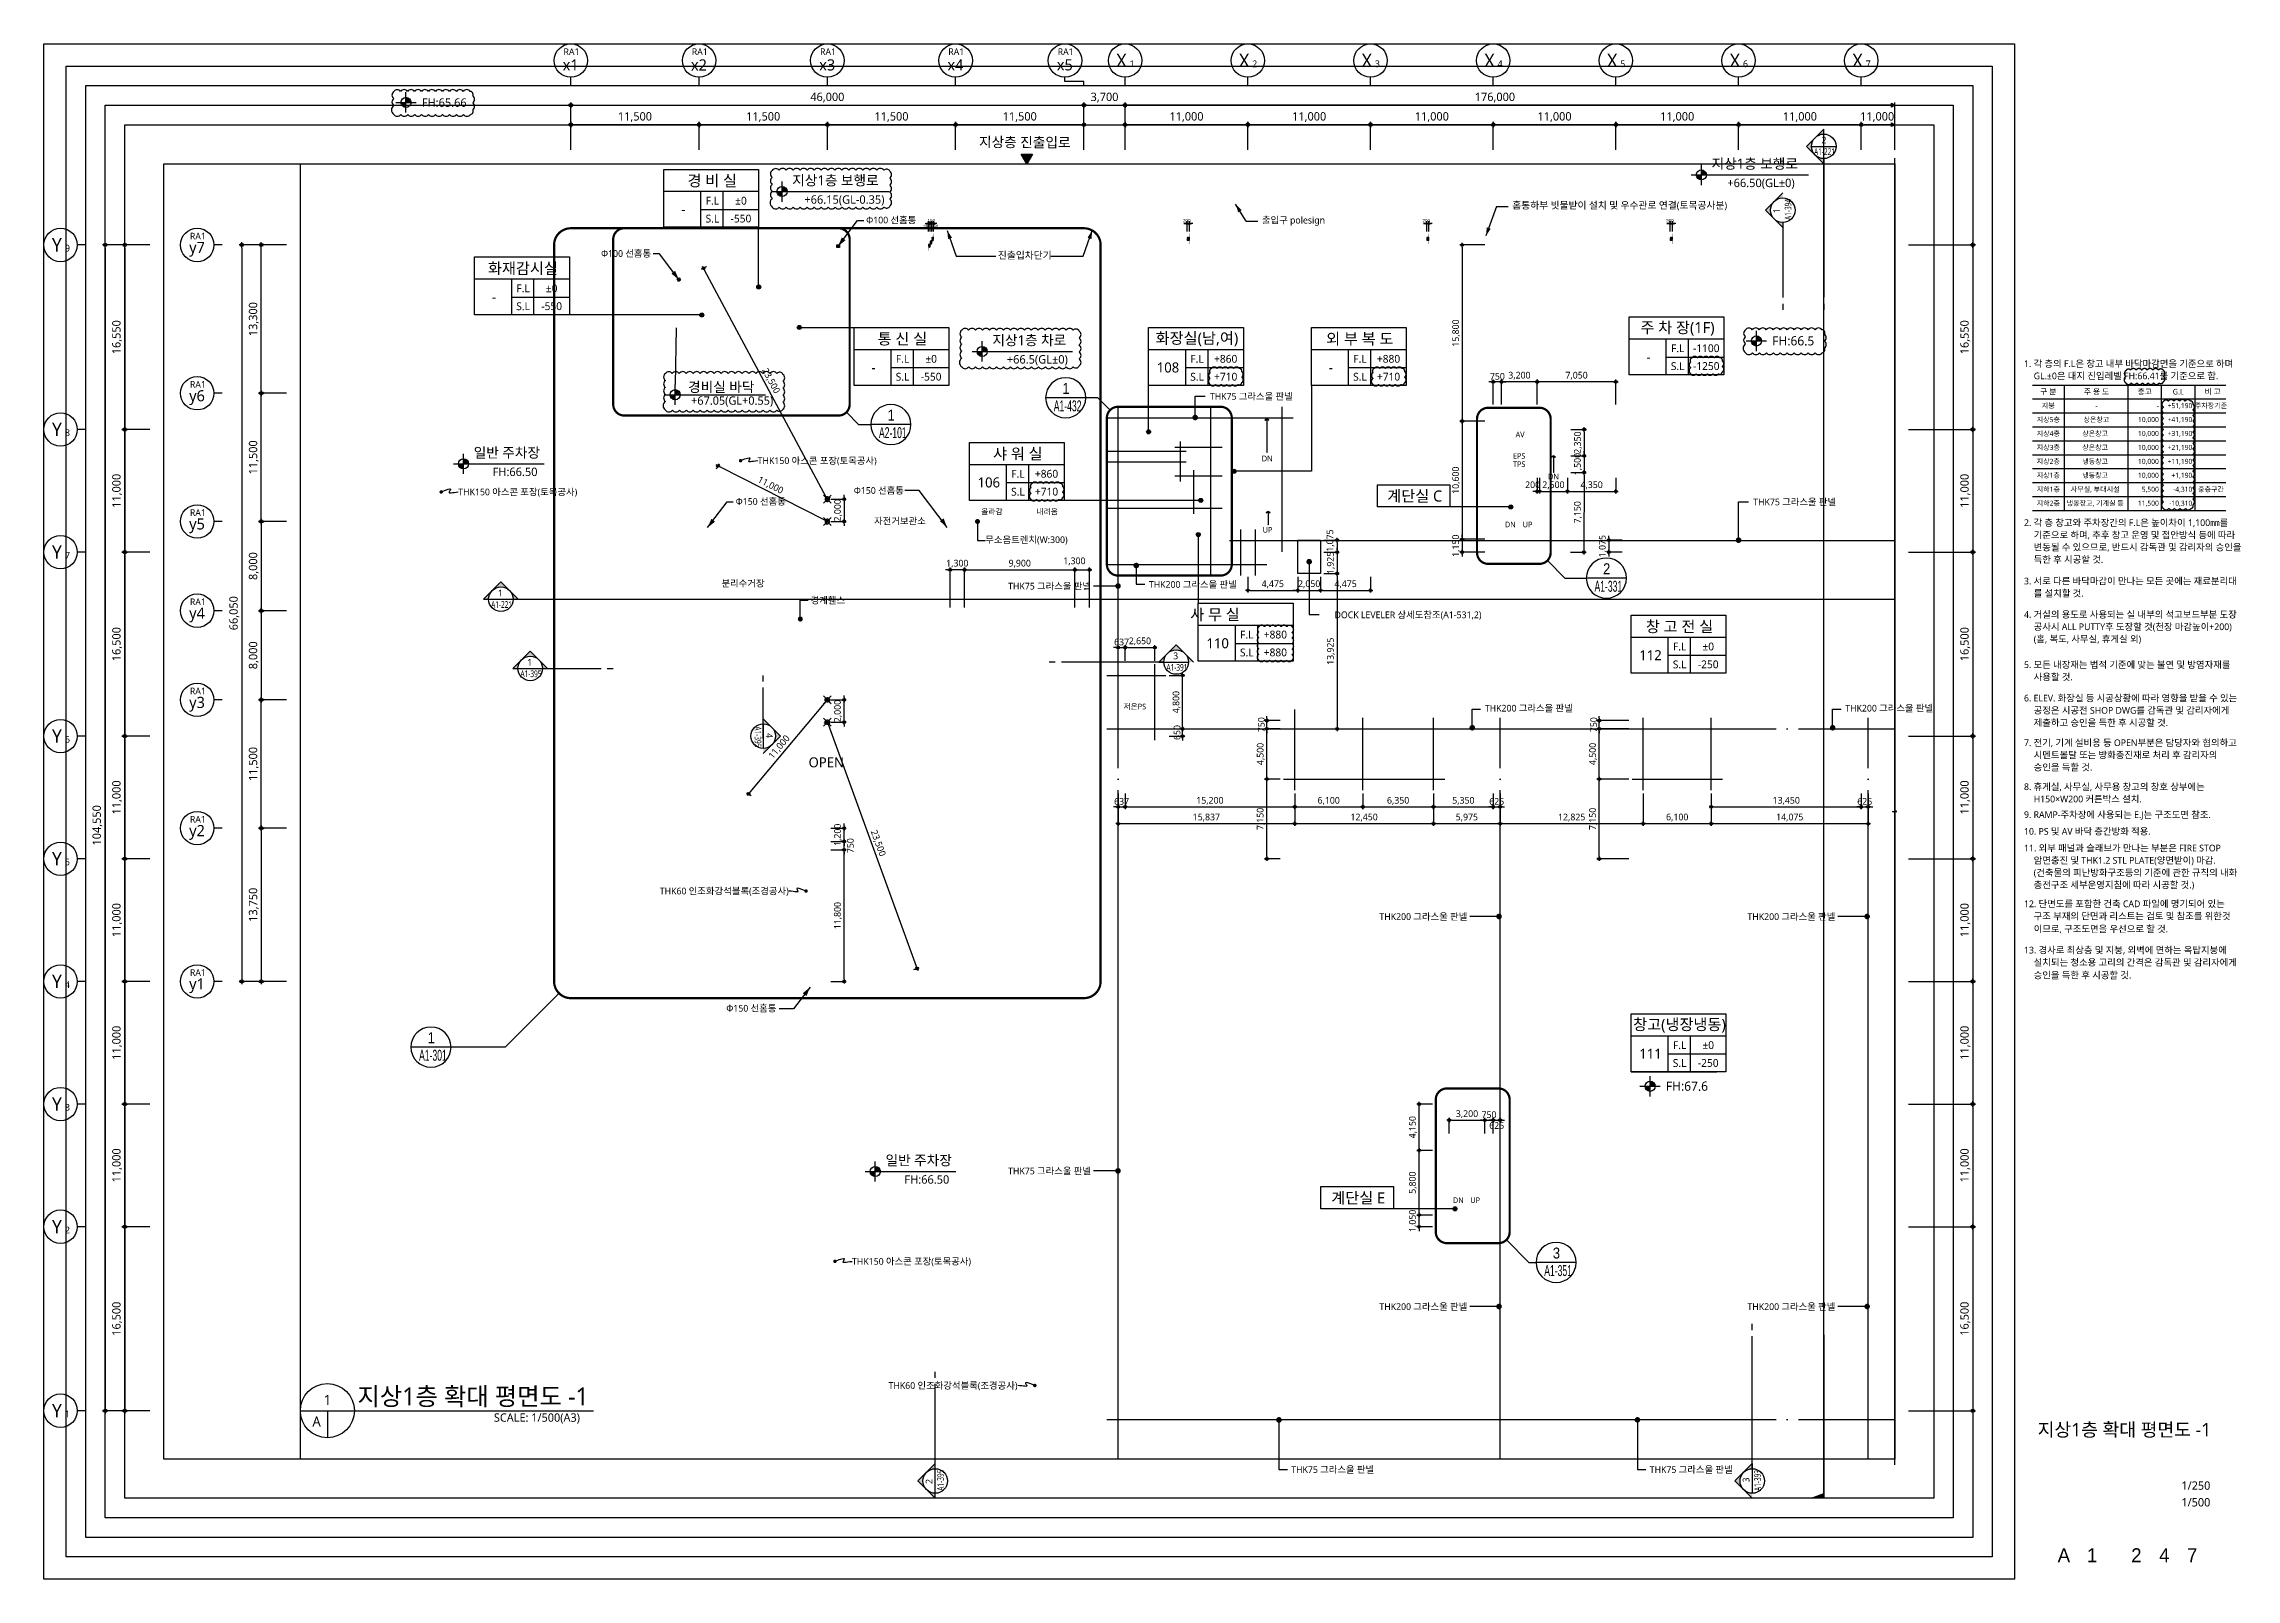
# Model space of a CAD drawing. Header units: millimetres. Extents: x 45782458 to 46215946, y 191740 to 1509539.
# Drawn here: x 45801022 to 45997585, y 911740 to 1049440 of the extents above; entities that cross this region are included whole.
import ezdxf
from ezdxf.enums import TextEntityAlignment as Align

# ---------------------------------------------------------------- set-up
doc = ezdxf.new("R2010")
doc.units = ezdxf.units.MM
doc.header["$LTSCALE"] = 1000
doc.header["$MEASUREMENT"] = 0
doc.header["$PDSIZE"] = -10
for name, pattern in [('ACAD_ISO03W100', [30, 12, -18]), ('CEN', [62, 60, -1, 0, -1]), ('HID', [2.5, 1.5, -1]), ('SYM$0$DASHDOT', [1, 0.5, -0.25, 0, -0.25])]:
    doc.linetypes.add(name, pattern=pattern)
doc.layers.get('0').update_dxf_attribs({"linetype": 'CONTINUOUS'})
doc.layers.get('Defpoints').update_dxf_attribs({"color": 171, "linetype": 'CONTINUOUS'})
for name, color, linetype in [('Center(AR)', 30, 'CEN'), ('DIM', 7, 'CONTINUOUS'), ('LED', 7, 'CONTINUOUS'), ('NDIM', 7, 'CONTINUOUS'), ('SYM', 7, 'CONTINUOUS'), ('SYM(AXIS)', 7, 'CONTINUOUS'), ('SYM(STAIR)', 251, 'CONTINUOUS'), ('SYM(단차_HATCH)', 252, 'CONTINUOUS'), ('SYM(단차_LINE)', 2, 'CONTINUOUS'), ('SYMBOL', 7, 'CONTINUOUS'), ('TEXT', 3, 'CONTINUOUS'), ('TEXT(AXIS)', 2, 'CONTINUOUS'), ('TEXT(MIN)', 7, 'CONTINUOUS'), ('TEXT(노트)', 7, 'CONTINUOUS'), ('TEXT(실명)', 3, 'CONTINUOUS'), ('TEXT-TITLE', 6, 'CONTINUOUS'), ('TEXT-기입', 6, 'CONTINUOUS'), ('TITLE', 7, 'CONTINUOUS'), ('구간정리', 6, 'CONTINUOUS'), ('구간정리-TEXT', 3, 'CONTINUOUS'), ('홈통', 6, 'CONTINUOUS')]:
    doc.layers.add(name, color=color, linetype=linetype)
doc.layers.add('CHECK', color=30, linetype='CONTINUOUS', plot=False)
doc.layers.add('VE변경사항적용-20220616', color=10, linetype='CONTINUOUS', plot=False)
doc.styles.add('CGS', font='cgse', dxfattribs={"bigfont": 'cgs'})
doc.styles.add('SYM$0$ARIAL', font='arial.ttf')
doc.styles.add('SYM$0$돋움', font='', dxfattribs={"width": 0.9})
doc.styles.add('TE', font='malgun_0.ttf')
doc.styles.add('궁서체', font='')
doc.styles.add('나눔바른고딕', font='NanumBarunGothic.ttf')
doc.styles.get('SYM$0$돋움').set_extended_font_data('Dotum')
doc.styles.get('궁서체').set_extended_font_data('GungsuhChe')
doc.dimstyles.new('BA', dxfattribs={"dimscale": 500, "dimtxt": 3, "dimasz": 1, "dimexe": 1, "dimexo": 5, "dimgap": 0.9, "dimtad": 1, "dimdec": 0, "dimdsep": 46, "dimlunit": 6, "dimtxsty": 'TE', "dimblk": 'DDD', "dimcen": 2.5, "dimclrd": 256, "dimclre": 256, "dimclrt": 3, "dimazin": 2, "dimtfac": 1, "dimtdec": 0, "dimtix": 1, "dimtmove": 2, "dimatfit": 3, "dimldrblk": 'DDD', "dimfxl": 1, "dimtolj": 1, "dimtzin": 0, "dimarcsym": 2})
doc.dimstyles.new('CPDIM1', dxfattribs={"dimtxt": 3, "dimasz": 2.5, "dimexe": 1.25, "dimexo": 5, "dimgap": 1.5, "dimtad": 1, "dimdec": 0, "dimzin": 1, "dimdsep": 46, "dimlunit": 6, "dimtxsty": '궁서체', "dimblk1": 'Z_DOT', "dimblk2": 'Z_DOT', "dimsah": 1, "dimcen": 2.5, "dimadec": 0, "dimazin": 0, "dimtfac": 1, "dimtdec": 0, "dimtix": 1, "dimtmove": 2, "dimatfit": 3, "dimldrblk": 'Z_DOT', "dimfxl": 1, "dimtolj": 1, "dimtzin": 1, "dimarcsym": 0})
doc.dimstyles.new('NDIM 1200', dxfattribs={"dimscale": 500, "dimtxt": 3, "dimasz": 1, "dimexe": 2, "dimexo": 2, "dimgap": 1, "dimtad": 1, "dimdec": 0, "dimdsep": 46, "dimtxsty": 'CGS', "dimblk": 'DOT0', "dimcen": 1, "dimdle": 8, "dimclrd": 2, "dimclre": 2, "dimclrt": 2, "dimadec": 0, "dimazin": 0, "dimtfac": 1, "dimtdec": 0, "dimtix": 1, "dimtmove": 2, "dimatfit": 3, "dimldrblk": 'DOT0', "dimfxl": 1, "dimtolj": 1, "dimtzin": 0, "dimlwd": -1, "dimlwe": -1, "dimarcsym": 0})

msp = doc.modelspace()

# ---------------------------------------------------------------- texts
at = {"layer": 'NDIM', "color": 3, "ltscale": 0.4, "char_height": 750, "attachment_point": 5, "style": 'TE'}
for s, insert in [('\\A1;176,000', (45931127.1, 1044617.6)), ('\\A1;11,000', (45965397.2, 1042867.6))]:
    msp.add_mtext(s, dxfattribs=dict(at, insert=insert))
at = {"layer": 'SYMBOL', "style": '나눔바른고딕'}
for s, height, p in [('FH:65.66', 756.25, (45834910.6, 1043790.8, 65660)), ('FH:66.5', 825, (45955986.7, 1022391.2)), ('FH:67.6', 825, (45946456.4, 955544.7))]:
    msp.add_text(s, height=height, dxfattribs=at).set_placement(p)
for s, height, p in [('+66.50(GL±0)', 756.25, (45958001.9, 1036591.4)), ('+66.15(GL-0.35)', 756.25, (45876394.6, 1035099.6)), ('+66.5(GL±0)', 756.25, (45892833.9, 1020763)), ('+67.05(GL+0.55)', 750, (45866416, 1017072.6)), ('FH:66.50', 756.25, (45845283.1, 1010676.5)), ('FH:66.50', 756.25, (45882204, 947209.5))]:
    msp.add_text(s, height=height, dxfattribs=at).set_placement(p, align=Align.RIGHT)
at = {"layer": 'TEXT', "style": '나눔바른고딕'}
for s, p in [('1', (45826446.6, 927821)), ('A', (45825476.9, 925881.6))]:
    msp.add_text(s, height=900, dxfattribs=at).set_placement(p, align=Align.MIDDLE)
msp.add_text('지상1층 확대 평면도 -1', height=1600, dxfattribs=at).set_placement((45829139.8, 927336.2))
msp.add_text('SCALE: 1/500(A3)', height=750, dxfattribs=at).set_placement((45849091.6, 926608.9), align=Align.TOP_RIGHT)
at = {"layer": 'TEXT(AXIS)', "style": '나눔바른고딕'}
for s, height, p in [('x1', 1000, (45848255.6, 1047552.7)), ('x2', 1000, (45859755.6, 1047552.7)), ('x3', 1000, (45871255.6, 1047552.7)), ('x4', 1000, (45882755.6, 1047552.7)), ('x5', 1000, (45892562.3, 1047552.7)), ('X', 1200, (45897643.2, 1047950.1)), ('1', 600, (45898591.3, 1047650.2)), ('X', 1200, (45908643.2, 1047950.1)), ('2', 600, (45909591.3, 1047650.2)), ('X', 1200, (45919643.2, 1047950.1)), ('3', 600, (45920591.3, 1047650.2)), ('X', 1200, (45930643.2, 1047950.1)), ('4', 600, (45931591.3, 1047650.2)), ('X', 1200, (45941643.2, 1047950.1)), ('5', 600, (45942591.3, 1047650.2)), ('X', 1200, (45952643.2, 1047950.1)), ('6', 600, (45953591.3, 1047650.2)), ('X', 1200, (45963643.2, 1047950.1)), ('7', 600, (45964591.3, 1047650.2)), ('Y', 1200, (45802193.2, 1031411.3)), ('9', 600, (45803141.3, 1031111.4)), ('y7', 1000, (45814755.6, 1031013.9)), ('y6', 1000, (45814755.6, 1017713.9)), ('Y', 1200, (45802193.2, 1014861.3)), ('8', 600, (45803141.3, 1014561.4)), ('y5', 1000, (45814755.6, 1006213.9)), ('Y', 1200, (45802193.2, 1003861.3)), ('7', 600, (45803141.3, 1003561.4)), ('y4', 1000, (45814755.6, 998213.9)), ('y3', 1000, (45814755.6, 990213.9)), ('Y', 1200, (45802193.2, 987361.3)), ('6', 600, (45803141.3, 987061.4)), ('y2', 1000, (45814755.6, 978713.9)), ('Y', 1200, (45802193.2, 976361.3)), ('5', 600, (45803141.3, 976061.4)), ('Y', 1200, (45802193.2, 965361.3)), ('4', 600, (45803141.3, 965061.4)), ('y1', 1000, (45814755.6, 964963.9)), ('Y', 1200, (45802193.2, 954361.3)), ('3', 600, (45803141.3, 954061.4)), ('Y', 1200, (45802193.2, 943361.3)), ('2', 600, (45803141.3, 943061.4)), ('Y', 1200, (45802193.2, 926861.3)), ('1', 600, (45803141.3, 926561.4))]:
    msp.add_text(s, height=height, dxfattribs=at).set_placement(p, align=Align.MIDDLE)
for p in [(45848331.7, 1048734.7), (45859831.7, 1048734.7), (45871331.7, 1048734.7), (45882831.7, 1048734.7), (45892638.4, 1048734.7), (45814831.7, 1032195.9), (45814831.7, 1018895.9), (45814831.7, 1007395.9), (45814831.7, 999395.9), (45814831.7, 991395.9), (45814831.7, 979895.9), (45814831.7, 966145.9)]:
    msp.add_text('RA1', height=600, dxfattribs=at).set_placement(p, align=Align.MIDDLE_CENTER)
at = {"layer": 'TEXT(MIN)', "style": '나눔바른고딕'}
for s, p in [('Φ100 선홈통', (45879247.1, 1033633.2)), ('Φ100 선홈통', (45855473.4, 1030635.4)), ('THK75 그라스울 판넬', (45912999.9, 1017825.2)), ('Φ150 선홈통', (45867547.1, 1008395.8)), ('Φ150 선홈통', (45878136, 1009381.7)), ('THK75 그라스울 판넬', (45961718.9, 1008352.4)), ('THK75 그라스울 판넬', (45894912.3, 1000801.2, 0.5)), ('THK200 그라스울 판넬', (45907977.9, 1000953.5)), ('DOCK LEVELER 상세도참조(A1-531,2)', (45929920.3, 998227.9)), ('THK200 그라스울 판넬', (45938103, 989854.1)), ('THK200 그라스울 판넬', (45970417.9, 989854.1)), ('THK200 그라스울 판넬', (45928649.1, 971163)), ('THK200 그라스울 판넬', (45961649.1, 971163)), ('Φ150 선홈통', (45866704.4, 962944.4)), ('THK75 그라스울 판넬', (45894912.3, 948348.2, 0.5)), ('THK200 그라스울 판넬', (45928649.1, 936183.1)), ('THK200 그라스울 판넬', (45961649.1, 936183.1)), ('THK75 그라스울 판넬', (45920297.4, 921572.3)), ('THK75 그라스울 판넬', (45952440.4, 921572.3))]:
    msp.add_text(s, height=600, dxfattribs=at).set_placement(p, align=Align.MIDDLE_RIGHT)
for s, height, p in [('출입구 polesign', 600, (45910235.5, 1033625.4)), ('THK150 아스콘 포장(토목공사)', 600, (45865025.3, 1012055.7)), ('THK150 아스콘 포장(토목공사)', 600, (45838180, 1009251.4)), ('올라감', 500, (45885061.1, 1007483.5)), ('내려옴', 500, (45890011.1, 1007483.5)), ('무소음트렌치(W:300)', 600, (45885433.1, 1004964.1)), ('경계휀스', 600, (45869771.6, 999531.5)), ('THK60 인조화강석블록(조경공사)', 600, (45856245.6, 973453.5)), ('THK150 아스콘 포장(토목공사)', 600, (45873483.5, 940241.9)), ('THK60 인조화강석블록(조경공사)', 600, (45876756.8, 929108.6))]:
    msp.add_text(s, height=height, dxfattribs=at).set_placement(p, align=Align.MIDDLE_LEFT)
for s, height, p in [('AV', 500, (45933380.9, 1014403.8)), ('DN', 500, (45910709.2, 1012247.5)), ('EPS', 500, (45933305.3, 1012475.1)), ('TPS', 500, (45933305.3, 1011738.4)), ('DN', 500, (45936378.5, 1010628.4)), ('자전거보관소', 600, (45877782, 1006640.5)), ('DN', 500, (45932501.4, 1006330.7)), ('UP', 500, (45934051.4, 1006330.7)), ('UP', 500, (45910738.9, 1005850.7)), ('분리수거장', 600, (45863707.9, 1001051.7)), ('저온PS', 500, (45898836.5, 990006.4)), ('DN', 500, (45927844.1, 945730.7)), ('UP', 500, (45929351.4, 945730.7))]:
    msp.add_text(s, height=height, dxfattribs=at).set_placement(p, align=Align.MIDDLE_CENTER)
at = {"layer": 'TEXT(노트)', "style": '나눔바른고딕', "width": 0.6}
for s, p in [('A1-221', (45959740.3, 1039472.5)), ('A1-221', (45841125.8, 998853.1)), ('A1-395', (45843757.7, 992643.2)), ('A1-391', (45901673.9, 993221.7))]:
    msp.add_text(s, height=600, dxfattribs=at).set_placement(p)
at = {"layer": 'TEXT(노트)', "style": '나눔바른고딕'}
for s, p in [('2', (45960406.3, 1040503)), ('1', (45841733.5, 999883.5)), ('3', (45902281.6, 994252.1)), ('1', (45844365.4, 993673.6))]:
    msp.add_text(s, height=600, dxfattribs=at).set_placement(p)
for s, p in [('홈통하부 빗물받이 설치 및 우수관로 연결(토목공사분)', (45932685.5, 1034960)), ('진출입차단기', (45886557.7, 1030472.9))]:
    msp.add_text(s, height=625, dxfattribs=at).set_placement(p, align=Align.MIDDLE_LEFT)
for s, rotation, p in [('1', 90, (45956678, 1034252.6)), ('4', 270, (45865779.5, 987619.4)), ('2', 90, (45880687.6, 920280.5)), ('3', 90, (45953946.3, 920412.4))]:
    msp.add_text(s, height=600, rotation=rotation, dxfattribs=at).set_placement(p)
at = {"layer": 'TEXT(노트)', "style": '나눔바른고딕', "width": 0.6}
for s, rotation, p in [('A1-394', 90, (45957708.4, 1033644.8)), ('A1-395', 270, (45864749.1, 988227.1)), ('A1-395', 90, (45881718, 919672.8)), ('A1-393', 90, (45954976.7, 919645.8))]:
    msp.add_text(s, height=600, rotation=rotation, dxfattribs=at).set_placement(p)
at = {"layer": 'TEXT(실명)', "style": '나눔바른고딕'}
msp.add_text('지상층 진출입로', height=900, rotation=359.635293, dxfattribs=at).set_placement((45884866, 1040188.4))
for s, p in [('지상1층 보행로', (45950545.3, 1038239)), ('지상1층 보행로', (45868119.1, 1036747.1)), ('지상1층 차로', (45886066.9, 1022410.6)), ('경비실 바닥', (45858785, 1018208.5)), ('일반 주차장', (45839562.8, 1012324.1)), ('OPEN', (45869590.9, 984550.2)), ('일반 주차장', (45876483.8, 948857.1))]:
    msp.add_text(s, height=900, dxfattribs=at).set_placement(p)
for s, p in [('경 비 실', (45860950.4, 1037177.8)), ('화재감시실', (45843977.1, 1029318.1)), ('주 차 장(1F)', (45947496, 1023947.1)), ('통 신 실', (45877999.7, 1022995.5)), ('화장실(남,여)', (45904409.3, 1022995.5)), ('외 부 복 도', (45919010, 1022995.5)), ('샤 워 실', (45888345.9, 1012685.5)), ('계단실 C', (45923935, 1008895.5)), ('사 무 실', (45906023.8, 998265.5)), ('창 고 전 실', (45947673.5, 997195.5)), ('창고(냉장냉동)', (45947673.5, 961445.5)), ('계단실 E', (45918865, 945949.9))]:
    msp.add_text(s, height=1000, dxfattribs=at).set_placement(p, align=Align.MIDDLE)
at = {"layer": 'TEXT-TITLE', "style": '나눔바른고딕'}
msp.add_text('지상1층 확대 평면도 -1', height=1200, dxfattribs=at).set_placement((45987564.3, 924548), align=Align.CENTER)
at = {"layer": 'TEXT-기입', "style": '나눔바른고딕'}
for s, height, p in [('-', 900, (45858354, 1034597)), ('-550', 700, (45863528.8, 1033771.6)), ('±0', 700, (45863528.8, 1035371.6)), ('-', 900, (45841380.7, 1026737.3)), ('-550', 700, (45846555.5, 1025911.9)), ('±0', 700, (45846555.5, 1027511.9)), ('-1100', 700, (45950074.4, 1022140.9)), ('-', 900, (45875403.3, 1020414.7)), ('±0', 700, (45880578.1, 1021189.2)), ('108', 900, (45901812.9, 1020414.7)), ('+860', 700, (45906987.7, 1021189.2)), ('-', 900, (45916413.6, 1020414.7)), ('+880', 700, (45921588.4, 1021189.2)), ('-', 900, (45944899.5, 1021366.3)), ('-1250', 700, (45950074.4, 1020540.9)), ('-550', 700, (45880578.1, 1019589.2)), ('+710', 700, (45906987.7, 1019589.2)), ('+710', 700, (45921588.4, 1019589.2)), ('106', 900, (45885749.4, 1010104.7)), ('+860', 700, (45890924.3, 1010879.2)), ('+710', 700, (45890924.3, 1009279.2)), ('+880', 700, (45911442.6, 996459.3)), ('110', 900, (45906267.7, 995684.7)), ('+880', 700, (45911442.6, 994859.3)), ('112', 900, (45945077.1, 994614.7)), ('±0', 700, (45950251.9, 995389.2)), ('-250', 700, (45950251.9, 993789.2)), ('111', 900, (45945077.1, 958864.7)), ('±0', 700, (45950251.9, 959639.2)), ('-250', 700, (45950251.9, 958039.2))]:
    msp.add_text(s, height=height, dxfattribs=at).set_placement(p, align=Align.MIDDLE)
for s, p in [('1/250', (45992673.2, 919534.9)), ('1/500', (45992673.2, 918034.9))]:
    msp.add_text(s, height=750, dxfattribs=at).set_placement(p, align=Align.BOTTOM_LEFT)
at = {"layer": 'TEXT-기입', "style": 'CGS'}
for s, p in [('A', (45982141.7, 913884.9)), ('1', (45984673.1, 913884.9)), ('2', (45988641.7, 913884.9)), ('4', (45991141.7, 913884.9)), ('7', (45993641.7, 913884.9))]:
    msp.add_text(s, height=1250, dxfattribs=at).set_placement(p, align=Align.MIDDLE_CENTER)

# ---------------------------------------------------------------- blocks, each defined once
blk = doc.blocks.new('A$C2F20087E')
at = {"layer": 'SYM(AXIS)'}
blk.add_line((600, 0), (600, 300), dxfattribs=at)
blk.add_circle((600, 900), 600, dxfattribs=at)
blk = doc.blocks.new('DDD')
at = {"layer": 'DIM', "color": 0}
for p, q in [((-1, 0), (1, 0)), ((0, -1), (0, 1))]:
    blk.add_line(p, q, dxfattribs=at)
for radius in [0.6, 0.3]:
    blk.add_circle((0, 0), radius, dxfattribs=at)
blk = doc.blocks.new('*D91')
at = {"layer": 'Defpoints', "color": 0, "ltscale": 0.4, "transparency": 16777216}
for p in [(45811772, 943351), (45808272, 926851), (45811772, 926851)]:
    blk.add_point(p, dxfattribs=at)
at = {"layer": 'NDIM', "lineweight": -2, "ltscale": 0.4, "transparency": 16777216}
for p, q in [((45810522, 943351), (45808022, 943351)), ((45808272, 943101), (45808272, 927101)), ((45810522, 926851), (45808022, 926851))]:
    blk.add_line(p, q, dxfattribs=at)
at = {"layer": 'NDIM', "lineweight": -2, "ltscale": 0.4, "transparency": 16777216, "xscale": 250, "yscale": 250, "zscale": 250}
for p, rotation in [((45808272, 943351), 90), ((45808272, 926851), 270)]:
    blk.add_blockref('DDD', p, dxfattribs=dict(at, rotation=rotation))
at = {"layer": 'NDIM', "color": 3, "ltscale": 0.4, "transparency": 16777216, "insert": (45807595, 935101), "char_height": 750, "attachment_point": 5, "rotation": 90, "style": 'TE'}
blk.add_mtext('\\A1;16,500', dxfattribs=at)
blk = doc.blocks.new('*D92')
at = {"layer": 'Defpoints', "color": 0, "ltscale": 0.4, "transparency": 16777216}
for p in [(45811772, 954351), (45808272, 943351), (45811772, 943351)]:
    blk.add_point(p, dxfattribs=at)
at = {"layer": 'NDIM', "lineweight": -2, "ltscale": 0.4, "transparency": 16777216}
for p, q in [((45810522, 954351), (45808022, 954351)), ((45808272, 954101), (45808272, 943601)), ((45810522, 943351), (45808022, 943351))]:
    blk.add_line(p, q, dxfattribs=at)
at = {"layer": 'NDIM', "lineweight": -2, "ltscale": 0.4, "transparency": 16777216, "xscale": 250, "yscale": 250, "zscale": 250}
for p, rotation in [((45808272, 954351), 90), ((45808272, 943351), 270)]:
    blk.add_blockref('DDD', p, dxfattribs=dict(at, rotation=rotation))
at = {"layer": 'NDIM', "color": 3, "ltscale": 0.4, "transparency": 16777216, "insert": (45807595, 948851), "char_height": 750, "attachment_point": 5, "rotation": 90, "style": 'TE'}
blk.add_mtext('\\A1;11,000', dxfattribs=at)
blk = doc.blocks.new('*D93')
at = {"layer": 'Defpoints', "color": 0, "ltscale": 0.4, "transparency": 16777216}
for p in [(45811772, 965351), (45808272, 954351), (45811772, 954351)]:
    blk.add_point(p, dxfattribs=at)
at = {"layer": 'NDIM', "lineweight": -2, "ltscale": 0.4, "transparency": 16777216}
for p, q in [((45810522, 965351), (45808022, 965351)), ((45808272, 965101), (45808272, 954601)), ((45810522, 954351), (45808022, 954351))]:
    blk.add_line(p, q, dxfattribs=at)
at = {"layer": 'NDIM', "lineweight": -2, "ltscale": 0.4, "transparency": 16777216, "xscale": 250, "yscale": 250, "zscale": 250}
for p, rotation in [((45808272, 965351), 90), ((45808272, 954351), 270)]:
    blk.add_blockref('DDD', p, dxfattribs=dict(at, rotation=rotation))
at = {"layer": 'NDIM', "color": 3, "ltscale": 0.4, "transparency": 16777216, "insert": (45807595, 959851), "char_height": 750, "attachment_point": 5, "rotation": 90, "style": 'TE'}
blk.add_mtext('\\A1;11,000', dxfattribs=at)
blk = doc.blocks.new('*D94')
at = {"layer": 'Defpoints', "color": 0, "ltscale": 0.4, "transparency": 16777216}
for p in [(45811772, 976351), (45808272, 965351), (45811772, 965351)]:
    blk.add_point(p, dxfattribs=at)
at = {"layer": 'NDIM', "lineweight": -2, "ltscale": 0.4, "transparency": 16777216}
for p, q in [((45810522, 976351), (45808022, 976351)), ((45808272, 976101), (45808272, 965601)), ((45810522, 965351), (45808022, 965351))]:
    blk.add_line(p, q, dxfattribs=at)
at = {"layer": 'NDIM', "lineweight": -2, "ltscale": 0.4, "transparency": 16777216, "xscale": 250, "yscale": 250, "zscale": 250}
for p, rotation in [((45808272, 976351), 90), ((45808272, 965351), 270)]:
    blk.add_blockref('DDD', p, dxfattribs=dict(at, rotation=rotation))
at = {"layer": 'NDIM', "color": 3, "ltscale": 0.4, "transparency": 16777216, "insert": (45807595, 970851), "char_height": 750, "attachment_point": 5, "rotation": 90, "style": 'TE'}
blk.add_mtext('\\A1;11,000', dxfattribs=at)
blk = doc.blocks.new('*D95')
at = {"layer": 'Defpoints', "color": 0, "ltscale": 0.4, "transparency": 16777216}
for p in [(45811772, 987351), (45808272, 976351), (45811772, 976351)]:
    blk.add_point(p, dxfattribs=at)
at = {"layer": 'NDIM', "lineweight": -2, "ltscale": 0.4, "transparency": 16777216}
for p, q in [((45810522, 987351), (45808022, 987351)), ((45808272, 987101), (45808272, 976601)), ((45810522, 976351), (45808022, 976351))]:
    blk.add_line(p, q, dxfattribs=at)
at = {"layer": 'NDIM', "lineweight": -2, "ltscale": 0.4, "transparency": 16777216, "xscale": 250, "yscale": 250, "zscale": 250}
for p, rotation in [((45808272, 987351), 90), ((45808272, 976351), 270)]:
    blk.add_blockref('DDD', p, dxfattribs=dict(at, rotation=rotation))
at = {"layer": 'NDIM', "color": 3, "ltscale": 0.4, "transparency": 16777216, "insert": (45807595, 981851), "char_height": 750, "attachment_point": 5, "rotation": 90, "style": 'TE'}
blk.add_mtext('\\A1;11,000', dxfattribs=at)
blk = doc.blocks.new('*D96')
at = {"layer": 'Defpoints', "color": 0, "ltscale": 0.4, "transparency": 16777216}
for p in [(45811772, 1003851), (45808272, 987351), (45811772, 987351)]:
    blk.add_point(p, dxfattribs=at)
at = {"layer": 'NDIM', "lineweight": -2, "ltscale": 0.4, "transparency": 16777216}
for p, q in [((45810522, 1003851), (45808022, 1003851)), ((45808272, 1003601), (45808272, 987601)), ((45810522, 987351), (45808022, 987351))]:
    blk.add_line(p, q, dxfattribs=at)
at = {"layer": 'NDIM', "lineweight": -2, "ltscale": 0.4, "transparency": 16777216, "xscale": 250, "yscale": 250, "zscale": 250}
for p, rotation in [((45808272, 1003851), 90), ((45808272, 987351), 270)]:
    blk.add_blockref('DDD', p, dxfattribs=dict(at, rotation=rotation))
at = {"layer": 'NDIM', "color": 3, "ltscale": 0.4, "transparency": 16777216, "insert": (45807595, 995601), "char_height": 750, "attachment_point": 5, "rotation": 90, "style": 'TE'}
blk.add_mtext('\\A1;16,500', dxfattribs=at)
blk = doc.blocks.new('*D97')
at = {"layer": 'Defpoints', "color": 0, "ltscale": 0.4, "transparency": 16777216}
for p in [(45811772, 1014851), (45808272, 1003851), (45811772, 1003851)]:
    blk.add_point(p, dxfattribs=at)
at = {"layer": 'NDIM', "lineweight": -2, "ltscale": 0.4, "transparency": 16777216}
for p, q in [((45810522, 1014851), (45808022, 1014851)), ((45808272, 1014601), (45808272, 1004101)), ((45810522, 1003851), (45808022, 1003851))]:
    blk.add_line(p, q, dxfattribs=at)
at = {"layer": 'NDIM', "lineweight": -2, "ltscale": 0.4, "transparency": 16777216, "xscale": 250, "yscale": 250, "zscale": 250}
for p, rotation in [((45808272, 1014851), 90), ((45808272, 1003851), 270)]:
    blk.add_blockref('DDD', p, dxfattribs=dict(at, rotation=rotation))
at = {"layer": 'NDIM', "color": 3, "ltscale": 0.4, "transparency": 16777216, "insert": (45807595, 1009351), "char_height": 750, "attachment_point": 5, "rotation": 90, "style": 'TE'}
blk.add_mtext('\\A1;11,000', dxfattribs=at)
blk = doc.blocks.new('*D98')
at = {"layer": 'Defpoints', "color": 0, "ltscale": 0.4, "transparency": 16777216}
for p in [(45811772, 1031401), (45808272, 1014851), (45811772, 1014851)]:
    blk.add_point(p, dxfattribs=at)
at = {"layer": 'NDIM', "lineweight": -2, "ltscale": 0.4, "transparency": 16777216}
for p, q in [((45810522, 1031401), (45808022, 1031401)), ((45808272, 1031151), (45808272, 1015101)), ((45810522, 1014851), (45808022, 1014851))]:
    blk.add_line(p, q, dxfattribs=at)
at = {"layer": 'NDIM', "lineweight": -2, "ltscale": 0.4, "transparency": 16777216, "xscale": 250, "yscale": 250, "zscale": 250}
for p, rotation in [((45808272, 1031401), 90), ((45808272, 1014851), 270)]:
    blk.add_blockref('DDD', p, dxfattribs=dict(at, rotation=rotation))
at = {"layer": 'NDIM', "color": 3, "ltscale": 0.4, "transparency": 16777216, "insert": (45807595, 1023126), "char_height": 750, "attachment_point": 5, "rotation": 90, "style": 'TE'}
blk.add_mtext('\\A1;16,550', dxfattribs=at)
blk = doc.blocks.new('*D99')
at = {"layer": 'Defpoints', "color": 0, "ltscale": 0.4, "transparency": 16777216}
for p in [(45811772, 1031401), (45806522, 926851), (45811772, 926851)]:
    blk.add_point(p, dxfattribs=at)
at = {"layer": 'NDIM', "lineweight": -2, "ltscale": 0.4, "transparency": 16777216}
for p, q in [((45810522, 1031401), (45806272, 1031401)), ((45806522, 1031151), (45806522, 927101)), ((45810522, 926851), (45806272, 926851))]:
    blk.add_line(p, q, dxfattribs=at)
at = {"layer": 'NDIM', "lineweight": -2, "ltscale": 0.4, "transparency": 16777216, "xscale": 250, "yscale": 250, "zscale": 250}
for p, rotation in [((45806522, 1031401), 90), ((45806522, 926851), 270)]:
    blk.add_blockref('DDD', p, dxfattribs=dict(at, rotation=rotation))
at = {"layer": 'NDIM', "color": 3, "ltscale": 0.4, "transparency": 16777216, "insert": (45805828, 979351), "char_height": 750, "attachment_point": 5, "rotation": 90, "style": 'TE'}
blk.add_mtext('\\A1;104,550', dxfattribs=at)
blk = doc.blocks.new('*D100')
at = {"layer": 'Defpoints', "color": 0, "ltscale": 0.4, "transparency": 16777216}
for p in [(45824022, 1006601), (45820522, 998601), (45824022, 998601)]:
    blk.add_point(p, dxfattribs=at)
at = {"layer": 'NDIM', "lineweight": -2, "ltscale": 0.4, "transparency": 16777216}
for p, q in [((45822772, 1006601), (45820272, 1006601)), ((45820522, 1006351), (45820522, 998851)), ((45822772, 998601), (45820272, 998601))]:
    blk.add_line(p, q, dxfattribs=at)
at = {"layer": 'NDIM', "lineweight": -2, "ltscale": 0.4, "transparency": 16777216, "xscale": 250, "yscale": 250, "zscale": 250}
for p, rotation in [((45820522, 1006601), 90), ((45820522, 998601), 270)]:
    blk.add_blockref('DDD', p, dxfattribs=dict(at, rotation=rotation))
at = {"layer": 'NDIM', "color": 3, "ltscale": 0.4, "transparency": 16777216, "insert": (45819847, 1002601), "char_height": 750, "attachment_point": 5, "rotation": 90, "style": 'TE'}
blk.add_mtext('\\A1;8,000', dxfattribs=at)
blk = doc.blocks.new('*D101')
at = {"layer": 'Defpoints', "color": 0, "ltscale": 0.4, "transparency": 16777216}
for p in [(45824022, 998601), (45820522, 990601), (45824022, 990601)]:
    blk.add_point(p, dxfattribs=at)
at = {"layer": 'NDIM', "lineweight": -2, "ltscale": 0.4, "transparency": 16777216}
for p, q in [((45822772, 998601), (45820272, 998601)), ((45820522, 998351), (45820522, 990851)), ((45822772, 990601), (45820272, 990601))]:
    blk.add_line(p, q, dxfattribs=at)
at = {"layer": 'NDIM', "lineweight": -2, "ltscale": 0.4, "transparency": 16777216, "xscale": 250, "yscale": 250, "zscale": 250}
for p, rotation in [((45820522, 998601), 90), ((45820522, 990601), 270)]:
    blk.add_blockref('DDD', p, dxfattribs=dict(at, rotation=rotation))
at = {"layer": 'NDIM', "color": 3, "ltscale": 0.4, "transparency": 16777216, "insert": (45819847, 994601), "char_height": 750, "attachment_point": 5, "rotation": 90, "style": 'TE'}
blk.add_mtext('\\A1;8,000', dxfattribs=at)
blk = doc.blocks.new('*D102')
at = {"layer": 'Defpoints', "color": 0, "ltscale": 0.4, "transparency": 16777216}
for p in [(45820522, 1018101), (45824022, 1018101), (45824022, 1006601)]:
    blk.add_point(p, dxfattribs=at)
at = {"layer": 'NDIM', "lineweight": -2, "ltscale": 0.4, "transparency": 16777216}
for p, q in [((45822772, 1018101), (45820272, 1018101)), ((45820522, 1006851), (45820522, 1017851)), ((45822772, 1006601), (45820272, 1006601))]:
    blk.add_line(p, q, dxfattribs=at)
at = {"layer": 'NDIM', "lineweight": -2, "ltscale": 0.4, "transparency": 16777216, "xscale": 250, "yscale": 250, "zscale": 250}
for p, rotation in [((45820522, 1018101), 90), ((45820522, 1006601), 270)]:
    blk.add_blockref('DDD', p, dxfattribs=dict(at, rotation=rotation))
at = {"layer": 'NDIM', "color": 3, "ltscale": 0.4, "transparency": 16777216, "insert": (45819845, 1012351), "char_height": 750, "attachment_point": 5, "rotation": 90, "style": 'TE'}
blk.add_mtext('\\A1;11,500', dxfattribs=at)
blk = doc.blocks.new('*D103')
at = {"layer": 'Defpoints', "color": 0, "ltscale": 0.4, "transparency": 16777216}
for p in [(45820522, 1031401), (45824022, 1031401), (45824022, 1018101)]:
    blk.add_point(p, dxfattribs=at)
at = {"layer": 'NDIM', "lineweight": -2, "ltscale": 0.4, "transparency": 16777216}
for p, q in [((45822772, 1031401), (45820272, 1031401)), ((45820522, 1018351), (45820522, 1031151)), ((45822772, 1018101), (45820272, 1018101))]:
    blk.add_line(p, q, dxfattribs=at)
at = {"layer": 'NDIM', "lineweight": -2, "ltscale": 0.4, "transparency": 16777216, "xscale": 250, "yscale": 250, "zscale": 250}
for p, rotation in [((45820522, 1031401), 90), ((45820522, 1018101), 270)]:
    blk.add_blockref('DDD', p, dxfattribs=dict(at, rotation=rotation))
at = {"layer": 'NDIM', "color": 3, "ltscale": 0.4, "transparency": 16777216, "insert": (45819845, 1024751), "char_height": 750, "attachment_point": 5, "rotation": 90, "style": 'TE'}
blk.add_mtext('\\A1;13,300', dxfattribs=at)
blk = doc.blocks.new('*D104')
at = {"layer": 'Defpoints', "color": 0, "ltscale": 0.4, "transparency": 16777216}
for p in [(45820522, 990601), (45824022, 990601), (45824022, 979101)]:
    blk.add_point(p, dxfattribs=at)
at = {"layer": 'NDIM', "lineweight": -2, "ltscale": 0.4, "transparency": 16777216}
for p, q in [((45822772, 990601), (45820272, 990601)), ((45820522, 979351), (45820522, 990351)), ((45822772, 979101), (45820272, 979101))]:
    blk.add_line(p, q, dxfattribs=at)
at = {"layer": 'NDIM', "lineweight": -2, "ltscale": 0.4, "transparency": 16777216, "xscale": 250, "yscale": 250, "zscale": 250}
for p, rotation in [((45820522, 990601), 90), ((45820522, 979101), 270)]:
    blk.add_blockref('DDD', p, dxfattribs=dict(at, rotation=rotation))
at = {"layer": 'NDIM', "color": 3, "ltscale": 0.4, "transparency": 16777216, "insert": (45819845, 984851), "char_height": 750, "attachment_point": 5, "rotation": 90, "style": 'TE'}
blk.add_mtext('\\A1;11,500', dxfattribs=at)
blk = doc.blocks.new('*D105')
at = {"layer": 'Defpoints', "color": 0, "ltscale": 0.4, "transparency": 16777216}
for p in [(45824022, 979101), (45820522, 965351), (45824022, 965351)]:
    blk.add_point(p, dxfattribs=at)
at = {"layer": 'NDIM', "lineweight": -2, "ltscale": 0.4, "transparency": 16777216}
for p, q in [((45822772, 979101), (45820272, 979101)), ((45820522, 978851), (45820522, 965601)), ((45822772, 965351), (45820272, 965351))]:
    blk.add_line(p, q, dxfattribs=at)
at = {"layer": 'NDIM', "lineweight": -2, "ltscale": 0.4, "transparency": 16777216, "xscale": 250, "yscale": 250, "zscale": 250}
for p, rotation in [((45820522, 979101), 90), ((45820522, 965351), 270)]:
    blk.add_blockref('DDD', p, dxfattribs=dict(at, rotation=rotation))
at = {"layer": 'NDIM', "color": 3, "ltscale": 0.4, "transparency": 16777216, "insert": (45819845, 972226), "char_height": 750, "attachment_point": 5, "rotation": 90, "style": 'TE'}
blk.add_mtext('\\A1;13,750', dxfattribs=at)
blk = doc.blocks.new('*D106')
at = {"layer": 'Defpoints', "color": 0, "ltscale": 0.4, "transparency": 16777216}
for p in [(45824022, 1031401), (45818772, 965351), (45824022, 965351)]:
    blk.add_point(p, dxfattribs=at)
at = {"layer": 'NDIM', "lineweight": -2, "ltscale": 0.4, "transparency": 16777216}
for p, q in [((45822772, 1031401), (45818522, 1031401)), ((45818772, 1031151), (45818772, 965601)), ((45822772, 965351), (45818522, 965351))]:
    blk.add_line(p, q, dxfattribs=at)
at = {"layer": 'NDIM', "lineweight": -2, "ltscale": 0.4, "transparency": 16777216, "xscale": 250, "yscale": 250, "zscale": 250}
for p, rotation in [((45818772, 1031401), 90), ((45818772, 965351), 270)]:
    blk.add_blockref('DDD', p, dxfattribs=dict(at, rotation=rotation))
at = {"layer": 'NDIM', "color": 3, "ltscale": 0.4, "transparency": 16777216, "insert": (45818097, 998376), "char_height": 750, "attachment_point": 5, "rotation": 90, "style": 'TE'}
blk.add_mtext('\\A1;66,050', dxfattribs=at)
blk = doc.blocks.new('*D211')
at = {"layer": 'Defpoints', "color": 0, "ltscale": 0.4, "transparency": 16777216}
for p in [(45882772, 1042190), (45882772, 1038690), (45894272, 1038690)]:
    blk.add_point(p, dxfattribs=at)
at = {"layer": 'NDIM', "lineweight": -2, "ltscale": 0.4, "transparency": 16777216}
for p, q in [((45882772, 1039940), (45882772, 1042440)), ((45894022, 1042190), (45883022, 1042190)), ((45894272, 1039940), (45894272, 1042440))]:
    blk.add_line(p, q, dxfattribs=at)
at = {"layer": 'NDIM', "lineweight": -2, "ltscale": 0.4, "transparency": 16777216, "xscale": 250, "yscale": 250, "zscale": 250, "rotation": 180}
blk.add_blockref('DDD', (45882772, 1042190), dxfattribs=at)
at = {"layer": 'NDIM', "lineweight": -2, "ltscale": 0.4, "transparency": 16777216, "xscale": 250, "yscale": 250, "zscale": 250}
blk.add_blockref('DDD', (45894272, 1042190), dxfattribs=at)
at = {"layer": 'NDIM', "color": 3, "ltscale": 0.4, "transparency": 16777216, "insert": (45888522, 1042868), "char_height": 750, "attachment_point": 5, "style": 'TE'}
blk.add_mtext('\\A1;11,500', dxfattribs=at)
blk = doc.blocks.new('*D212')
at = {"layer": 'Defpoints', "color": 0, "ltscale": 0.4, "transparency": 16777216}
for p in [(45871272, 1042190), (45871272, 1038690), (45882772, 1038690)]:
    blk.add_point(p, dxfattribs=at)
at = {"layer": 'NDIM', "lineweight": -2, "ltscale": 0.4, "transparency": 16777216}
for p, q in [((45871272, 1039940), (45871272, 1042440)), ((45882522, 1042190), (45871522, 1042190)), ((45882772, 1039940), (45882772, 1042440))]:
    blk.add_line(p, q, dxfattribs=at)
at = {"layer": 'NDIM', "lineweight": -2, "ltscale": 0.4, "transparency": 16777216, "xscale": 250, "yscale": 250, "zscale": 250, "rotation": 180}
blk.add_blockref('DDD', (45871272, 1042190), dxfattribs=at)
at = {"layer": 'NDIM', "lineweight": -2, "ltscale": 0.4, "transparency": 16777216, "xscale": 250, "yscale": 250, "zscale": 250}
blk.add_blockref('DDD', (45882772, 1042190), dxfattribs=at)
at = {"layer": 'NDIM', "color": 3, "ltscale": 0.4, "transparency": 16777216, "insert": (45877022, 1042868), "char_height": 750, "attachment_point": 5, "style": 'TE'}
blk.add_mtext('\\A1;11,500', dxfattribs=at)
blk = doc.blocks.new('*D213')
at = {"layer": 'Defpoints', "color": 0, "ltscale": 0.4, "transparency": 16777216}
for p in [(45859772, 1042190), (45859772, 1038690), (45871272, 1038690)]:
    blk.add_point(p, dxfattribs=at)
at = {"layer": 'NDIM', "lineweight": -2, "ltscale": 0.4, "transparency": 16777216}
for p, q in [((45859772, 1039940), (45859772, 1042440)), ((45871022, 1042190), (45860022, 1042190)), ((45871272, 1039940), (45871272, 1042440))]:
    blk.add_line(p, q, dxfattribs=at)
at = {"layer": 'NDIM', "lineweight": -2, "ltscale": 0.4, "transparency": 16777216, "xscale": 250, "yscale": 250, "zscale": 250, "rotation": 180}
blk.add_blockref('DDD', (45859772, 1042190), dxfattribs=at)
at = {"layer": 'NDIM', "lineweight": -2, "ltscale": 0.4, "transparency": 16777216, "xscale": 250, "yscale": 250, "zscale": 250}
blk.add_blockref('DDD', (45871272, 1042190), dxfattribs=at)
at = {"layer": 'NDIM', "color": 3, "ltscale": 0.4, "transparency": 16777216, "insert": (45865522, 1042868), "char_height": 750, "attachment_point": 5, "style": 'TE'}
blk.add_mtext('\\A1;11,500', dxfattribs=at)
blk = doc.blocks.new('*D214')
at = {"layer": 'Defpoints', "color": 0, "ltscale": 0.4, "transparency": 16777216}
for p in [(45848272, 1042190), (45848272, 1038690), (45859772, 1038690)]:
    blk.add_point(p, dxfattribs=at)
at = {"layer": 'NDIM', "lineweight": -2, "ltscale": 0.4, "transparency": 16777216}
for p, q in [((45848272, 1039940), (45848272, 1042440)), ((45859522, 1042190), (45848522, 1042190)), ((45859772, 1039940), (45859772, 1042440))]:
    blk.add_line(p, q, dxfattribs=at)
at = {"layer": 'NDIM', "lineweight": -2, "ltscale": 0.4, "transparency": 16777216, "xscale": 250, "yscale": 250, "zscale": 250, "rotation": 180}
blk.add_blockref('DDD', (45848272, 1042190), dxfattribs=at)
at = {"layer": 'NDIM', "lineweight": -2, "ltscale": 0.4, "transparency": 16777216, "xscale": 250, "yscale": 250, "zscale": 250}
blk.add_blockref('DDD', (45859772, 1042190), dxfattribs=at)
at = {"layer": 'NDIM', "color": 3, "ltscale": 0.4, "transparency": 16777216, "insert": (45854022, 1042868), "char_height": 750, "attachment_point": 5, "style": 'TE'}
blk.add_mtext('\\A1;11,500', dxfattribs=at)
blk = doc.blocks.new('*D215')
at = {"layer": 'Defpoints', "color": 0, "ltscale": 0.4, "transparency": 16777216}
for p in [(45894272, 1043940), (45848272, 1038690), (45894272, 1038690)]:
    blk.add_point(p, dxfattribs=at)
at = {"layer": 'NDIM', "lineweight": -2, "ltscale": 0.4, "transparency": 16777216}
for p, q in [((45848272, 1039940), (45848272, 1044190)), ((45848522, 1043940), (45894022, 1043940)), ((45894272, 1039940), (45894272, 1044190))]:
    blk.add_line(p, q, dxfattribs=at)
at = {"layer": 'NDIM', "lineweight": -2, "ltscale": 0.4, "transparency": 16777216, "xscale": 250, "yscale": 250, "zscale": 250, "rotation": 180}
blk.add_blockref('DDD', (45848272, 1043940), dxfattribs=at)
at = {"layer": 'NDIM', "lineweight": -2, "ltscale": 0.4, "transparency": 16777216, "xscale": 250, "yscale": 250, "zscale": 250}
blk.add_blockref('DDD', (45894272, 1043940), dxfattribs=at)
at = {"layer": 'NDIM', "color": 3, "ltscale": 0.4, "transparency": 16777216, "insert": (45871272, 1044616), "char_height": 750, "attachment_point": 5, "style": 'TE'}
blk.add_mtext('\\A1;46,000', dxfattribs=at)
blk = doc.blocks.new('*D216')
at = {"layer": 'Defpoints', "color": 0, "ltscale": 0.4, "transparency": 16777216}
for p in [(45897972, 1043940), (45894272, 1038690), (45897972, 1038690)]:
    blk.add_point(p, dxfattribs=at)
at = {"layer": 'NDIM', "lineweight": -2, "ltscale": 0.4, "transparency": 16777216}
for p, q in [((45894272, 1039940), (45894272, 1044190)), ((45894522, 1043940), (45897722, 1043940)), ((45897972, 1039940), (45897972, 1044190))]:
    blk.add_line(p, q, dxfattribs=at)
at = {"layer": 'NDIM', "lineweight": -2, "ltscale": 0.4, "transparency": 16777216, "xscale": 250, "yscale": 250, "zscale": 250, "rotation": 180}
blk.add_blockref('DDD', (45894272, 1043940), dxfattribs=at)
at = {"layer": 'NDIM', "lineweight": -2, "ltscale": 0.4, "transparency": 16777216, "xscale": 250, "yscale": 250, "zscale": 250}
blk.add_blockref('DDD', (45897972, 1043940), dxfattribs=at)
at = {"layer": 'NDIM', "color": 3, "ltscale": 0.4, "transparency": 16777216, "insert": (45896122, 1044616), "char_height": 750, "attachment_point": 5, "style": 'TE'}
blk.add_mtext('\\A1;3,700', dxfattribs=at)
blk = doc.blocks.new('*D217')
at = {"layer": 'Defpoints', "color": 0, "ltscale": 0.4, "transparency": 16777216}
for p in [(45897972, 1042190), (45897972, 1038690), (45908972, 1038690)]:
    blk.add_point(p, dxfattribs=at)
at = {"layer": 'NDIM', "lineweight": -2, "ltscale": 0.4, "transparency": 16777216}
for p, q in [((45897972, 1039940), (45897972, 1042440)), ((45908722, 1042190), (45898222, 1042190)), ((45908972, 1039940), (45908972, 1042440))]:
    blk.add_line(p, q, dxfattribs=at)
at = {"layer": 'NDIM', "lineweight": -2, "ltscale": 0.4, "transparency": 16777216, "xscale": 250, "yscale": 250, "zscale": 250, "rotation": 180}
blk.add_blockref('DDD', (45897972, 1042190), dxfattribs=at)
at = {"layer": 'NDIM', "lineweight": -2, "ltscale": 0.4, "transparency": 16777216, "xscale": 250, "yscale": 250, "zscale": 250}
blk.add_blockref('DDD', (45908972, 1042190), dxfattribs=at)
at = {"layer": 'NDIM', "color": 3, "ltscale": 0.4, "transparency": 16777216, "insert": (45903472, 1042868), "char_height": 750, "attachment_point": 5, "style": 'TE'}
blk.add_mtext('\\A1;11,000', dxfattribs=at)
blk = doc.blocks.new('*D218')
at = {"layer": 'Defpoints', "color": 0, "ltscale": 0.4, "transparency": 16777216}
for p in [(45908972, 1042190), (45908972, 1038690), (45919972, 1038690)]:
    blk.add_point(p, dxfattribs=at)
at = {"layer": 'NDIM', "lineweight": -2, "ltscale": 0.4, "transparency": 16777216}
for p, q in [((45908972, 1039940), (45908972, 1042440)), ((45919722, 1042190), (45909222, 1042190)), ((45919972, 1039940), (45919972, 1042440))]:
    blk.add_line(p, q, dxfattribs=at)
at = {"layer": 'NDIM', "lineweight": -2, "ltscale": 0.4, "transparency": 16777216, "xscale": 250, "yscale": 250, "zscale": 250, "rotation": 180}
blk.add_blockref('DDD', (45908972, 1042190), dxfattribs=at)
at = {"layer": 'NDIM', "lineweight": -2, "ltscale": 0.4, "transparency": 16777216, "xscale": 250, "yscale": 250, "zscale": 250}
blk.add_blockref('DDD', (45919972, 1042190), dxfattribs=at)
at = {"layer": 'NDIM', "color": 3, "ltscale": 0.4, "transparency": 16777216, "insert": (45914472, 1042868), "char_height": 750, "attachment_point": 5, "style": 'TE'}
blk.add_mtext('\\A1;11,000', dxfattribs=at)
blk = doc.blocks.new('*D219')
at = {"layer": 'Defpoints', "color": 0, "ltscale": 0.4, "transparency": 16777216}
for p in [(45919972, 1042190), (45919972, 1038690), (45930972, 1038690)]:
    blk.add_point(p, dxfattribs=at)
at = {"layer": 'NDIM', "lineweight": -2, "ltscale": 0.4, "transparency": 16777216}
for p, q in [((45919972, 1039940), (45919972, 1042440)), ((45930722, 1042190), (45920222, 1042190)), ((45930972, 1039940), (45930972, 1042440))]:
    blk.add_line(p, q, dxfattribs=at)
at = {"layer": 'NDIM', "lineweight": -2, "ltscale": 0.4, "transparency": 16777216, "xscale": 250, "yscale": 250, "zscale": 250, "rotation": 180}
blk.add_blockref('DDD', (45919972, 1042190), dxfattribs=at)
at = {"layer": 'NDIM', "lineweight": -2, "ltscale": 0.4, "transparency": 16777216, "xscale": 250, "yscale": 250, "zscale": 250}
blk.add_blockref('DDD', (45930972, 1042190), dxfattribs=at)
at = {"layer": 'NDIM', "color": 3, "ltscale": 0.4, "transparency": 16777216, "insert": (45925472, 1042868), "char_height": 750, "attachment_point": 5, "style": 'TE'}
blk.add_mtext('\\A1;11,000', dxfattribs=at)
blk = doc.blocks.new('*D220')
at = {"layer": 'Defpoints', "color": 0, "ltscale": 0.4, "transparency": 16777216}
for p in [(45930972, 1042190), (45930972, 1038690), (45941972, 1038690)]:
    blk.add_point(p, dxfattribs=at)
at = {"layer": 'NDIM', "lineweight": -2, "ltscale": 0.4, "transparency": 16777216}
for p, q in [((45930972, 1039940), (45930972, 1042440)), ((45941722, 1042190), (45931222, 1042190)), ((45941972, 1039940), (45941972, 1042440))]:
    blk.add_line(p, q, dxfattribs=at)
at = {"layer": 'NDIM', "lineweight": -2, "ltscale": 0.4, "transparency": 16777216, "xscale": 250, "yscale": 250, "zscale": 250, "rotation": 180}
blk.add_blockref('DDD', (45930972, 1042190), dxfattribs=at)
at = {"layer": 'NDIM', "lineweight": -2, "ltscale": 0.4, "transparency": 16777216, "xscale": 250, "yscale": 250, "zscale": 250}
blk.add_blockref('DDD', (45941972, 1042190), dxfattribs=at)
at = {"layer": 'NDIM', "color": 3, "ltscale": 0.4, "transparency": 16777216, "insert": (45936472, 1042868), "char_height": 750, "attachment_point": 5, "style": 'TE'}
blk.add_mtext('\\A1;11,000', dxfattribs=at)
blk = doc.blocks.new('*D221')
at = {"layer": 'Defpoints', "color": 0, "ltscale": 0.4, "transparency": 16777216}
for p in [(45941972, 1042190), (45941972, 1038690), (45952972, 1038690)]:
    blk.add_point(p, dxfattribs=at)
at = {"layer": 'NDIM', "lineweight": -2, "ltscale": 0.4, "transparency": 16777216}
for p, q in [((45941972, 1039940), (45941972, 1042440)), ((45952722, 1042190), (45942222, 1042190)), ((45952972, 1039940), (45952972, 1042440))]:
    blk.add_line(p, q, dxfattribs=at)
at = {"layer": 'NDIM', "lineweight": -2, "ltscale": 0.4, "transparency": 16777216, "xscale": 250, "yscale": 250, "zscale": 250, "rotation": 180}
blk.add_blockref('DDD', (45941972, 1042190), dxfattribs=at)
at = {"layer": 'NDIM', "lineweight": -2, "ltscale": 0.4, "transparency": 16777216, "xscale": 250, "yscale": 250, "zscale": 250}
blk.add_blockref('DDD', (45952972, 1042190), dxfattribs=at)
at = {"layer": 'NDIM', "color": 3, "ltscale": 0.4, "transparency": 16777216, "insert": (45947472, 1042868), "char_height": 750, "attachment_point": 5, "style": 'TE'}
blk.add_mtext('\\A1;11,000', dxfattribs=at)
blk = doc.blocks.new('*D222')
at = {"layer": 'Defpoints', "color": 0, "ltscale": 0.4, "transparency": 16777216}
for p in [(45952972, 1042190), (45952972, 1038690), (45963972, 1038690)]:
    blk.add_point(p, dxfattribs=at)
at = {"layer": 'NDIM', "lineweight": -2, "ltscale": 0.4, "transparency": 16777216}
for p, q in [((45952972, 1039940), (45952972, 1042440)), ((45963722, 1042190), (45953222, 1042190)), ((45963972, 1039940), (45963972, 1042440))]:
    blk.add_line(p, q, dxfattribs=at)
at = {"layer": 'NDIM', "lineweight": -2, "ltscale": 0.4, "transparency": 16777216, "xscale": 250, "yscale": 250, "zscale": 250, "rotation": 180}
blk.add_blockref('DDD', (45952972, 1042190), dxfattribs=at)
at = {"layer": 'NDIM', "lineweight": -2, "ltscale": 0.4, "transparency": 16777216, "xscale": 250, "yscale": 250, "zscale": 250}
blk.add_blockref('DDD', (45963972, 1042190), dxfattribs=at)
at = {"layer": 'NDIM', "color": 3, "ltscale": 0.4, "transparency": 16777216, "insert": (45958472, 1042868), "char_height": 750, "attachment_point": 5, "style": 'TE'}
blk.add_mtext('\\A1;11,000', dxfattribs=at)
blk = doc.blocks.new('*D541')
at = {"layer": 'Defpoints', "color": 0, "ltscale": 0.4, "transparency": 16777216}
for p in [(45966972, 943351), (45966972, 926851), (45973972, 926851)]:
    blk.add_point(p, dxfattribs=at)
at = {"layer": 'NDIM', "lineweight": -2, "ltscale": 0.4, "transparency": 16777216}
for p, q in [((45968222, 943351), (45974222, 943351)), ((45973972, 943101), (45973972, 927101)), ((45968222, 926851), (45974222, 926851))]:
    blk.add_line(p, q, dxfattribs=at)
at = {"layer": 'NDIM', "lineweight": -2, "ltscale": 0.4, "transparency": 16777216, "xscale": 250, "yscale": 250, "zscale": 250}
for p, rotation in [((45973972, 943351), 90), ((45973972, 926851), 270)]:
    blk.add_blockref('DDD', p, dxfattribs=dict(at, rotation=rotation))
at = {"layer": 'NDIM', "color": 3, "ltscale": 0.4, "transparency": 16777216, "insert": (45973295, 935101), "char_height": 750, "attachment_point": 5, "rotation": 90, "style": 'TE'}
blk.add_mtext('\\A1;16,500', dxfattribs=at)
blk = doc.blocks.new('*D542')
at = {"layer": 'Defpoints', "color": 0, "ltscale": 0.4, "transparency": 16777216}
for p in [(45966972, 954351), (45966972, 943351), (45973972, 943351)]:
    blk.add_point(p, dxfattribs=at)
at = {"layer": 'NDIM', "lineweight": -2, "ltscale": 0.4, "transparency": 16777216}
for p, q in [((45968222, 954351), (45974222, 954351)), ((45973972, 954101), (45973972, 943601)), ((45968222, 943351), (45974222, 943351))]:
    blk.add_line(p, q, dxfattribs=at)
at = {"layer": 'NDIM', "lineweight": -2, "ltscale": 0.4, "transparency": 16777216, "xscale": 250, "yscale": 250, "zscale": 250}
for p, rotation in [((45973972, 954351), 90), ((45973972, 943351), 270)]:
    blk.add_blockref('DDD', p, dxfattribs=dict(at, rotation=rotation))
at = {"layer": 'NDIM', "color": 3, "ltscale": 0.4, "transparency": 16777216, "insert": (45973295, 948851), "char_height": 750, "attachment_point": 5, "rotation": 90, "style": 'TE'}
blk.add_mtext('\\A1;11,000', dxfattribs=at)
blk = doc.blocks.new('*D543')
at = {"layer": 'Defpoints', "color": 0, "ltscale": 0.4, "transparency": 16777216}
for p in [(45966972, 965351), (45966972, 954351), (45973972, 954351)]:
    blk.add_point(p, dxfattribs=at)
at = {"layer": 'NDIM', "lineweight": -2, "ltscale": 0.4, "transparency": 16777216}
for p, q in [((45968222, 965351), (45974222, 965351)), ((45973972, 965101), (45973972, 954601)), ((45968222, 954351), (45974222, 954351))]:
    blk.add_line(p, q, dxfattribs=at)
at = {"layer": 'NDIM', "lineweight": -2, "ltscale": 0.4, "transparency": 16777216, "xscale": 250, "yscale": 250, "zscale": 250}
for p, rotation in [((45973972, 965351), 90), ((45973972, 954351), 270)]:
    blk.add_blockref('DDD', p, dxfattribs=dict(at, rotation=rotation))
at = {"layer": 'NDIM', "color": 3, "ltscale": 0.4, "transparency": 16777216, "insert": (45973295, 959851), "char_height": 750, "attachment_point": 5, "rotation": 90, "style": 'TE'}
blk.add_mtext('\\A1;11,000', dxfattribs=at)
blk = doc.blocks.new('*D544')
at = {"layer": 'Defpoints', "color": 0, "ltscale": 0.4, "transparency": 16777216}
for p in [(45966972, 976351), (45966972, 965351), (45973972, 965351)]:
    blk.add_point(p, dxfattribs=at)
at = {"layer": 'NDIM', "lineweight": -2, "ltscale": 0.4, "transparency": 16777216}
for p, q in [((45968222, 976351), (45974222, 976351)), ((45973972, 976101), (45973972, 965601)), ((45968222, 965351), (45974222, 965351))]:
    blk.add_line(p, q, dxfattribs=at)
at = {"layer": 'NDIM', "lineweight": -2, "ltscale": 0.4, "transparency": 16777216, "xscale": 250, "yscale": 250, "zscale": 250}
for p, rotation in [((45973972, 976351), 90), ((45973972, 965351), 270)]:
    blk.add_blockref('DDD', p, dxfattribs=dict(at, rotation=rotation))
at = {"layer": 'NDIM', "color": 3, "ltscale": 0.4, "transparency": 16777216, "insert": (45973295, 970851), "char_height": 750, "attachment_point": 5, "rotation": 90, "style": 'TE'}
blk.add_mtext('\\A1;11,000', dxfattribs=at)
blk = doc.blocks.new('*D545')
at = {"layer": 'Defpoints', "color": 0, "ltscale": 0.4, "transparency": 16777216}
for p in [(45966972, 987351), (45966972, 976351), (45973972, 976351)]:
    blk.add_point(p, dxfattribs=at)
at = {"layer": 'NDIM', "lineweight": -2, "ltscale": 0.4, "transparency": 16777216}
for p, q in [((45968222, 987351), (45974222, 987351)), ((45973972, 987101), (45973972, 976601)), ((45968222, 976351), (45974222, 976351))]:
    blk.add_line(p, q, dxfattribs=at)
at = {"layer": 'NDIM', "lineweight": -2, "ltscale": 0.4, "transparency": 16777216, "xscale": 250, "yscale": 250, "zscale": 250}
for p, rotation in [((45973972, 987351), 90), ((45973972, 976351), 270)]:
    blk.add_blockref('DDD', p, dxfattribs=dict(at, rotation=rotation))
at = {"layer": 'NDIM', "color": 3, "ltscale": 0.4, "transparency": 16777216, "insert": (45973295, 981851), "char_height": 750, "attachment_point": 5, "rotation": 90, "style": 'TE'}
blk.add_mtext('\\A1;11,000', dxfattribs=at)
blk = doc.blocks.new('*D546')
at = {"layer": 'Defpoints', "color": 0, "ltscale": 0.4, "transparency": 16777216}
for p in [(45966972, 1003851), (45966972, 987351), (45973972, 987351)]:
    blk.add_point(p, dxfattribs=at)
at = {"layer": 'NDIM', "lineweight": -2, "ltscale": 0.4, "transparency": 16777216}
for p, q in [((45968222, 1003851), (45974222, 1003851)), ((45973972, 1003601), (45973972, 987601)), ((45968222, 987351), (45974222, 987351))]:
    blk.add_line(p, q, dxfattribs=at)
at = {"layer": 'NDIM', "lineweight": -2, "ltscale": 0.4, "transparency": 16777216, "xscale": 250, "yscale": 250, "zscale": 250}
for p, rotation in [((45973972, 1003851), 90), ((45973972, 987351), 270)]:
    blk.add_blockref('DDD', p, dxfattribs=dict(at, rotation=rotation))
at = {"layer": 'NDIM', "color": 3, "ltscale": 0.4, "transparency": 16777216, "insert": (45973295, 995601), "char_height": 750, "attachment_point": 5, "rotation": 90, "style": 'TE'}
blk.add_mtext('\\A1;16,500', dxfattribs=at)
blk = doc.blocks.new('*D547')
at = {"layer": 'Defpoints', "color": 0, "ltscale": 0.4, "transparency": 16777216}
for p in [(45966972, 1014851), (45966972, 1003851), (45973972, 1003851)]:
    blk.add_point(p, dxfattribs=at)
at = {"layer": 'NDIM', "lineweight": -2, "ltscale": 0.4, "transparency": 16777216}
for p, q in [((45968222, 1014851), (45974222, 1014851)), ((45973972, 1014601), (45973972, 1004101)), ((45968222, 1003851), (45974222, 1003851))]:
    blk.add_line(p, q, dxfattribs=at)
at = {"layer": 'NDIM', "lineweight": -2, "ltscale": 0.4, "transparency": 16777216, "xscale": 250, "yscale": 250, "zscale": 250}
for p, rotation in [((45973972, 1014851), 90), ((45973972, 1003851), 270)]:
    blk.add_blockref('DDD', p, dxfattribs=dict(at, rotation=rotation))
at = {"layer": 'NDIM', "color": 3, "ltscale": 0.4, "transparency": 16777216, "insert": (45973295, 1009351), "char_height": 750, "attachment_point": 5, "rotation": 90, "style": 'TE'}
blk.add_mtext('\\A1;11,000', dxfattribs=at)
blk = doc.blocks.new('*D548')
at = {"layer": 'Defpoints', "color": 0, "ltscale": 0.4, "transparency": 16777216}
for p in [(45966972, 1031401), (45966972, 1014851), (45973972, 1014851)]:
    blk.add_point(p, dxfattribs=at)
at = {"layer": 'NDIM', "lineweight": -2, "ltscale": 0.4, "transparency": 16777216}
for p, q in [((45968222, 1031401), (45974222, 1031401)), ((45973972, 1031151), (45973972, 1015101)), ((45968222, 1014851), (45974222, 1014851))]:
    blk.add_line(p, q, dxfattribs=at)
at = {"layer": 'NDIM', "lineweight": -2, "ltscale": 0.4, "transparency": 16777216, "xscale": 250, "yscale": 250, "zscale": 250}
for p, rotation in [((45973972, 1031401), 90), ((45973972, 1014851), 270)]:
    blk.add_blockref('DDD', p, dxfattribs=dict(at, rotation=rotation))
at = {"layer": 'NDIM', "color": 3, "ltscale": 0.4, "transparency": 16777216, "insert": (45973295, 1023126), "char_height": 750, "attachment_point": 5, "rotation": 90, "style": 'TE'}
blk.add_mtext('\\A1;16,550', dxfattribs=at)
blk = doc.blocks.new('A$C04b5f2bb')
at = {"layer": 'SYM', "ltscale": 10000}
h = blk.add_hatch(color=256, dxfattribs=at)
h.dxf.hatch_style = 1
h.paths.add_polyline_path([(2000, 0), (0, 0), (1000, 1732)])
blk.add_lwpolyline([(2000, 0), (0, 0), (1000, 1732), (2000, 0)], dxfattribs=at)
blk = doc.blocks.new('A$C31C7260E')
at = {"layer": 'TITLE'}
for points in [[(0, 0), (0, 4000), (13000, 4000), (13000, 0)], [(13000, 0), (0, 0)]]:
    blk.add_lwpolyline(points, dxfattribs=at)
blk = doc.blocks.new('A$C51E23882')
at = {"layer": 'TITLE'}
blk.add_lwpolyline([(8500, 0), (0, 0), (0, 5200), (8500, 5200)], close=True, dxfattribs=at)
for points in [[(8500, 3200), (0, 3200)], [(3300, 3200), (3300, 0)], [(5300, 3200), (5300, 0)], [(3300, 1600), (8500, 1600)]]:
    blk.add_lwpolyline(points, dxfattribs=at)
at = {"layer": 'TITLE', "style": '나눔바른고딕'}
for s, p in [('F.L', (4352, 2378)), ('S.L', (4352, 778))]:
    blk.add_text(s, height=700, dxfattribs=at).set_placement(p, align=Align.MIDDLE)
blk = doc.blocks.new('level')
at = {"layer": 'SYMBOL'}
for p, q in [((-4320, 0), (4320, 0)), ((0, 4320), (0, -4320))]:
    blk.add_line(p, q, dxfattribs=at)
blk.add_circle((0, 0), 2160, dxfattribs=at)
for points in [[(-2160, 0), (0, 2160), (-2127, 381), (-376, 2126)], [(-2127, 381), (-376, 2126), (-2030, 748), (-738, 2029)], [(-2030, 748), (-738, 2029), (-1859, 1104), (-1089, 1863)], [(-1859, 1104), (-1089, 1863), (-1659, 1388), (-1386, 1658)], [(0, -2160), (2160, 0), (381, -2127), (2126, -376)], [(381, -2127), (2126, -376), (748, -2030), (2029, -738)], [(748, -2030), (2029, -738), (1104, -1859), (1863, -1089)], [(1104, -1859), (1863, -1089), (1388, -1659), (1658, -1386)]]:
    blk.add_solid(points, dxfattribs=at)
at = {"layer": 'SYMBOL', "linetype": 'Continuous'}
for points in [[(0, 2160), (-2160, 0), (0, 0)], [(2160, 0), (0, 0), (0, -2160)]]:
    blk.add_solid(points, dxfattribs=at)
blk = doc.blocks.new('*D684')
at = {"layer": 'Defpoints', "color": 0, "ltscale": 0.4, "transparency": 16777216}
for p in [(45901622, 992801), (45903122, 992801), (45901622, 988001)]:
    blk.add_point(p, dxfattribs=at)
at = {"layer": 'NDIM', "lineweight": -2, "ltscale": 0.4, "transparency": 16777216}
for p, q in [((45901922, 992801), (45903322, 992801)), ((45903122, 988201), (45903122, 992601)), ((45901922, 988001), (45903322, 988001))]:
    blk.add_line(p, q, dxfattribs=at)
at = {"layer": 'NDIM', "lineweight": -2, "ltscale": 0.4, "transparency": 16777216, "xscale": 200, "yscale": 200, "zscale": 200}
for p, rotation in [((45903122, 992801), 90), ((45903122, 988001), 270)]:
    blk.add_blockref('DDD', p, dxfattribs=dict(at, rotation=rotation))
at = {"layer": 'NDIM', "color": 3, "ltscale": 0.4, "transparency": 16777216, "insert": (45902582, 990401), "char_height": 600, "attachment_point": 5, "rotation": 90, "style": 'TE'}
blk.add_mtext('\\A1;4,800', dxfattribs=at)
blk = doc.blocks.new('*D685')
at = {"layer": 'Defpoints', "color": 0, "ltscale": 0.4, "transparency": 16777216}
for p in [(45900622, 995301), (45897972, 993801), (45900622, 993801)]:
    blk.add_point(p, dxfattribs=at)
at = {"layer": 'NDIM', "lineweight": -2, "ltscale": 0.4, "transparency": 16777216}
for p, q in [((45897972, 994101), (45897972, 995501)), ((45898172, 995301), (45900422, 995301)), ((45900622, 994101), (45900622, 995501))]:
    blk.add_line(p, q, dxfattribs=at)
at = {"layer": 'NDIM', "lineweight": -2, "ltscale": 0.4, "transparency": 16777216, "xscale": 200, "yscale": 200, "zscale": 200, "rotation": 180}
blk.add_blockref('DDD', (45897972, 995301), dxfattribs=at)
at = {"layer": 'NDIM', "lineweight": -2, "ltscale": 0.4, "transparency": 16777216, "xscale": 200, "yscale": 200, "zscale": 200}
blk.add_blockref('DDD', (45900622, 995301), dxfattribs=at)
at = {"layer": 'NDIM', "color": 3, "ltscale": 0.4, "transparency": 16777216, "insert": (45899297, 995842), "char_height": 600, "attachment_point": 5, "style": 'TE'}
blk.add_mtext('\\A1;2,650', dxfattribs=at)
blk = doc.blocks.new('*D686')
at = {"layer": 'Defpoints', "color": 0, "ltscale": 0.4, "transparency": 16777216}
for p in [(45901622, 988001), (45901622, 987351), (45903122, 988001)]:
    blk.add_point(p, dxfattribs=at)
at = {"layer": 'NDIM', "lineweight": -2, "ltscale": 0.4, "transparency": 16777216}
for p, q in [((45901922, 988001), (45903322, 988001)), ((45901922, 987351), (45903322, 987351)), ((45903122, 988201), (45903122, 988401)), ((45903122, 987351), (45903122, 988001)), ((45903122, 987151), (45903122, 986951))]:
    blk.add_line(p, q, dxfattribs=at)
at = {"layer": 'NDIM', "lineweight": -2, "ltscale": 0.4, "transparency": 16777216, "xscale": 200, "yscale": 200, "zscale": 200}
for p, rotation in [((45903122, 988001), 270), ((45903122, 987351), 90)]:
    blk.add_blockref('DDD', p, dxfattribs=dict(at, rotation=rotation))
at = {"layer": 'NDIM', "color": 3, "ltscale": 0.4, "transparency": 16777216, "insert": (45902632, 987676), "char_height": 600, "attachment_point": 5, "rotation": 90, "style": 'TE'}
blk.add_mtext('\\A1;650', dxfattribs=at)
blk = doc.blocks.new('*D687')
at = {"layer": 'Defpoints', "color": 0, "ltscale": 0.4, "transparency": 16777216}
for p in [(45913172, 982501), (45919272, 982501), (45919272, 981001)]:
    blk.add_point(p, dxfattribs=at)
at = {"layer": 'NDIM', "lineweight": -2, "ltscale": 0.4, "transparency": 16777216}
for p, q in [((45913172, 982201), (45913172, 980801)), ((45913372, 981001), (45919072, 981001)), ((45919272, 982201), (45919272, 980801))]:
    blk.add_line(p, q, dxfattribs=at)
at = {"layer": 'NDIM', "lineweight": -2, "ltscale": 0.4, "transparency": 16777216, "xscale": 200, "yscale": 200, "zscale": 200, "rotation": 180}
blk.add_blockref('DDD', (45913172, 981001), dxfattribs=at)
at = {"layer": 'NDIM', "lineweight": -2, "ltscale": 0.4, "transparency": 16777216, "xscale": 200, "yscale": 200, "zscale": 200}
blk.add_blockref('DDD', (45919272, 981001), dxfattribs=at)
at = {"layer": 'NDIM', "color": 3, "ltscale": 0.4, "transparency": 16777216, "insert": (45916222, 981543), "char_height": 600, "attachment_point": 5, "style": 'TE'}
blk.add_mtext('\\A1;6,100', dxfattribs=at)
blk = doc.blocks.new('*D688')
at = {"layer": 'Defpoints', "color": 0, "ltscale": 0.4, "transparency": 16777216}
for p in [(45919272, 982501), (45925622, 982501), (45925622, 981001)]:
    blk.add_point(p, dxfattribs=at)
at = {"layer": 'NDIM', "lineweight": -2, "ltscale": 0.4, "transparency": 16777216}
for p, q in [((45919272, 982201), (45919272, 980801)), ((45919472, 981001), (45925422, 981001)), ((45925622, 982201), (45925622, 980801))]:
    blk.add_line(p, q, dxfattribs=at)
at = {"layer": 'NDIM', "lineweight": -2, "ltscale": 0.4, "transparency": 16777216, "xscale": 200, "yscale": 200, "zscale": 200, "rotation": 180}
blk.add_blockref('DDD', (45919272, 981001), dxfattribs=at)
at = {"layer": 'NDIM', "lineweight": -2, "ltscale": 0.4, "transparency": 16777216, "xscale": 200, "yscale": 200, "zscale": 200}
blk.add_blockref('DDD', (45925622, 981001), dxfattribs=at)
at = {"layer": 'NDIM', "color": 3, "ltscale": 0.4, "transparency": 16777216, "insert": (45922447, 981542), "char_height": 600, "attachment_point": 5, "style": 'TE'}
blk.add_mtext('\\A1;6,350', dxfattribs=at)
blk = doc.blocks.new('*D689')
at = {"layer": 'Defpoints', "color": 0, "ltscale": 0.4, "transparency": 16777216}
for p in [(45930972, 982501), (45931597, 982501), (45931597, 981001)]:
    blk.add_point(p, dxfattribs=at)
at = {"layer": 'NDIM', "lineweight": -2, "ltscale": 0.4, "transparency": 16777216}
for p, q in [((45930772, 981001), (45930572, 981001)), ((45930972, 982201), (45930972, 980801)), ((45930972, 981001), (45931597, 981001)), ((45931597, 982201), (45931597, 980801)), ((45931797, 981001), (45931997, 981001))]:
    blk.add_line(p, q, dxfattribs=at)
at = {"layer": 'NDIM', "lineweight": -2, "ltscale": 0.4, "transparency": 16777216, "xscale": 200, "yscale": 200, "zscale": 200}
blk.add_blockref('DDD', (45930972, 981001), dxfattribs=at)
at = {"layer": 'NDIM', "lineweight": -2, "ltscale": 0.4, "transparency": 16777216, "xscale": 200, "yscale": 200, "zscale": 200, "rotation": 180}
blk.add_blockref('DDD', (45931597, 981001), dxfattribs=at)
at = {"layer": 'NDIM', "color": 3, "ltscale": 0.4, "transparency": 16777216, "insert": (45931285, 981491), "char_height": 600, "attachment_point": 5, "style": 'TE'}
blk.add_mtext('\\A1;625', dxfattribs=at)
blk = doc.blocks.new('*D690')
at = {"layer": 'Defpoints', "color": 0, "ltscale": 0.4, "transparency": 16777216}
for p in [(45897335, 982501), (45913172, 982501), (45913172, 979501)]:
    blk.add_point(p, dxfattribs=at)
at = {"layer": 'NDIM', "lineweight": -2, "ltscale": 0.4, "transparency": 16777216}
for p, q in [((45897335, 982201), (45897335, 979301)), ((45913172, 982201), (45913172, 979301)), ((45897535, 979501), (45912972, 979501))]:
    blk.add_line(p, q, dxfattribs=at)
at = {"layer": 'NDIM', "lineweight": -2, "ltscale": 0.4, "transparency": 16777216, "xscale": 200, "yscale": 200, "zscale": 200, "rotation": 180}
blk.add_blockref('DDD', (45897335, 979501), dxfattribs=at)
at = {"layer": 'NDIM', "lineweight": -2, "ltscale": 0.4, "transparency": 16777216, "xscale": 200, "yscale": 200, "zscale": 200}
blk.add_blockref('DDD', (45913172, 979501), dxfattribs=at)
at = {"layer": 'NDIM', "color": 3, "ltscale": 0.4, "transparency": 16777216, "insert": (45905254, 980043), "char_height": 600, "attachment_point": 5, "style": 'TE'}
blk.add_mtext('\\A1;15,837', dxfattribs=at)
blk = doc.blocks.new('*D691')
at = {"layer": 'Defpoints', "color": 0, "ltscale": 0.4, "transparency": 16777216}
for p in [(45925622, 982501), (45931597, 982501), (45931597, 979501)]:
    blk.add_point(p, dxfattribs=at)
at = {"layer": 'NDIM', "lineweight": -2, "ltscale": 0.4, "transparency": 16777216}
for p, q in [((45925622, 982201), (45925622, 979301)), ((45931597, 982201), (45931597, 979301)), ((45925822, 979501), (45931397, 979501))]:
    blk.add_line(p, q, dxfattribs=at)
at = {"layer": 'NDIM', "lineweight": -2, "ltscale": 0.4, "transparency": 16777216, "xscale": 200, "yscale": 200, "zscale": 200, "rotation": 180}
blk.add_blockref('DDD', (45925622, 979501), dxfattribs=at)
at = {"layer": 'NDIM', "lineweight": -2, "ltscale": 0.4, "transparency": 16777216, "xscale": 200, "yscale": 200, "zscale": 200}
blk.add_blockref('DDD', (45931597, 979501), dxfattribs=at)
at = {"layer": 'NDIM', "color": 3, "ltscale": 0.4, "transparency": 16777216, "insert": (45928610, 980042), "char_height": 600, "attachment_point": 5, "style": 'TE'}
blk.add_mtext('\\A1;5,975', dxfattribs=at)
blk = doc.blocks.new('*D692')
at = {"layer": 'Defpoints', "color": 0, "ltscale": 0.4, "transparency": 16777216}
for p in [(45913172, 982501), (45925622, 982501), (45925622, 979501)]:
    blk.add_point(p, dxfattribs=at)
at = {"layer": 'NDIM', "lineweight": -2, "ltscale": 0.4, "transparency": 16777216}
for p, q in [((45913172, 982201), (45913172, 979301)), ((45925622, 982201), (45925622, 979301)), ((45913372, 979501), (45925422, 979501))]:
    blk.add_line(p, q, dxfattribs=at)
at = {"layer": 'NDIM', "lineweight": -2, "ltscale": 0.4, "transparency": 16777216, "xscale": 200, "yscale": 200, "zscale": 200, "rotation": 180}
blk.add_blockref('DDD', (45913172, 979501), dxfattribs=at)
at = {"layer": 'NDIM', "lineweight": -2, "ltscale": 0.4, "transparency": 16777216, "xscale": 200, "yscale": 200, "zscale": 200}
blk.add_blockref('DDD', (45925622, 979501), dxfattribs=at)
at = {"layer": 'NDIM', "color": 3, "ltscale": 0.4, "transparency": 16777216, "insert": (45919397, 980043), "char_height": 600, "attachment_point": 5, "style": 'TE'}
blk.add_mtext('\\A1;12,450', dxfattribs=at)
blk = doc.blocks.new('*D693')
at = {"layer": 'Defpoints', "color": 0, "ltscale": 0.4, "transparency": 16777216}
for p in [(45925622, 982501), (45930972, 982501), (45930972, 981001)]:
    blk.add_point(p, dxfattribs=at)
at = {"layer": 'NDIM', "lineweight": -2, "ltscale": 0.4, "transparency": 16777216}
for p, q in [((45925622, 982201), (45925622, 980801)), ((45925822, 981001), (45930772, 981001)), ((45930972, 982201), (45930972, 980801))]:
    blk.add_line(p, q, dxfattribs=at)
at = {"layer": 'NDIM', "lineweight": -2, "ltscale": 0.4, "transparency": 16777216, "xscale": 200, "yscale": 200, "zscale": 200, "rotation": 180}
blk.add_blockref('DDD', (45925622, 981001), dxfattribs=at)
at = {"layer": 'NDIM', "lineweight": -2, "ltscale": 0.4, "transparency": 16777216, "xscale": 200, "yscale": 200, "zscale": 200}
blk.add_blockref('DDD', (45930972, 981001), dxfattribs=at)
at = {"layer": 'NDIM', "color": 3, "ltscale": 0.4, "transparency": 16777216, "insert": (45928297, 981542), "char_height": 600, "attachment_point": 5, "style": 'TE'}
blk.add_mtext('\\A1;5,350', dxfattribs=at)
blk = doc.blocks.new('*D694')
at = {"layer": 'Defpoints', "color": 0, "ltscale": 0.4, "transparency": 16777216}
for p in [(45910672, 988001), (45912172, 988001), (45912172, 983501)]:
    blk.add_point(p, dxfattribs=at)
at = {"layer": 'NDIM', "lineweight": -2, "ltscale": 0.4, "transparency": 16777216}
for p, q in [((45911872, 988001), (45910472, 988001)), ((45910672, 983701), (45910672, 987801)), ((45911872, 983501), (45910472, 983501))]:
    blk.add_line(p, q, dxfattribs=at)
at = {"layer": 'NDIM', "lineweight": -2, "ltscale": 0.4, "transparency": 16777216, "xscale": 200, "yscale": 200, "zscale": 200}
for p, rotation in [((45910672, 988001), 90), ((45910672, 983501), 270)]:
    blk.add_blockref('DDD', p, dxfattribs=dict(at, rotation=rotation))
at = {"layer": 'NDIM', "color": 3, "ltscale": 0.4, "transparency": 16777216, "insert": (45910132, 985751), "char_height": 600, "attachment_point": 5, "rotation": 90, "style": 'TE'}
blk.add_mtext('\\A1;4,500', dxfattribs=at)
blk = doc.blocks.new('*D695')
at = {"layer": 'Defpoints', "color": 0, "ltscale": 0.4, "transparency": 16777216}
for p in [(45910672, 983501), (45912172, 983501), (45912172, 976351)]:
    blk.add_point(p, dxfattribs=at)
at = {"layer": 'NDIM', "lineweight": -2, "ltscale": 0.4, "transparency": 16777216}
for p, q in [((45911872, 983501), (45910472, 983501)), ((45910672, 976551), (45910672, 983301)), ((45911872, 976351), (45910472, 976351))]:
    blk.add_line(p, q, dxfattribs=at)
at = {"layer": 'NDIM', "lineweight": -2, "ltscale": 0.4, "transparency": 16777216, "xscale": 200, "yscale": 200, "zscale": 200}
for p, rotation in [((45910672, 983501), 90), ((45910672, 976351), 270)]:
    blk.add_blockref('DDD', p, dxfattribs=dict(at, rotation=rotation))
at = {"layer": 'NDIM', "color": 3, "ltscale": 0.4, "transparency": 16777216, "insert": (45910130, 979926), "char_height": 600, "attachment_point": 5, "rotation": 90, "style": 'TE'}
blk.add_mtext('\\A1;7,150', dxfattribs=at)
blk = doc.blocks.new('*D696')
at = {"layer": 'Defpoints', "color": 0, "ltscale": 0.4, "transparency": 16777216}
for p in [(45897972, 982501), (45913172, 982501), (45913172, 981001)]:
    blk.add_point(p, dxfattribs=at)
at = {"layer": 'NDIM', "lineweight": -2, "ltscale": 0.4, "transparency": 16777216}
for p, q in [((45897972, 982201), (45897972, 980801)), ((45898172, 981001), (45912972, 981001)), ((45913172, 982201), (45913172, 980801))]:
    blk.add_line(p, q, dxfattribs=at)
at = {"layer": 'NDIM', "lineweight": -2, "ltscale": 0.4, "transparency": 16777216, "xscale": 200, "yscale": 200, "zscale": 200, "rotation": 180}
blk.add_blockref('DDD', (45897972, 981001), dxfattribs=at)
at = {"layer": 'NDIM', "lineweight": -2, "ltscale": 0.4, "transparency": 16777216, "xscale": 200, "yscale": 200, "zscale": 200}
blk.add_blockref('DDD', (45913172, 981001), dxfattribs=at)
at = {"layer": 'NDIM', "color": 3, "ltscale": 0.4, "transparency": 16777216, "insert": (45905572, 981543), "char_height": 600, "attachment_point": 5, "style": 'TE'}
blk.add_mtext('\\A1;15,200', dxfattribs=at)
blk = doc.blocks.new('*D697')
at = {"layer": 'Defpoints', "color": 0, "ltscale": 0.4, "transparency": 16777216}
for p in [(45897335, 982501), (45897972, 982501), (45897972, 981001)]:
    blk.add_point(p, dxfattribs=at)
at = {"layer": 'NDIM', "lineweight": -2, "ltscale": 0.4, "transparency": 16777216}
for p, q in [((45897135, 981001), (45896935, 981001)), ((45897335, 982201), (45897335, 980801)), ((45897335, 981001), (45897972, 981001)), ((45897972, 982201), (45897972, 980801)), ((45898172, 981001), (45898372, 981001))]:
    blk.add_line(p, q, dxfattribs=at)
at = {"layer": 'NDIM', "lineweight": -2, "ltscale": 0.4, "transparency": 16777216, "xscale": 200, "yscale": 200, "zscale": 200}
blk.add_blockref('DDD', (45897335, 981001), dxfattribs=at)
at = {"layer": 'NDIM', "lineweight": -2, "ltscale": 0.4, "transparency": 16777216, "xscale": 200, "yscale": 200, "zscale": 200, "rotation": 180}
blk.add_blockref('DDD', (45897972, 981001), dxfattribs=at)
at = {"layer": 'NDIM', "color": 3, "ltscale": 0.4, "transparency": 16777216, "insert": (45897654, 981491), "char_height": 600, "attachment_point": 5, "style": 'TE'}
blk.add_mtext('\\A1;637', dxfattribs=at)
blk = doc.blocks.new('*D698')
at = {"layer": 'Defpoints', "color": 0, "ltscale": 0.4, "transparency": 16777216}
for p in [(45910672, 988751), (45912172, 988751), (45912172, 988001)]:
    blk.add_point(p, dxfattribs=at)
at = {"layer": 'NDIM', "lineweight": -2, "ltscale": 0.4, "transparency": 16777216}
for p, q in [((45911872, 988751), (45910472, 988751)), ((45910672, 988951), (45910672, 989151)), ((45910672, 988001), (45910672, 988751)), ((45911872, 988001), (45910472, 988001)), ((45910672, 987801), (45910672, 987601))]:
    blk.add_line(p, q, dxfattribs=at)
at = {"layer": 'NDIM', "lineweight": -2, "ltscale": 0.4, "transparency": 16777216, "xscale": 200, "yscale": 200, "zscale": 200}
for p, rotation in [((45910672, 988751), 270), ((45910672, 988001), 90)]:
    blk.add_blockref('DDD', p, dxfattribs=dict(at, rotation=rotation))
at = {"layer": 'NDIM', "color": 3, "ltscale": 0.4, "transparency": 16777216, "insert": (45910182, 988376), "char_height": 600, "attachment_point": 5, "rotation": 90, "style": 'TE'}
blk.add_mtext('\\A1;750', dxfattribs=at)
blk = doc.blocks.new('*D699')
at = {"layer": 'Defpoints', "color": 0, "ltscale": 0.4, "transparency": 16777216}
for p in [(45897972, 995301), (45897335, 993801), (45897972, 993801)]:
    blk.add_point(p, dxfattribs=at)
at = {"layer": 'NDIM', "lineweight": -2, "ltscale": 0.4, "transparency": 16777216}
for p, q in [((45897135, 995301), (45896935, 995301)), ((45897335, 994101), (45897335, 995501)), ((45897335, 995301), (45897972, 995301)), ((45897972, 994101), (45897972, 995501)), ((45898172, 995301), (45898372, 995301))]:
    blk.add_line(p, q, dxfattribs=at)
at = {"layer": 'NDIM', "lineweight": -2, "ltscale": 0.4, "transparency": 16777216, "xscale": 200, "yscale": 200, "zscale": 200}
blk.add_blockref('DDD', (45897335, 995301), dxfattribs=at)
at = {"layer": 'NDIM', "lineweight": -2, "ltscale": 0.4, "transparency": 16777216, "xscale": 200, "yscale": 200, "zscale": 200, "rotation": 180}
blk.add_blockref('DDD', (45897972, 995301), dxfattribs=at)
at = {"layer": 'NDIM', "color": 3, "ltscale": 0.4, "transparency": 16777216, "insert": (45897654, 995791), "char_height": 600, "attachment_point": 5, "style": 'TE'}
blk.add_mtext('\\A1;637', dxfattribs=at)
blk = doc.blocks.new('*D700')
at = {"layer": 'Defpoints', "color": 0, "ltscale": 0.4, "transparency": 16777216}
for p in [(45963972, 982501), (45964597, 982501), (45964597, 981001)]:
    blk.add_point(p, dxfattribs=at)
at = {"layer": 'NDIM', "lineweight": -2, "ltscale": 0.4, "transparency": 16777216}
for p, q in [((45963772, 981001), (45963572, 981001)), ((45963972, 982201), (45963972, 980801)), ((45963972, 981001), (45964597, 981001)), ((45964597, 982201), (45964597, 980801)), ((45964797, 981001), (45964997, 981001))]:
    blk.add_line(p, q, dxfattribs=at)
at = {"layer": 'NDIM', "lineweight": -2, "ltscale": 0.4, "transparency": 16777216, "xscale": 200, "yscale": 200, "zscale": 200}
blk.add_blockref('DDD', (45963972, 981001), dxfattribs=at)
at = {"layer": 'NDIM', "lineweight": -2, "ltscale": 0.4, "transparency": 16777216, "xscale": 200, "yscale": 200, "zscale": 200, "rotation": 180}
blk.add_blockref('DDD', (45964597, 981001), dxfattribs=at)
at = {"layer": 'NDIM', "color": 3, "ltscale": 0.4, "transparency": 16777216, "insert": (45964285, 981491), "char_height": 600, "attachment_point": 5, "style": 'TE'}
blk.add_mtext('\\A1;625', dxfattribs=at)
blk = doc.blocks.new('*D701')
at = {"layer": 'Defpoints', "color": 0, "ltscale": 0.4, "transparency": 16777216}
for p in [(45931597, 982501), (45944422, 982501), (45944422, 979501)]:
    blk.add_point(p, dxfattribs=at)
at = {"layer": 'NDIM', "lineweight": -2, "ltscale": 0.4, "transparency": 16777216}
for p, q in [((45931597, 982201), (45931597, 979301)), ((45944422, 982201), (45944422, 979301)), ((45931797, 979501), (45944222, 979501))]:
    blk.add_line(p, q, dxfattribs=at)
at = {"layer": 'NDIM', "lineweight": -2, "ltscale": 0.4, "transparency": 16777216, "xscale": 200, "yscale": 200, "zscale": 200, "rotation": 180}
blk.add_blockref('DDD', (45931597, 979501), dxfattribs=at)
at = {"layer": 'NDIM', "lineweight": -2, "ltscale": 0.4, "transparency": 16777216, "xscale": 200, "yscale": 200, "zscale": 200}
blk.add_blockref('DDD', (45944422, 979501), dxfattribs=at)
at = {"layer": 'NDIM', "color": 3, "ltscale": 0.4, "transparency": 16777216, "insert": (45938010, 980043), "char_height": 600, "attachment_point": 5, "style": 'TE'}
blk.add_mtext('\\A1;12,825', dxfattribs=at)
blk = doc.blocks.new('*D702')
at = {"layer": 'Defpoints', "color": 0, "ltscale": 0.4, "transparency": 16777216}
for p in [(45950522, 982501), (45964597, 982501), (45964597, 979501)]:
    blk.add_point(p, dxfattribs=at)
at = {"layer": 'NDIM', "lineweight": -2, "ltscale": 0.4, "transparency": 16777216}
for p, q in [((45950522, 982201), (45950522, 979301)), ((45964597, 982201), (45964597, 979301)), ((45950722, 979501), (45964397, 979501))]:
    blk.add_line(p, q, dxfattribs=at)
at = {"layer": 'NDIM', "lineweight": -2, "ltscale": 0.4, "transparency": 16777216, "xscale": 200, "yscale": 200, "zscale": 200, "rotation": 180}
blk.add_blockref('DDD', (45950522, 979501), dxfattribs=at)
at = {"layer": 'NDIM', "lineweight": -2, "ltscale": 0.4, "transparency": 16777216, "xscale": 200, "yscale": 200, "zscale": 200}
blk.add_blockref('DDD', (45964597, 979501), dxfattribs=at)
at = {"layer": 'NDIM', "color": 3, "ltscale": 0.4, "transparency": 16777216, "insert": (45957560, 980043), "char_height": 600, "attachment_point": 5, "style": 'TE'}
blk.add_mtext('\\A1;14,075', dxfattribs=at)
blk = doc.blocks.new('*D703')
at = {"layer": 'Defpoints', "color": 0, "ltscale": 0.4, "transparency": 16777216}
for p in [(45944422, 982501), (45950522, 982501), (45950522, 979501)]:
    blk.add_point(p, dxfattribs=at)
at = {"layer": 'NDIM', "lineweight": -2, "ltscale": 0.4, "transparency": 16777216}
for p, q in [((45944422, 982201), (45944422, 979301)), ((45950522, 982201), (45950522, 979301)), ((45944622, 979501), (45950322, 979501))]:
    blk.add_line(p, q, dxfattribs=at)
at = {"layer": 'NDIM', "lineweight": -2, "ltscale": 0.4, "transparency": 16777216, "xscale": 200, "yscale": 200, "zscale": 200, "rotation": 180}
blk.add_blockref('DDD', (45944422, 979501), dxfattribs=at)
at = {"layer": 'NDIM', "lineweight": -2, "ltscale": 0.4, "transparency": 16777216, "xscale": 200, "yscale": 200, "zscale": 200}
blk.add_blockref('DDD', (45950522, 979501), dxfattribs=at)
at = {"layer": 'NDIM', "color": 3, "ltscale": 0.4, "transparency": 16777216, "insert": (45947472, 980043), "char_height": 600, "attachment_point": 5, "style": 'TE'}
blk.add_mtext('\\A1;6,100', dxfattribs=at)
blk = doc.blocks.new('*D704')
at = {"layer": 'Defpoints', "color": 0, "ltscale": 0.4, "transparency": 16777216}
for p in [(45950522, 982501), (45963972, 982501), (45963972, 981001)]:
    blk.add_point(p, dxfattribs=at)
at = {"layer": 'NDIM', "lineweight": -2, "ltscale": 0.4, "transparency": 16777216}
for p, q in [((45950522, 982201), (45950522, 980801)), ((45950722, 981001), (45963772, 981001)), ((45963972, 982201), (45963972, 980801))]:
    blk.add_line(p, q, dxfattribs=at)
at = {"layer": 'NDIM', "lineweight": -2, "ltscale": 0.4, "transparency": 16777216, "xscale": 200, "yscale": 200, "zscale": 200, "rotation": 180}
blk.add_blockref('DDD', (45950522, 981001), dxfattribs=at)
at = {"layer": 'NDIM', "lineweight": -2, "ltscale": 0.4, "transparency": 16777216, "xscale": 200, "yscale": 200, "zscale": 200}
blk.add_blockref('DDD', (45963972, 981001), dxfattribs=at)
at = {"layer": 'NDIM', "color": 3, "ltscale": 0.4, "transparency": 16777216, "insert": (45957247, 981543), "char_height": 600, "attachment_point": 5, "style": 'TE'}
blk.add_mtext('\\A1;13,450', dxfattribs=at)
blk = doc.blocks.new('*D705')
at = {"layer": 'Defpoints', "color": 0, "ltscale": 0.4, "transparency": 16777216}
for p in [(45927022, 951401), (45930222, 952901), (45930222, 951401)]:
    blk.add_point(p, dxfattribs=at)
at = {"layer": 'NDIM', "lineweight": -2, "ltscale": 0.4, "transparency": 16777216}
for p, q in [((45927022, 951701), (45927022, 953101)), ((45927222, 952901), (45930022, 952901)), ((45930222, 951701), (45930222, 953101))]:
    blk.add_line(p, q, dxfattribs=at)
at = {"layer": 'NDIM', "lineweight": -2, "ltscale": 0.4, "transparency": 16777216, "xscale": 200, "yscale": 200, "zscale": 200, "rotation": 180}
blk.add_blockref('DDD', (45927022, 952901), dxfattribs=at)
at = {"layer": 'NDIM', "lineweight": -2, "ltscale": 0.4, "transparency": 16777216, "xscale": 200, "yscale": 200, "zscale": 200}
blk.add_blockref('DDD', (45930222, 952901), dxfattribs=at)
at = {"layer": 'NDIM', "color": 3, "ltscale": 0.4, "transparency": 16777216, "insert": (45928622, 953442), "char_height": 600, "attachment_point": 5, "style": 'TE'}
blk.add_mtext('\\A1;3,200', dxfattribs=at)
blk = doc.blocks.new('*D706')
at = {"layer": 'Defpoints', "color": 0, "ltscale": 0.4, "transparency": 16777216}
for p in [(45930222, 951401), (45930972, 952901), (45930972, 951401)]:
    blk.add_point(p, dxfattribs=at)
at = {"layer": 'NDIM', "lineweight": -2, "ltscale": 0.4, "transparency": 16777216}
for p, q in [((45930022, 952901), (45929822, 952901)), ((45930222, 951701), (45930222, 953101)), ((45930222, 952901), (45930972, 952901)), ((45930972, 951701), (45930972, 953101)), ((45931172, 952901), (45931372, 952901))]:
    blk.add_line(p, q, dxfattribs=at)
at = {"layer": 'NDIM', "lineweight": -2, "ltscale": 0.4, "transparency": 16777216, "xscale": 200, "yscale": 200, "zscale": 200}
blk.add_blockref('DDD', (45930222, 952901), dxfattribs=at)
at = {"layer": 'NDIM', "lineweight": -2, "ltscale": 0.4, "transparency": 16777216, "xscale": 200, "yscale": 200, "zscale": 200, "rotation": 180}
blk.add_blockref('DDD', (45930972, 952901), dxfattribs=at)
at = {"layer": 'NDIM', "color": 3, "ltscale": 0.4, "transparency": 16777216, "insert": (45930597, 953391), "char_height": 600, "attachment_point": 5, "style": 'TE'}
blk.add_mtext('\\A1;750', dxfattribs=at)
blk = doc.blocks.new('*D707')
at = {"layer": 'Defpoints', "color": 0, "ltscale": 0.4, "transparency": 16777216}
for p in [(45930972, 951401), (45931597, 952901), (45931597, 951401)]:
    blk.add_point(p, dxfattribs=at)
at = {"layer": 'NDIM', "lineweight": -2, "ltscale": 0.4, "transparency": 16777216}
for p, q in [((45930772, 952901), (45930572, 952901)), ((45930972, 951701), (45930972, 953101)), ((45930972, 952901), (45931597, 952901)), ((45931597, 951701), (45931597, 953101)), ((45931797, 952901), (45931997, 952901))]:
    blk.add_line(p, q, dxfattribs=at)
at = {"layer": 'NDIM', "lineweight": -2, "ltscale": 0.4, "transparency": 16777216, "xscale": 200, "yscale": 200, "zscale": 200}
blk.add_blockref('DDD', (45930972, 952901), dxfattribs=at)
at = {"layer": 'NDIM', "lineweight": -2, "ltscale": 0.4, "transparency": 16777216, "xscale": 200, "yscale": 200, "zscale": 200, "rotation": 180}
blk.add_blockref('DDD', (45931597, 952901), dxfattribs=at)
at = {"layer": 'NDIM', "color": 3, "ltscale": 0.4, "transparency": 16777216, "insert": (45931285, 952423), "char_height": 600, "attachment_point": 5, "style": 'TE'}
blk.add_mtext('\\A1;625', dxfattribs=at)
blk = doc.blocks.new('*D708')
at = {"layer": 'Defpoints', "color": 0, "ltscale": 0.4, "transparency": 16777216}
for p in [(45924322, 950201), (45925822, 950201), (45925822, 944401)]:
    blk.add_point(p, dxfattribs=at)
at = {"layer": 'NDIM', "lineweight": -2, "ltscale": 0.4, "transparency": 16777216}
for p, q in [((45925522, 950201), (45924122, 950201)), ((45924322, 944601), (45924322, 950001)), ((45925522, 944401), (45924122, 944401))]:
    blk.add_line(p, q, dxfattribs=at)
at = {"layer": 'NDIM', "lineweight": -2, "ltscale": 0.4, "transparency": 16777216, "xscale": 200, "yscale": 200, "zscale": 200}
for p, rotation in [((45924322, 950201), 90), ((45924322, 944401), 270)]:
    blk.add_blockref('DDD', p, dxfattribs=dict(at, rotation=rotation))
at = {"layer": 'NDIM', "color": 3, "ltscale": 0.4, "transparency": 16777216, "insert": (45923782, 947301), "char_height": 600, "attachment_point": 5, "rotation": 90, "style": 'TE'}
blk.add_mtext('\\A1;5,800', dxfattribs=at)
blk = doc.blocks.new('*D709')
at = {"layer": 'Defpoints', "color": 0, "ltscale": 0.4, "transparency": 16777216}
for p in [(45924322, 944401), (45925822, 944401), (45925822, 943351)]:
    blk.add_point(p, dxfattribs=at)
at = {"layer": 'NDIM', "lineweight": -2, "ltscale": 0.4, "transparency": 16777216}
for p, q in [((45925522, 944401), (45924122, 944401)), ((45924322, 944601), (45924322, 944801)), ((45924322, 943351), (45924322, 944401)), ((45925522, 943351), (45924122, 943351)), ((45924322, 943151), (45924322, 942951))]:
    blk.add_line(p, q, dxfattribs=at)
at = {"layer": 'NDIM', "lineweight": -2, "ltscale": 0.4, "transparency": 16777216, "xscale": 200, "yscale": 200, "zscale": 200}
for p, rotation in [((45924322, 944401), 270), ((45924322, 943351), 90)]:
    blk.add_blockref('DDD', p, dxfattribs=dict(at, rotation=rotation))
at = {"layer": 'NDIM', "color": 3, "ltscale": 0.4, "transparency": 16777216, "insert": (45923780, 943876), "char_height": 600, "attachment_point": 5, "rotation": 90, "style": 'TE'}
blk.add_mtext('\\A1;1,050', dxfattribs=at)
blk = doc.blocks.new('*D710')
at = {"layer": 'Defpoints', "color": 0, "ltscale": 0.4, "transparency": 16777216}
for p in [(45924322, 954351), (45925822, 954351), (45925822, 950201)]:
    blk.add_point(p, dxfattribs=at)
at = {"layer": 'NDIM', "lineweight": -2, "ltscale": 0.4, "transparency": 16777216}
for p, q in [((45925522, 954351), (45924122, 954351)), ((45924322, 950401), (45924322, 954151)), ((45925522, 950201), (45924122, 950201))]:
    blk.add_line(p, q, dxfattribs=at)
at = {"layer": 'NDIM', "lineweight": -2, "ltscale": 0.4, "transparency": 16777216, "xscale": 200, "yscale": 200, "zscale": 200}
for p, rotation in [((45924322, 954351), 90), ((45924322, 950201), 270)]:
    blk.add_blockref('DDD', p, dxfattribs=dict(at, rotation=rotation))
at = {"layer": 'NDIM', "color": 3, "ltscale": 0.4, "transparency": 16777216, "insert": (45923780, 952276), "char_height": 600, "attachment_point": 5, "rotation": 90, "style": 'TE'}
blk.add_mtext('\\A1;4,150', dxfattribs=at)
blk = doc.blocks.new('*D711')
at = {"layer": 'Defpoints', "color": 0, "ltscale": 0.4, "transparency": 16777216}
for p in [(45940472, 988001), (45943422, 988001), (45943422, 983501)]:
    blk.add_point(p, dxfattribs=at)
at = {"layer": 'NDIM', "lineweight": -2, "ltscale": 0.4, "transparency": 16777216}
for p, q in [((45943122, 988001), (45940272, 988001)), ((45940472, 983701), (45940472, 987801)), ((45943122, 983501), (45940272, 983501))]:
    blk.add_line(p, q, dxfattribs=at)
at = {"layer": 'NDIM', "lineweight": -2, "ltscale": 0.4, "transparency": 16777216, "xscale": 200, "yscale": 200, "zscale": 200}
for p, rotation in [((45940472, 988001), 90), ((45940472, 983501), 270)]:
    blk.add_blockref('DDD', p, dxfattribs=dict(at, rotation=rotation))
at = {"layer": 'NDIM', "color": 3, "ltscale": 0.4, "transparency": 16777216, "insert": (45939932, 985751), "char_height": 600, "attachment_point": 5, "rotation": 90, "style": 'TE'}
blk.add_mtext('\\A1;4,500', dxfattribs=at)
blk = doc.blocks.new('*D712')
at = {"layer": 'Defpoints', "color": 0, "ltscale": 0.4, "transparency": 16777216}
for p in [(45940472, 983501), (45943422, 983501), (45943422, 976351)]:
    blk.add_point(p, dxfattribs=at)
at = {"layer": 'NDIM', "lineweight": -2, "ltscale": 0.4, "transparency": 16777216}
for p, q in [((45943122, 983501), (45940272, 983501)), ((45940472, 976551), (45940472, 983301)), ((45943122, 976351), (45940272, 976351))]:
    blk.add_line(p, q, dxfattribs=at)
at = {"layer": 'NDIM', "lineweight": -2, "ltscale": 0.4, "transparency": 16777216, "xscale": 200, "yscale": 200, "zscale": 200}
for p, rotation in [((45940472, 983501), 90), ((45940472, 976351), 270)]:
    blk.add_blockref('DDD', p, dxfattribs=dict(at, rotation=rotation))
at = {"layer": 'NDIM', "color": 3, "ltscale": 0.4, "transparency": 16777216, "insert": (45939930, 979926), "char_height": 600, "attachment_point": 5, "rotation": 90, "style": 'TE'}
blk.add_mtext('\\A1;7,150', dxfattribs=at)
blk = doc.blocks.new('*D713')
at = {"layer": 'Defpoints', "color": 0, "ltscale": 0.4, "transparency": 16777216}
for p in [(45940472, 988751), (45943422, 988751), (45943422, 988001)]:
    blk.add_point(p, dxfattribs=at)
at = {"layer": 'NDIM', "lineweight": -2, "ltscale": 0.4, "transparency": 16777216}
for p, q in [((45943122, 988751), (45940272, 988751)), ((45940472, 988951), (45940472, 989151)), ((45940472, 988001), (45940472, 988751)), ((45943122, 988001), (45940272, 988001)), ((45940472, 987801), (45940472, 987601))]:
    blk.add_line(p, q, dxfattribs=at)
at = {"layer": 'NDIM', "lineweight": -2, "ltscale": 0.4, "transparency": 16777216, "xscale": 200, "yscale": 200, "zscale": 200}
for p, rotation in [((45940472, 988751), 270), ((45940472, 988001), 90)]:
    blk.add_blockref('DDD', p, dxfattribs=dict(at, rotation=rotation))
at = {"layer": 'NDIM', "color": 3, "ltscale": 0.4, "transparency": 16777216, "insert": (45939982, 988376), "char_height": 600, "attachment_point": 5, "rotation": 90, "style": 'TE'}
blk.add_mtext('\\A1;750', dxfattribs=at)
blk = doc.blocks.new('sadnjfknkfggfhfgh')
at = {"layer": 'TEXT(MIN)'}
for points in [[(43152817, 1561090), (43187500, 1561090)], [(43158517, 1561090), (43158517, 1538590)], [(43169917, 1561090), (43169917, 1538590)], [(43175917, 1561090), (43175917, 1538590)], [(43181917, 1561090), (43181917, 1538590)], [(43152817, 1558590), (43187500, 1558590)], [(43152817, 1556090), (43187500, 1556090)], [(43152817, 1553590), (43187500, 1553590)], [(43152817, 1551090), (43187500, 1551090)], [(43152817, 1548590), (43187500, 1548590)], [(43152817, 1546090), (43187500, 1546090)], [(43152817, 1543590), (43187500, 1543590)], [(43152817, 1541090), (43187500, 1541090)], [(43152817, 1538590), (43187500, 1538590)]]:
    blk.add_lwpolyline(points, dxfattribs=at)
at = {"layer": 'VE변경사항적용-20220616', "linetype": 'ACAD_ISO03W100'}
for points in [[(43169553, 1561457, 0.5205671), (43170553, 1561457, 0.5205671), (43171553, 1561457, 0.5205671), (43172553, 1561457, 0.5205671), (43173553, 1561457, 0.5205671), (43174553, 1561457, 0.5205671), (43175553, 1561457, 0.5205671), (43176324, 1561686, 0.5205671), (43176324, 1562686, 0.5205671), (43176324, 1563686, 0.5205671), (43175411, 1563773, 0.5205671), (43174411, 1563773, 0.5205671), (43173411, 1563773, 0.5205671), (43172411, 1563773, 0.5205671), (43171411, 1563773, 0.5205671), (43170411, 1563773, 0.5205671), (43169553, 1563630, 0.5205671), (43169553, 1562630, 0.5205671)], [(43176283, 1538961, 0.5205671), (43177283, 1538961, 0.5205671), (43178283, 1538961, 0.5205671), (43179283, 1538961, 0.5205671), (43180283, 1538961, 0.5205671), (43181283, 1538961, 0.5205671), (43181611, 1539632, 0.5205671), (43181611, 1540632, 0.5205671), (43181611, 1541632, 0.5205671), (43181611, 1542632, 0.5205671), (43181611, 1543632, 0.5205671), (43181611, 1544632, 0.5205671), (43181611, 1545632, 0.5205671), (43181611, 1546632, 0.5205671), (43181611, 1547632, 0.5205671), (43181611, 1548632, 0.5205671), (43181611, 1549632, 0.5205671), (43181611, 1550632, 0.5205671), (43181611, 1551632, 0.5205671), (43181611, 1552632, 0.5205671), (43181611, 1553632, 0.5205671), (43181611, 1554632, 0.5205671), (43181611, 1555632, 0.5205671), (43181611, 1556632, 0.5205671), (43181611, 1557632, 0.5205671), (43181186, 1558208, 0.5205671), (43180186, 1558208, 0.5205671), (43179186, 1558208, 0.5205671), (43178186, 1558208, 0.5205671), (43177186, 1558208, 0.5205671), (43176283, 1558111, 0.5205671), (43176283, 1557111, 0.5205671), (43176283, 1556111, 0.5205671), (43176283, 1555111, 0.5205671), (43176283, 1554111, 0.5205671), (43176283, 1553111, 0.5205671), (43176283, 1552111, 0.5205671), (43176283, 1551111, 0.5205671), (43176283, 1550111, 0.5205671), (43176283, 1549111, 0.5205671), (43176283, 1548111, 0.5205671), (43176283, 1547111, 0.5205671), (43176283, 1546111, 0.5205671), (43176283, 1545111, 0.5205671), (43176283, 1544111, 0.5205671), (43176283, 1543111, 0.5205671), (43176283, 1542111, 0.5205671), (43176283, 1541111, 0.5205671), (43176283, 1540111, 0.5205671)]]:
    blk.add_lwpolyline(points, format="xyb", close=True, dxfattribs=at)
at = {"layer": 'TEXT(MIN)', "style": '나눔바른고딕'}
for s, p in [('1. 각 층의 F.L은 창고 내부 바닥마감면을 기준으로 하며', (43151304, 1564928)), ('GL.±0은 대지 진입레벨 FH:66.41를 기준으로 함.', (43153044, 1562728)), ('2. 각 층 창고와 주차장간의 F.L은 높이차이 1,100㎜를', (43151304, 1536398)), ('기준으로 하며, 추후 창고 운영 및 접안방식 등에 따라', (43153044, 1534198)), ('득한 후 시공할 것.', (43153044, 1529798)), ('변동될 수 있으므로, 반드시 감독관 및 감리자의 승인을', (43153044, 1531998)), ('3. 서로 다른 바닥마감이 만나는 모든 곳에는 재료분리대', (43151304, 1525928)), ('를 설치할 것.', (43153044, 1523728)), ('4. 거실의 용도로 사용되는 실 내부의 석고보드부분 도장', (43151304, 1519928)), ('공사시 ALL PUTTY후 도장할 것(천장 마감높이+200)', (43153044, 1517728)), ('(홀, 복도, 사무실, 휴게실 외)', (43153044, 1515528)), ('5. 모든 내장재는 법적 기준에 맞는 불연 및 방염자재를', (43151304, 1510928)), ('6. ELEV. 화장실 등 시공상황에 따라 영향을 받을 수 있는', (43151304, 1504928)), ('사용할 것.', (43153044, 1508728)), ('공정은 시공전 SHOP DWG를 감독관 및 감리자에게', (43153044, 1502728)), ('제출하고 승인을 득한 후 시공할 것.', (43153044, 1500528)), ('7. 전기, 기계 설비용 등 OPEN부분은 담당자와 협의하고', (43151304, 1496928)), ('시멘트몰탈 또는 방화충진재로 처리 후 감리자의', (43153044, 1494728)), ('승인을 득할 것.', (43153044, 1492528)), ('8. 휴게실, 사무실, 사무용 창고의 창호 상부에는', (43151304, 1489028)), ('H150×W200 커튼박스 설치.', (43153044, 1486828)), ('9. RAMP-주차장에 사용되는 E.J는 구조도면 참조.', (43151304, 1484028)), ('10. PS 및 AV 바닥 층간방화 적용.', (43151304, 1481028)), ('11. 외부 패널과 슬래브가 만나는 부분은 FIRE STOP', (43151304, 1478028)), ('(건축물의 피난방화구조등의 기준에 관한 규칙의 내화', (43153044, 1473628)), ('암면충진 및 THK1.2 STL PLATE(양면받이) 마감.', (43153044, 1475828)), ('충전구조 세부운영지침에 따라 시공할 것.)', (43153044, 1471428)), ('12. 단면도를 포함한 건축 CAD 파일에 명기되어 있는', (43151304, 1468028)), ('구조 부재의 단면과 리스트는 검토 및 참조를 위한것', (43153044, 1465828)), ('이므로, 구조도면을 우선으로 할 것.', (43153044, 1463528)), ('13. 경사로 최상층 및 지붕, 외벽에 면하는 옥탑지붕에', (43151304, 1459728)), ('설치되는 청소용 고리의 간격은 감독관 및 감리자에게', (43153044, 1457528)), ('승인을 득한 후 시공할 것.', (43153044, 1455228))]:
    blk.add_text(s, height=1200, dxfattribs=at).set_placement(p, align=Align.MIDDLE_LEFT)
for s, height, p in [('구 분', 1000, (43155666, 1559896)), ('지붕', 900, (43155666, 1557396)), ('주 용 도', 1000, (43164299, 1559896)), ('-', 900, (43164289, 1557396)), ('층고', 1000, (43172962, 1559896)), ('G.L', 1000, (43178962, 1559896)), ('주차장기준', 900, (43184845, 1557396)), ('비 고', 1000, (43185143, 1559896)), ('지상5층', 900, (43155666, 1554896)), ('지상4층', 900, (43155666, 1552396)), ('상온창고', 900, (43164070, 1552396)), ('상온창고', 900, (43164289, 1554896)), ('지상3층', 900, (43155666, 1549896)), ('상온창고', 900, (43164070, 1549896)), ('지상2층', 900, (43155666, 1547396)), ('지상1층', 900, (43155666, 1544896)), ('냉동창고', 900, (43164070, 1547396)), ('냉동창고', 900, (43164070, 1544896)), ('지하1층', 900, (43155666, 1542396)), ('사무실, 부대시설', 900, (43164070, 1542396)), ('중층구간', 900, (43184845, 1542396)), ('지하2층', 900, (43155666, 1539896)), ('냉동창고, 기계실 등', 900, (43164070, 1539896))]:
    blk.add_text(s, height=height, dxfattribs=at).set_placement(p, align=Align.MIDDLE_CENTER)
for s, p in [('-', (43175487, 1557396)), ('+51,190', (43181487, 1557396)), ('10,000', (43175487, 1554896)), ('10,000', (43175487, 1552396)), ('+41,190', (43181487, 1554896)), ('+31,190', (43181487, 1552396)), ('10,000', (43175487, 1549896)), ('+21,190', (43181487, 1549896)), ('10,000', (43175487, 1547396)), ('10,000', (43175487, 1544896)), ('+11,190', (43181487, 1547396)), ('+1,190', (43181487, 1544896)), ('5,500', (43175487, 1542396)), ('-4,310', (43181487, 1542396)), ('11,500', (43175487, 1539896)), ('-10,310', (43181487, 1539896))]:
    blk.add_text(s, height=900, dxfattribs=at).set_placement(p, align=Align.MIDDLE_RIGHT)
blk = doc.blocks.new('*D959')
at = {"layer": 'Defpoints', "color": 0, "ltscale": 0.4, "transparency": 16777216}
for p in [(45913447, 1001926), (45915497, 1001926), (45915497, 1000426)]:
    blk.add_point(p, dxfattribs=at)
at = {"layer": 'NDIM', "lineweight": -2, "ltscale": 0.4, "transparency": 16777216}
for p, q in [((45913447, 1001626), (45913447, 1000226)), ((45915497, 1001626), (45915497, 1000226)), ((45913247, 1000426), (45913047, 1000426)), ((45913447, 1000426), (45915497, 1000426)), ((45915697, 1000426), (45915897, 1000426))]:
    blk.add_line(p, q, dxfattribs=at)
at = {"layer": 'NDIM', "lineweight": -2, "ltscale": 0.4, "transparency": 16777216, "xscale": 200, "yscale": 200, "zscale": 200}
blk.add_blockref('DDD', (45913447, 1000426), dxfattribs=at)
at = {"layer": 'NDIM', "lineweight": -2, "ltscale": 0.4, "transparency": 16777216, "xscale": 200, "yscale": 200, "zscale": 200, "rotation": 180}
blk.add_blockref('DDD', (45915497, 1000426), dxfattribs=at)
at = {"layer": 'NDIM', "color": 3, "ltscale": 0.4, "transparency": 16777216, "insert": (45914472, 1000967), "char_height": 600, "attachment_point": 5, "style": 'TE'}
blk.add_mtext('\\A1;2,050', dxfattribs=at)
blk = doc.blocks.new('*D960')
at = {"layer": 'Defpoints', "color": 0, "ltscale": 0.4, "transparency": 16777216}
for p in [(45915497, 1001926), (45919972, 1001926), (45919972, 1000426)]:
    blk.add_point(p, dxfattribs=at)
at = {"layer": 'NDIM', "lineweight": -2, "ltscale": 0.4, "transparency": 16777216}
for p, q in [((45915497, 1001626), (45915497, 1000226)), ((45919972, 1001626), (45919972, 1000226)), ((45915697, 1000426), (45919772, 1000426))]:
    blk.add_line(p, q, dxfattribs=at)
at = {"layer": 'NDIM', "lineweight": -2, "ltscale": 0.4, "transparency": 16777216, "xscale": 200, "yscale": 200, "zscale": 200, "rotation": 180}
blk.add_blockref('DDD', (45915497, 1000426), dxfattribs=at)
at = {"layer": 'NDIM', "lineweight": -2, "ltscale": 0.4, "transparency": 16777216, "xscale": 200, "yscale": 200, "zscale": 200}
blk.add_blockref('DDD', (45919972, 1000426), dxfattribs=at)
at = {"layer": 'NDIM', "color": 3, "ltscale": 0.4, "transparency": 16777216, "insert": (45917735, 1000962), "char_height": 600, "attachment_point": 5, "style": 'TE'}
blk.add_mtext('\\A1;4,475', dxfattribs=at)
blk = doc.blocks.new('*D961')
at = {"layer": 'Defpoints', "color": 0, "ltscale": 0.4, "transparency": 16777216}
for p in [(45908972, 1001926), (45913447, 1001926), (45913447, 1000426)]:
    blk.add_point(p, dxfattribs=at)
at = {"layer": 'NDIM', "lineweight": -2, "ltscale": 0.4, "transparency": 16777216}
for p, q in [((45908972, 1001626), (45908972, 1000226)), ((45913447, 1001626), (45913447, 1000226)), ((45909172, 1000426), (45913247, 1000426))]:
    blk.add_line(p, q, dxfattribs=at)
at = {"layer": 'NDIM', "lineweight": -2, "ltscale": 0.4, "transparency": 16777216, "xscale": 200, "yscale": 200, "zscale": 200, "rotation": 180}
blk.add_blockref('DDD', (45908972, 1000426), dxfattribs=at)
at = {"layer": 'NDIM', "lineweight": -2, "ltscale": 0.4, "transparency": 16777216, "xscale": 200, "yscale": 200, "zscale": 200}
blk.add_blockref('DDD', (45913447, 1000426), dxfattribs=at)
at = {"layer": 'NDIM', "color": 3, "ltscale": 0.4, "transparency": 16777216, "insert": (45911210, 1000962), "char_height": 600, "attachment_point": 5, "style": 'TE'}
blk.add_mtext('\\A1;4,475', dxfattribs=at)
blk = doc.blocks.new('*D962')
at = {"layer": 'Defpoints', "color": 0, "ltscale": 0.4, "transparency": 16777216}
for p in [(45915497, 1001926), (45915472, 988001), (45916972, 988001)]:
    blk.add_point(p, dxfattribs=at)
at = {"layer": 'NDIM', "lineweight": -2, "ltscale": 0.4, "transparency": 16777216}
for p, q in [((45915797, 1001926), (45917172, 1001926)), ((45916972, 1001726), (45916972, 988201)), ((45915772, 988001), (45917172, 988001))]:
    blk.add_line(p, q, dxfattribs=at)
at = {"layer": 'NDIM', "lineweight": -2, "ltscale": 0.4, "transparency": 16777216, "xscale": 200, "yscale": 200, "zscale": 200}
for p, rotation in [((45916972, 1001926), 90), ((45916972, 988001), 270)]:
    blk.add_blockref('DDD', p, dxfattribs=dict(at, rotation=rotation))
at = {"layer": 'NDIM', "color": 3, "ltscale": 0.4, "transparency": 16777216, "insert": (45916430, 994964), "char_height": 600, "attachment_point": 5, "rotation": 90, "style": 'TE'}
blk.add_mtext('\\A1;13,925', dxfattribs=at)
blk = doc.blocks.new('*D963')
at = {"layer": 'Defpoints', "color": 0, "ltscale": 0.4, "transparency": 16777216}
for p in [(45915497, 1003851), (45915497, 1001926), (45916972, 1001926)]:
    blk.add_point(p, dxfattribs=at)
at = {"layer": 'NDIM', "lineweight": -2, "ltscale": 0.4, "transparency": 16777216}
for p, q in [((45915797, 1003851), (45917172, 1003851)), ((45916972, 1004051), (45916972, 1004251)), ((45916972, 1003851), (45916972, 1001926)), ((45915797, 1001926), (45917172, 1001926)), ((45916972, 1001726), (45916972, 1001526))]:
    blk.add_line(p, q, dxfattribs=at)
at = {"layer": 'NDIM', "lineweight": -2, "ltscale": 0.4, "transparency": 16777216, "xscale": 200, "yscale": 200, "zscale": 200}
for p, rotation in [((45916972, 1003851), 270), ((45916972, 1001926), 90)]:
    blk.add_blockref('DDD', p, dxfattribs=dict(at, rotation=rotation))
at = {"layer": 'NDIM', "color": 3, "ltscale": 0.4, "transparency": 16777216, "insert": (45916430, 1002889), "char_height": 600, "attachment_point": 5, "rotation": 90, "style": 'TE'}
blk.add_mtext('\\A1;1,925', dxfattribs=at)
blk = doc.blocks.new('*D958')
at = {"layer": 'Defpoints', "color": 0, "ltscale": 0.4, "transparency": 16777216}
for p in [(45915497, 1004926), (45915497, 1003851), (45916972, 1003851)]:
    blk.add_point(p, dxfattribs=at)
at = {"layer": 'NDIM', "lineweight": -2, "ltscale": 0.4, "transparency": 16777216}
for p, q in [((45915797, 1004926), (45917172, 1004926)), ((45916972, 1004726), (45916972, 1004051)), ((45915797, 1003851), (45917172, 1003851))]:
    blk.add_line(p, q, dxfattribs=at)
at = {"layer": 'NDIM', "lineweight": -2, "ltscale": 0.4, "transparency": 16777216, "xscale": 200, "yscale": 200, "zscale": 200}
for p, rotation in [((45916972, 1004926), 90), ((45916972, 1003851), 270)]:
    blk.add_blockref('DDD', p, dxfattribs=dict(at, rotation=rotation))
at = {"layer": 'NDIM', "color": 3, "ltscale": 0.4, "transparency": 16777216, "insert": (45916382, 1004889), "char_height": 600, "attachment_point": 5, "rotation": 90, "style": 'TE'}
blk.add_mtext('\\A1;1,075', dxfattribs=at)
blk = doc.blocks.new('*D978')
at = {"layer": 'Defpoints', "color": 0, "ltscale": 0.4, "transparency": 16777216}
for p in [(45935122, 1010801), (45937622, 1010801), (45937622, 1009301)]:
    blk.add_point(p, dxfattribs=at)
at = {"layer": 'NDIM', "lineweight": -2, "ltscale": 0.4, "transparency": 16777216}
for p, q in [((45935122, 1010501), (45935122, 1009101)), ((45937622, 1010501), (45937622, 1009101)), ((45935322, 1009301), (45937422, 1009301))]:
    blk.add_line(p, q, dxfattribs=at)
at = {"layer": 'NDIM', "lineweight": -2, "ltscale": 0.4, "transparency": 16777216, "xscale": 200, "yscale": 200, "zscale": 200, "rotation": 180}
blk.add_blockref('DDD', (45935122, 1009301), dxfattribs=at)
at = {"layer": 'NDIM', "lineweight": -2, "ltscale": 0.4, "transparency": 16777216, "xscale": 200, "yscale": 200, "zscale": 200}
blk.add_blockref('DDD', (45937622, 1009301), dxfattribs=at)
at = {"layer": 'NDIM', "color": 3, "ltscale": 0.4, "transparency": 16777216, "insert": (45936372, 1009842), "char_height": 600, "attachment_point": 5, "style": 'TE'}
blk.add_mtext('\\A1;2,500', dxfattribs=at)
blk = doc.blocks.new('*D979')
at = {"layer": 'Defpoints', "color": 0, "ltscale": 0.4, "transparency": 16777216}
for p in [(45937622, 1010801), (45941972, 1010801), (45941972, 1009301)]:
    blk.add_point(p, dxfattribs=at)
at = {"layer": 'NDIM', "lineweight": -2, "ltscale": 0.4, "transparency": 16777216}
for p, q in [((45937622, 1010501), (45937622, 1009101)), ((45941972, 1010501), (45941972, 1009101)), ((45937822, 1009301), (45941772, 1009301))]:
    blk.add_line(p, q, dxfattribs=at)
at = {"layer": 'NDIM', "lineweight": -2, "ltscale": 0.4, "transparency": 16777216, "xscale": 200, "yscale": 200, "zscale": 200, "rotation": 180}
blk.add_blockref('DDD', (45937622, 1009301), dxfattribs=at)
at = {"layer": 'NDIM', "lineweight": -2, "ltscale": 0.4, "transparency": 16777216, "xscale": 200, "yscale": 200, "zscale": 200}
blk.add_blockref('DDD', (45941972, 1009301), dxfattribs=at)
at = {"layer": 'NDIM', "color": 3, "ltscale": 0.4, "transparency": 16777216, "insert": (45939797, 1009842), "char_height": 600, "attachment_point": 5, "style": 'TE'}
blk.add_mtext('\\A1;4,350', dxfattribs=at)
blk = doc.blocks.new('*D980')
at = {"layer": 'Defpoints', "color": 0, "ltscale": 0.4, "transparency": 16777216}
for p in [(45934922, 1010801), (45935122, 1010801), (45935122, 1009301)]:
    blk.add_point(p, dxfattribs=at)
at = {"layer": 'NDIM', "lineweight": -2, "ltscale": 0.4, "transparency": 16777216}
for p, q in [((45934922, 1010501), (45934922, 1009101)), ((45935122, 1010501), (45935122, 1009101)), ((45934722, 1009301), (45934522, 1009301)), ((45934922, 1009301), (45935122, 1009301)), ((45935322, 1009301), (45935522, 1009301))]:
    blk.add_line(p, q, dxfattribs=at)
at = {"layer": 'NDIM', "lineweight": -2, "ltscale": 0.4, "transparency": 16777216, "xscale": 200, "yscale": 200, "zscale": 200}
blk.add_blockref('DDD', (45934922, 1009301), dxfattribs=at)
at = {"layer": 'NDIM', "lineweight": -2, "ltscale": 0.4, "transparency": 16777216, "xscale": 200, "yscale": 200, "zscale": 200, "rotation": 180}
blk.add_blockref('DDD', (45935122, 1009301), dxfattribs=at)
at = {"layer": 'NDIM', "color": 3, "ltscale": 0.4, "transparency": 16777216, "insert": (45934504, 1009893), "char_height": 600, "attachment_point": 5, "style": 'TE'}
blk.add_mtext('\\A1;200', dxfattribs=at)
blk = doc.blocks.new('*D981')
at = {"layer": 'Defpoints', "color": 0, "ltscale": 0.4, "transparency": 16777216}
for p in [(45937620, 1011001), (45937608, 1003851), (45939108, 1003849)]:
    blk.add_point(p, dxfattribs=at)
at = {"layer": 'NDIM', "lineweight": -2, "ltscale": 0.4, "transparency": 16777216}
for p, q in [((45937920, 1011001), (45939320, 1010998)), ((45939119, 1010799), (45939108, 1004049)), ((45937908, 1003851), (45939308, 1003848))]:
    blk.add_line(p, q, dxfattribs=at)
at = {"layer": 'NDIM', "lineweight": -2, "ltscale": 0.4, "transparency": 16777216, "xscale": 200, "yscale": 200, "zscale": 200}
for p, rotation in [((45939120, 1010999), 89.90294296547634), ((45939108, 1003849), 269.9029429654763)]:
    blk.add_blockref('DDD', p, dxfattribs=dict(at, rotation=rotation))
at = {"layer": 'NDIM', "color": 3, "ltscale": 0.4, "transparency": 16777216, "insert": (45938572, 1007425), "char_height": 600, "attachment_point": 5, "rotation": 89.90294, "style": 'TE'}
blk.add_mtext('\\A1;7,150', dxfattribs=at)
blk = doc.blocks.new('*D982')
at = {"layer": 'Defpoints', "color": 0, "ltscale": 0.4, "transparency": 16777216}
for p in [(45937622, 1012501), (45937620, 1011001), (45939120, 1010999)]:
    blk.add_point(p, dxfattribs=at)
at = {"layer": 'NDIM', "lineweight": -2, "ltscale": 0.4, "transparency": 16777216}
for p, q in [((45937922, 1012501), (45939322, 1012498)), ((45939122, 1012499), (45939120, 1010999)), ((45939123, 1012699), (45939123, 1012899)), ((45937920, 1011001), (45939320, 1010998)), ((45939119, 1010799), (45939119, 1010599))]:
    blk.add_line(p, q, dxfattribs=at)
at = {"layer": 'NDIM', "lineweight": -2, "ltscale": 0.4, "transparency": 16777216, "xscale": 200, "yscale": 200, "zscale": 200}
for p, rotation in [((45939122, 1012499), 269.9029429654763), ((45939120, 1010999), 89.90294296547634)]:
    blk.add_blockref('DDD', p, dxfattribs=dict(at, rotation=rotation))
at = {"layer": 'NDIM', "color": 3, "ltscale": 0.4, "transparency": 16777216, "insert": (45938579, 1011750), "char_height": 600, "attachment_point": 5, "rotation": 89.90294, "style": 'TE'}
blk.add_mtext('\\A1;1,500', dxfattribs=at)
blk = doc.blocks.new('*D984')
at = {"layer": 'Defpoints', "color": 0, "ltscale": 0.4, "transparency": 16777216}
for p in [(45942847, 1004926), (45941347, 1003851), (45942847, 1003851)]:
    blk.add_point(p, dxfattribs=at)
at = {"layer": 'NDIM', "lineweight": -2, "ltscale": 0.4, "transparency": 16777216}
for p, q in [((45942547, 1004926), (45941147, 1004926)), ((45941347, 1005126), (45941347, 1005326)), ((45941347, 1004926), (45941347, 1003851)), ((45942547, 1003851), (45941147, 1003851)), ((45941347, 1003651), (45941347, 1003451))]:
    blk.add_line(p, q, dxfattribs=at)
at = {"layer": 'NDIM', "lineweight": -2, "ltscale": 0.4, "transparency": 16777216, "xscale": 200, "yscale": 200, "zscale": 200}
for p, rotation in [((45941347, 1004926), 270), ((45941347, 1003851), 90)]:
    blk.add_blockref('DDD', p, dxfattribs=dict(at, rotation=rotation))
at = {"layer": 'NDIM', "color": 3, "ltscale": 0.4, "transparency": 16777216, "insert": (45940805, 1004389), "char_height": 600, "attachment_point": 5, "rotation": 90, "style": 'TE'}
blk.add_mtext('\\A1;1,075', dxfattribs=at)
blk = doc.blocks.new('*D983')
at = {"layer": 'Defpoints', "color": 0, "ltscale": 0.4, "transparency": 16777216}
for p in [(45937626, 1014851), (45937622, 1012501), (45939122, 1012499)]:
    blk.add_point(p, dxfattribs=at)
at = {"layer": 'NDIM', "lineweight": -2, "ltscale": 0.4, "transparency": 16777216}
for p, q in [((45937926, 1014851), (45939326, 1014848)), ((45939126, 1014649), (45939123, 1012699)), ((45937922, 1012501), (45939322, 1012498))]:
    blk.add_line(p, q, dxfattribs=at)
at = {"layer": 'NDIM', "lineweight": -2, "ltscale": 0.4, "transparency": 16777216, "xscale": 200, "yscale": 200, "zscale": 200}
for p, rotation in [((45939126, 1014849), 89.90294296547634), ((45939122, 1012499), 269.9029429654763)]:
    blk.add_blockref('DDD', p, dxfattribs=dict(at, rotation=rotation))
at = {"layer": 'NDIM', "color": 3, "ltscale": 0.4, "transparency": 16777216, "insert": (45938584, 1013675), "char_height": 600, "attachment_point": 5, "rotation": 89.90294, "style": 'TE'}
blk.add_mtext('\\A1;2,350', dxfattribs=at)
blk = doc.blocks.new('DOT0')
blk.add_line((-3, 0), (3, 0))
at = {"color": 6}
blk.add_circle((0, 0), 0.75, dxfattribs=at)
blk = doc.blocks.new('*D1082')
at = {"layer": 'Defpoints', "color": 0, "ltscale": 0.4, "transparency": 16777216}
for p in [(45931722, 1019128), (45931722, 1016801), (45934922, 1016801)]:
    blk.add_point(p, dxfattribs=at)
at = {"layer": 'NDIM', "lineweight": -2, "ltscale": 0.4, "transparency": 16777216}
for p, q in [((45931722, 1017101), (45931722, 1019328)), ((45934722, 1019128), (45931922, 1019128)), ((45934922, 1017101), (45934922, 1019328))]:
    blk.add_line(p, q, dxfattribs=at)
at = {"layer": 'NDIM', "lineweight": -2, "ltscale": 0.4, "transparency": 16777216, "xscale": 200, "yscale": 200, "zscale": 200, "rotation": 180}
blk.add_blockref('DDD', (45931722, 1019128), dxfattribs=at)
at = {"layer": 'NDIM', "lineweight": -2, "ltscale": 0.4, "transparency": 16777216, "xscale": 200, "yscale": 200, "zscale": 200}
blk.add_blockref('DDD', (45934922, 1019128), dxfattribs=at)
at = {"layer": 'NDIM', "color": 3, "ltscale": 0.4, "transparency": 16777216, "insert": (45933322, 1019669), "char_height": 600, "attachment_point": 5, "style": 'TE'}
blk.add_mtext('\\A1;3,200', dxfattribs=at)
blk = doc.blocks.new('*D1083')
at = {"layer": 'Defpoints', "color": 0, "ltscale": 0.4, "transparency": 16777216}
for p in [(45930972, 1019128), (45930972, 1016801), (45931722, 1016801)]:
    blk.add_point(p, dxfattribs=at)
at = {"layer": 'NDIM', "lineweight": -2, "ltscale": 0.4, "transparency": 16777216}
for p, q in [((45930772, 1019128), (45930572, 1019128)), ((45930972, 1017101), (45930972, 1019328)), ((45931722, 1019128), (45930972, 1019128)), ((45931722, 1017101), (45931722, 1019328)), ((45931922, 1019128), (45932122, 1019128))]:
    blk.add_line(p, q, dxfattribs=at)
at = {"layer": 'NDIM', "lineweight": -2, "ltscale": 0.4, "transparency": 16777216, "xscale": 200, "yscale": 200, "zscale": 200}
blk.add_blockref('DDD', (45930972, 1019128), dxfattribs=at)
at = {"layer": 'NDIM', "lineweight": -2, "ltscale": 0.4, "transparency": 16777216, "xscale": 200, "yscale": 200, "zscale": 200, "rotation": 180}
blk.add_blockref('DDD', (45931722, 1019128), dxfattribs=at)
at = {"layer": 'NDIM', "color": 3, "ltscale": 0.4, "transparency": 16777216, "insert": (45931347, 1019618), "char_height": 600, "attachment_point": 5, "style": 'TE'}
blk.add_mtext('\\A1;750', dxfattribs=at)
blk = doc.blocks.new('*D1084')
at = {"layer": 'Defpoints', "color": 0, "ltscale": 0.4, "transparency": 16777216}
for p in [(45934922, 1019128), (45934922, 1016801), (45941972, 1016801)]:
    blk.add_point(p, dxfattribs=at)
at = {"layer": 'NDIM', "lineweight": -2, "ltscale": 0.4, "transparency": 16777216}
for p, q in [((45934922, 1017101), (45934922, 1019328)), ((45941772, 1019128), (45935122, 1019128)), ((45941972, 1017101), (45941972, 1019328))]:
    blk.add_line(p, q, dxfattribs=at)
at = {"layer": 'NDIM', "lineweight": -2, "ltscale": 0.4, "transparency": 16777216, "xscale": 200, "yscale": 200, "zscale": 200, "rotation": 180}
blk.add_blockref('DDD', (45934922, 1019128), dxfattribs=at)
at = {"layer": 'NDIM', "lineweight": -2, "ltscale": 0.4, "transparency": 16777216, "xscale": 200, "yscale": 200, "zscale": 200}
blk.add_blockref('DDD', (45941972, 1019128), dxfattribs=at)
at = {"layer": 'NDIM', "color": 3, "ltscale": 0.4, "transparency": 16777216, "insert": (45938447, 1019669), "char_height": 600, "attachment_point": 5, "style": 'TE'}
blk.add_mtext('\\A1;7,050', dxfattribs=at)
blk = doc.blocks.new('*D1085')
at = {"layer": 'Defpoints', "color": 0, "ltscale": 0.4, "transparency": 16777216}
for p in [(45930522, 1015601), (45928195, 1005001), (45930522, 1005001)]:
    blk.add_point(p, dxfattribs=at)
at = {"layer": 'NDIM', "lineweight": -2, "ltscale": 0.4, "transparency": 16777216}
for p, q in [((45930222, 1015601), (45927995, 1015601)), ((45928195, 1015401), (45928195, 1005201)), ((45930222, 1005001), (45927995, 1005001))]:
    blk.add_line(p, q, dxfattribs=at)
at = {"layer": 'NDIM', "lineweight": -2, "ltscale": 0.4, "transparency": 16777216, "xscale": 200, "yscale": 200, "zscale": 200}
for p, rotation in [((45928195, 1015601), 90), ((45928195, 1005001), 270)]:
    blk.add_blockref('DDD', p, dxfattribs=dict(at, rotation=rotation))
at = {"layer": 'NDIM', "color": 3, "ltscale": 0.4, "transparency": 16777216, "insert": (45927653, 1010301), "char_height": 600, "attachment_point": 5, "rotation": 90, "style": 'TE'}
blk.add_mtext('\\A1;10,600', dxfattribs=at)
blk = doc.blocks.new('*D1086')
at = {"layer": 'Defpoints', "color": 0, "ltscale": 0.4, "transparency": 16777216}
for p in [(45930522, 1005001), (45928195, 1003851), (45930522, 1003851)]:
    blk.add_point(p, dxfattribs=at)
at = {"layer": 'NDIM', "lineweight": -2, "ltscale": 0.4, "transparency": 16777216}
for p, q in [((45930222, 1005001), (45927995, 1005001)), ((45928195, 1005201), (45928195, 1005401)), ((45928195, 1005001), (45928195, 1003851)), ((45930222, 1003851), (45927995, 1003851)), ((45928195, 1003651), (45928195, 1003451))]:
    blk.add_line(p, q, dxfattribs=at)
at = {"layer": 'NDIM', "lineweight": -2, "ltscale": 0.4, "transparency": 16777216, "xscale": 200, "yscale": 200, "zscale": 200}
for p, rotation in [((45928195, 1005001), 270), ((45928195, 1003851), 90)]:
    blk.add_blockref('DDD', p, dxfattribs=dict(at, rotation=rotation))
at = {"layer": 'NDIM', "color": 3, "ltscale": 0.4, "transparency": 16777216, "insert": (45927653, 1004426), "char_height": 600, "attachment_point": 5, "rotation": 90, "style": 'TE'}
blk.add_mtext('\\A1;1,150', dxfattribs=at)
blk = doc.blocks.new('*D1087')
at = {"layer": 'Defpoints', "color": 0, "ltscale": 0.4, "transparency": 16777216}
for p in [(45930522, 1031401), (45928195, 1015601), (45930522, 1015601)]:
    blk.add_point(p, dxfattribs=at)
at = {"layer": 'NDIM', "lineweight": -2, "ltscale": 0.4, "transparency": 16777216}
for p, q in [((45930222, 1031401), (45927995, 1031401)), ((45928195, 1031201), (45928195, 1015801)), ((45930222, 1015601), (45927995, 1015601))]:
    blk.add_line(p, q, dxfattribs=at)
at = {"layer": 'NDIM', "lineweight": -2, "ltscale": 0.4, "transparency": 16777216, "xscale": 200, "yscale": 200, "zscale": 200}
for p, rotation in [((45928195, 1031401), 90), ((45928195, 1015601), 270)]:
    blk.add_blockref('DDD', p, dxfattribs=dict(at, rotation=rotation))
at = {"layer": 'NDIM', "color": 3, "ltscale": 0.4, "transparency": 16777216, "insert": (45927653, 1023501), "char_height": 600, "attachment_point": 5, "rotation": 90, "style": 'TE'}
blk.add_mtext('\\A1;15,800', dxfattribs=at)
blk = doc.blocks.new('*D1088')
at = {"layer": 'Defpoints', "color": 0, "ltscale": 0.4, "transparency": 16777216}
for p in [(45903536, 1033325), (45903536, 1032401), (45903736, 1032401)]:
    blk.add_point(p, dxfattribs=at)
at = {"layer": 'NDIM', "ltscale": 0.4, "transparency": 16777216}
for p, q in [((45903436, 1033325), (45903336, 1033325)), ((45903536, 1032601), (45903536, 1033525)), ((45903736, 1033325), (45903536, 1033325)), ((45903736, 1032601), (45903736, 1033525)), ((45903836, 1033325), (45903936, 1033325))]:
    blk.add_line(p, q, dxfattribs=at)
at = {"layer": 'NDIM', "ltscale": 0.4, "transparency": 16777216, "xscale": 100, "yscale": 100, "zscale": 100}
blk.add_blockref('DOT0', (45903536, 1033325), dxfattribs=at)
at = {"layer": 'NDIM', "ltscale": 0.4, "transparency": 16777216, "xscale": 100, "yscale": 100, "zscale": 100, "rotation": 180}
blk.add_blockref('DOT0', (45903736, 1033325), dxfattribs=at)
at = {"layer": 'NDIM', "ltscale": 0.4, "transparency": 16777216, "insert": (45903499, 1033575), "char_height": 300, "attachment_point": 5, "style": 'CGS'}
blk.add_mtext('\\A1;200', dxfattribs=at)
blk = doc.blocks.new('*D1089')
at = {"layer": 'Defpoints', "color": 0, "ltscale": 0.4, "transparency": 16777216}
for p in [(45925009, 1033325), (45925009, 1032401), (45925209, 1032401)]:
    blk.add_point(p, dxfattribs=at)
at = {"layer": 'NDIM', "ltscale": 0.4, "transparency": 16777216}
for p, q in [((45924909, 1033325), (45924809, 1033325)), ((45925009, 1032601), (45925009, 1033525)), ((45925209, 1033325), (45925009, 1033325)), ((45925209, 1032601), (45925209, 1033525)), ((45925309, 1033325), (45925409, 1033325))]:
    blk.add_line(p, q, dxfattribs=at)
at = {"layer": 'NDIM', "ltscale": 0.4, "transparency": 16777216, "xscale": 100, "yscale": 100, "zscale": 100}
blk.add_blockref('DOT0', (45925009, 1033325), dxfattribs=at)
at = {"layer": 'NDIM', "ltscale": 0.4, "transparency": 16777216, "xscale": 100, "yscale": 100, "zscale": 100, "rotation": 180}
blk.add_blockref('DOT0', (45925209, 1033325), dxfattribs=at)
at = {"layer": 'NDIM', "ltscale": 0.4, "transparency": 16777216, "insert": (45924971, 1033575), "char_height": 300, "attachment_point": 5, "style": 'CGS'}
blk.add_mtext('\\A1;200', dxfattribs=at)
blk = doc.blocks.new('*D1090')
at = {"layer": 'Defpoints', "color": 0, "ltscale": 0.4, "transparency": 16777216}
for p in [(45946848, 1033325), (45946848, 1032401), (45947048, 1032401)]:
    blk.add_point(p, dxfattribs=at)
at = {"layer": 'NDIM', "ltscale": 0.4, "transparency": 16777216}
for p, q in [((45946748, 1033325), (45946648, 1033325)), ((45946848, 1032601), (45946848, 1033525)), ((45947048, 1033325), (45946848, 1033325)), ((45947048, 1032601), (45947048, 1033525)), ((45947148, 1033325), (45947248, 1033325))]:
    blk.add_line(p, q, dxfattribs=at)
at = {"layer": 'NDIM', "ltscale": 0.4, "transparency": 16777216, "xscale": 100, "yscale": 100, "zscale": 100}
blk.add_blockref('DOT0', (45946848, 1033325), dxfattribs=at)
at = {"layer": 'NDIM', "ltscale": 0.4, "transparency": 16777216, "xscale": 100, "yscale": 100, "zscale": 100, "rotation": 180}
blk.add_blockref('DOT0', (45947048, 1033325), dxfattribs=at)
at = {"layer": 'NDIM', "ltscale": 0.4, "transparency": 16777216, "insert": (45946811, 1033575), "char_height": 300, "attachment_point": 5, "style": 'CGS'}
blk.add_mtext('\\A1;200', dxfattribs=at)
blk = doc.blocks.new('A$C3FE61B3A')
at = {"layer": 'SYM(STAIR)', "color": 2, "linetype": 'HID'}
for points in [[(0, 707), (707, 0)], [(0, 0), (707, 707)]]:
    blk.add_lwpolyline(points, dxfattribs=at)
blk.add_circle((354, 354), 200, dxfattribs=at)
blk = doc.blocks.new('*D1096')
at = {"layer": 'Defpoints', "color": 0, "ltscale": 0.4, "transparency": 16777216}
for p in [(45871272, 990601), (45864202, 982175), (45864202, 982175)]:
    blk.add_point(p, dxfattribs=at)
at = {"layer": 'NDIM', "lineweight": -2, "ltscale": 0.4, "transparency": 16777216}
for p, q in [((45871144, 990448), (45864330, 982328)), ((45871502, 990409), (45871426, 990473)), ((45864431, 981982), (45864355, 982046))]:
    blk.add_line(p, q, dxfattribs=at)
at = {"layer": 'NDIM', "lineweight": -2, "ltscale": 0.4, "transparency": 16777216, "xscale": 200, "yscale": 200, "zscale": 200}
for p, rotation in [((45871272, 990601), 49.9999881946118), ((45864202, 982175), 229.9999881946118)]:
    blk.add_blockref('DDD', p, dxfattribs=dict(at, rotation=rotation))
at = {"layer": 'NDIM', "color": 3, "ltscale": 0.4, "transparency": 16777216, "insert": (45866975, 986359), "char_height": 600, "attachment_point": 5, "rotation": 49.99999, "style": 'TE'}
blk.add_mtext('\\A1;11,000', dxfattribs=at)
blk = doc.blocks.new('*D1097')
at = {"layer": 'Defpoints', "color": 0, "ltscale": 0.4, "transparency": 16777216}
for p in [(45871272, 990601), (45872772, 990601), (45871272, 988601)]:
    blk.add_point(p, dxfattribs=at)
at = {"layer": 'NDIM', "lineweight": -2, "ltscale": 0.4, "transparency": 16777216}
for p, q in [((45872772, 990801), (45872772, 991001)), ((45871572, 990601), (45872972, 990601)), ((45872772, 988601), (45872772, 990601)), ((45871572, 988601), (45872972, 988601)), ((45872772, 988401), (45872772, 988201))]:
    blk.add_line(p, q, dxfattribs=at)
at = {"layer": 'NDIM', "lineweight": -2, "ltscale": 0.4, "transparency": 16777216, "xscale": 200, "yscale": 200, "zscale": 200}
for p, rotation in [((45872772, 990601), 270), ((45872772, 988601), 90)]:
    blk.add_blockref('DDD', p, dxfattribs=dict(at, rotation=rotation))
at = {"layer": 'NDIM', "color": 3, "ltscale": 0.4, "transparency": 16777216, "insert": (45872232, 989601), "char_height": 600, "attachment_point": 5, "rotation": 90, "style": 'TE'}
blk.add_mtext('\\A1;2,000', dxfattribs=at)
blk = doc.blocks.new('*D1098')
at = {"layer": 'Defpoints', "color": 0, "ltscale": 0.4, "transparency": 16777216}
for p in [(45871272, 979101), (45872772, 979101), (45871272, 977901)]:
    blk.add_point(p, dxfattribs=at)
at = {"layer": 'NDIM', "lineweight": -2, "ltscale": 0.4, "transparency": 16777216}
for p, q in [((45871572, 979101), (45872972, 979101)), ((45872772, 979301), (45872772, 979501)), ((45872772, 977901), (45872772, 979101)), ((45871572, 977901), (45872972, 977901)), ((45872772, 977701), (45872772, 977501))]:
    blk.add_line(p, q, dxfattribs=at)
at = {"layer": 'NDIM', "lineweight": -2, "ltscale": 0.4, "transparency": 16777216, "xscale": 200, "yscale": 200, "zscale": 200}
for p, rotation in [((45872772, 979101), 270), ((45872772, 977901), 90)]:
    blk.add_blockref('DDD', p, dxfattribs=dict(at, rotation=rotation))
at = {"layer": 'NDIM', "color": 3, "ltscale": 0.4, "transparency": 16777216, "insert": (45872230, 978501), "char_height": 600, "attachment_point": 5, "rotation": 90, "style": 'TE'}
blk.add_mtext('\\A1;1,200', dxfattribs=at)
blk = doc.blocks.new('*D1099')
at = {"layer": 'Defpoints', "color": 0, "ltscale": 0.4, "transparency": 16777216}
for p in [(45871272, 977901), (45871272, 977151), (45872772, 977901)]:
    blk.add_point(p, dxfattribs=at)
at = {"layer": 'NDIM', "lineweight": -2, "ltscale": 0.4, "transparency": 16777216}
for p, q in [((45871572, 977901), (45872972, 977901)), ((45871572, 977151), (45872972, 977151)), ((45872772, 978101), (45872772, 978301)), ((45872772, 977151), (45872772, 977901)), ((45872772, 976951), (45872772, 976751))]:
    blk.add_line(p, q, dxfattribs=at)
at = {"layer": 'NDIM', "lineweight": -2, "ltscale": 0.4, "transparency": 16777216, "xscale": 200, "yscale": 200, "zscale": 200}
for p, rotation in [((45872772, 977901), 270), ((45872772, 977151), 90)]:
    blk.add_blockref('DDD', p, dxfattribs=dict(at, rotation=rotation))
at = {"layer": 'NDIM', "color": 3, "ltscale": 0.4, "transparency": 16777216, "insert": (45873341, 977526), "char_height": 600, "attachment_point": 5, "rotation": 90, "style": 'TE'}
blk.add_mtext('\\A1;750', dxfattribs=at)
blk = doc.blocks.new('*D1100')
at = {"layer": 'Defpoints', "color": 0, "ltscale": 0.4, "transparency": 16777216}
for p in [(45871272, 977151), (45872772, 977151), (45871272, 965351)]:
    blk.add_point(p, dxfattribs=at)
at = {"layer": 'NDIM', "lineweight": -2, "ltscale": 0.4, "transparency": 16777216}
for p, q in [((45871572, 977151), (45872972, 977151)), ((45872772, 965551), (45872772, 976951)), ((45871572, 965351), (45872972, 965351))]:
    blk.add_line(p, q, dxfattribs=at)
at = {"layer": 'NDIM', "lineweight": -2, "ltscale": 0.4, "transparency": 16777216, "xscale": 200, "yscale": 200, "zscale": 200}
for p, rotation in [((45872772, 977151), 90), ((45872772, 965351), 270)]:
    blk.add_blockref('DDD', p, dxfattribs=dict(at, rotation=rotation))
at = {"layer": 'NDIM', "color": 3, "ltscale": 0.4, "transparency": 16777216, "insert": (45872230, 971251), "char_height": 600, "attachment_point": 5, "rotation": 90, "style": 'TE'}
blk.add_mtext('\\A1;11,800', dxfattribs=at)
blk = doc.blocks.new('Z_DOT')
at = {"layer": 'DIM', "color": 0}
for p, q in [((-1, 0), (1, 0)), ((0, -1), (0, 1))]:
    blk.add_line(p, q, dxfattribs=at)
for radius in [0.5, 0.25]:
    blk.add_circle((0, 0), radius, dxfattribs=at)
blk = doc.blocks.new('*D1101')
at = {"layer": 'Defpoints', "color": 0, "ltscale": 0.4, "transparency": 16777216}
for p in [(45893472, 1002268), (45883572, 998601), (45893472, 998601)]:
    blk.add_point(p, dxfattribs=at)
at = {"layer": 'NDIM', "lineweight": -2, "ltscale": 0.4, "transparency": 16777216}
for p, q in [((45883572, 998901), (45883572, 1002468)), ((45883772, 1002268), (45893272, 1002268)), ((45893472, 998901), (45893472, 1002468))]:
    blk.add_line(p, q, dxfattribs=at)
at = {"layer": 'NDIM', "lineweight": -2, "ltscale": 0.4, "transparency": 16777216, "xscale": 200, "yscale": 200, "zscale": 200, "rotation": 180}
blk.add_blockref('DDD', (45883572, 1002268), dxfattribs=at)
at = {"layer": 'NDIM', "lineweight": -2, "ltscale": 0.4, "transparency": 16777216, "xscale": 200, "yscale": 200, "zscale": 200}
blk.add_blockref('DDD', (45893472, 1002268), dxfattribs=at)
at = {"layer": 'NDIM', "color": 3, "ltscale": 0.4, "transparency": 16777216, "insert": (45888522, 1002808), "char_height": 600, "attachment_point": 5, "style": 'TE'}
blk.add_mtext('\\A1;9,900', dxfattribs=at)
blk = doc.blocks.new('*D1102')
at = {"layer": 'Defpoints', "color": 0, "ltscale": 0.4, "transparency": 16777216}
for p in [(45882272, 1002268), (45882272, 998601), (45883572, 998601)]:
    blk.add_point(p, dxfattribs=at)
at = {"layer": 'NDIM', "lineweight": -2, "ltscale": 0.4, "transparency": 16777216}
for p, q in [((45882072, 1002268), (45881872, 1002268)), ((45882272, 998901), (45882272, 1002468)), ((45883572, 1002268), (45882272, 1002268)), ((45883572, 998901), (45883572, 1002468)), ((45883772, 1002268), (45883972, 1002268))]:
    blk.add_line(p, q, dxfattribs=at)
at = {"layer": 'NDIM', "lineweight": -2, "ltscale": 0.4, "transparency": 16777216, "xscale": 200, "yscale": 200, "zscale": 200}
blk.add_blockref('DDD', (45882272, 1002268), dxfattribs=at)
at = {"layer": 'NDIM', "lineweight": -2, "ltscale": 0.4, "transparency": 16777216, "xscale": 200, "yscale": 200, "zscale": 200, "rotation": 180}
blk.add_blockref('DDD', (45883572, 1002268), dxfattribs=at)
at = {"layer": 'NDIM', "color": 3, "ltscale": 0.4, "transparency": 16777216, "insert": (45882922, 1002809), "char_height": 600, "attachment_point": 5, "style": 'TE'}
blk.add_mtext('\\A1;1,300', dxfattribs=at)
blk = doc.blocks.new('*D1103')
at = {"layer": 'Defpoints', "color": 0, "ltscale": 0.4, "transparency": 16777216}
for p in [(45894772, 1002268), (45893472, 998601), (45894772, 998601)]:
    blk.add_point(p, dxfattribs=at)
at = {"layer": 'NDIM', "lineweight": -2, "ltscale": 0.4, "transparency": 16777216}
for p, q in [((45893472, 998901), (45893472, 1002468)), ((45893672, 1002268), (45894572, 1002268)), ((45894772, 998901), (45894772, 1002468))]:
    blk.add_line(p, q, dxfattribs=at)
at = {"layer": 'NDIM', "lineweight": -2, "ltscale": 0.4, "transparency": 16777216, "xscale": 200, "yscale": 200, "zscale": 200, "rotation": 180}
blk.add_blockref('DDD', (45893472, 1002268), dxfattribs=at)
at = {"layer": 'NDIM', "lineweight": -2, "ltscale": 0.4, "transparency": 16777216, "xscale": 200, "yscale": 200, "zscale": 200}
blk.add_blockref('DDD', (45894772, 1002268), dxfattribs=at)
at = {"layer": 'NDIM', "color": 3, "ltscale": 0.4, "transparency": 16777216, "insert": (45893422, 1003018), "char_height": 600, "attachment_point": 5, "style": 'TE'}
blk.add_mtext('\\A1;1,300', dxfattribs=at)
blk = doc.blocks.new('*D1104')
at = {"layer": 'Defpoints', "color": 0, "ltscale": 0.4, "transparency": 16777216}
for p in [(45871272, 988601), (45879310, 966519), (45879310, 966519)]:
    blk.add_point(p, dxfattribs=at)
at = {"layer": 'NDIM', "lineweight": -2, "ltscale": 0.4, "transparency": 16777216}
for p, q in [((45870990, 988499), (45871084, 988533)), ((45871341, 988413), (45879241, 966706)), ((45879028, 966416), (45879122, 966450))]:
    blk.add_line(p, q, dxfattribs=at)
at = {"layer": 'NDIM', "lineweight": -2, "ltscale": 0.4, "transparency": 16777216, "xscale": 200, "yscale": 200, "zscale": 200}
for p, rotation in [((45871272, 988601), 109.9999475570567), ((45879310, 966519), 289.9999475570568)]:
    blk.add_blockref('DDD', p, dxfattribs=dict(at, rotation=rotation))
at = {"layer": 'NDIM', "color": 3, "ltscale": 0.4, "transparency": 16777216, "insert": (45875799, 977745), "char_height": 600, "attachment_point": 5, "rotation": 289.99995, "style": 'TE'}
blk.add_mtext('\\A1;23,500', dxfattribs=at)
blk = doc.blocks.new('SYM$0$det-tar-wi')
at = {"layer": '구간정리', "ltscale": 0.2}
blk.add_line((0, 0), (11, 0), dxfattribs=at)
blk.add_circle((5.5, 0), 5.5, dxfattribs=at)
at = {"layer": '구간정리-TEXT', "color": 3, "style": 'SYM$0$ARIAL'}
blk.add_attdef('2', text='', height=3, dxfattribs=at).set_placement((5.5, 2.58), align=Align.MIDDLE_CENTER)
at = {"layer": '구간정리-TEXT', "color": 3, "style": 'SYM$0$ARIAL', "width": 0.6}
blk.add_attdef('A1.00', text='', height=3, dxfattribs=at).set_placement((5.57, -2.22), align=Align.MIDDLE_CENTER)
blk = doc.blocks.new('*D1239')
at = {"layer": 'Defpoints', "color": 0, "ltscale": 0.4, "transparency": 16777216}
for p in [(45861467, 1011586), (45861467, 1011586), (45871272, 1006601)]:
    blk.add_point(p, dxfattribs=at)
at = {"layer": 'NDIM', "lineweight": -2, "ltscale": 0.4, "transparency": 16777216}
for p, q in [((45861331, 1011319), (45861376, 1011408)), ((45871094, 1006692), (45861645, 1011495)), ((45871136, 1006334), (45871182, 1006423))]:
    blk.add_line(p, q, dxfattribs=at)
at = {"layer": 'NDIM', "lineweight": -2, "ltscale": 0.4, "transparency": 16777216, "xscale": 200, "yscale": 200, "zscale": 200}
for p, rotation in [((45861467, 1011586), 153.0540968068261), ((45871272, 1006601), 333.0540968068261)]:
    blk.add_blockref('DDD', p, dxfattribs=dict(at, rotation=rotation))
at = {"layer": 'NDIM', "color": 3, "ltscale": 0.4, "transparency": 16777216, "insert": (45866169, 1009829), "char_height": 600, "attachment_point": 5, "rotation": 333.0541, "style": 'TE'}
blk.add_mtext('\\A1;11,000', dxfattribs=at)
blk = doc.blocks.new('*D1240')
at = {"layer": 'Defpoints', "color": 0, "ltscale": 0.4, "transparency": 16777216}
for p in [(45871273, 1008601), (45871273, 1006601), (45872773, 1006601)]:
    blk.add_point(p, dxfattribs=at)
at = {"layer": 'NDIM', "lineweight": -2, "ltscale": 0.4, "transparency": 16777216}
for p, q in [((45871573, 1008601), (45872973, 1008601)), ((45872773, 1008801), (45872773, 1009001)), ((45872773, 1008601), (45872773, 1006601)), ((45871573, 1006601), (45872973, 1006601)), ((45872773, 1006401), (45872773, 1006201))]:
    blk.add_line(p, q, dxfattribs=at)
at = {"layer": 'NDIM', "lineweight": -2, "ltscale": 0.4, "transparency": 16777216, "xscale": 200, "yscale": 200, "zscale": 200}
for p, rotation in [((45872773, 1008601), 270), ((45872773, 1006601), 90)]:
    blk.add_blockref('DDD', p, dxfattribs=dict(at, rotation=rotation))
at = {"layer": 'NDIM', "color": 3, "ltscale": 0.4, "transparency": 16777216, "insert": (45872233, 1007601), "char_height": 600, "attachment_point": 5, "rotation": 90, "style": 'TE'}
blk.add_mtext('\\A1;2,000', dxfattribs=at)
blk = doc.blocks.new('*D1241')
at = {"layer": 'Defpoints', "color": 0, "ltscale": 0.4, "transparency": 16777216}
for p in [(45860158, 1029306), (45860158, 1029306), (45871273, 1008601)]:
    blk.add_point(p, dxfattribs=at)
at = {"layer": 'NDIM', "lineweight": -2, "ltscale": 0.4, "transparency": 16777216}
for p, q in [((45871178, 1008777), (45860252, 1029130)), ((45860422, 1029448), (45860334, 1029401)), ((45871537, 1008743), (45871449, 1008695))]:
    blk.add_line(p, q, dxfattribs=at)
at = {"layer": 'NDIM', "lineweight": -2, "ltscale": 0.4, "transparency": 16777216, "xscale": 200, "yscale": 200, "zscale": 200}
for p, rotation in [((45860158, 1029306), 118.2273530341077), ((45871273, 1008601), 298.2273530341076)]:
    blk.add_blockref('DDD', p, dxfattribs=dict(at, rotation=rotation))
at = {"layer": 'NDIM', "color": 3, "ltscale": 0.4, "transparency": 16777216, "insert": (45866191, 1019209), "char_height": 600, "attachment_point": 5, "rotation": 298.22735, "style": 'TE'}
blk.add_mtext('\\A1;23,500', dxfattribs=at)
blk = doc.blocks.new('A$C64A97E52')
at = {"layer": '홈통', "color": 1}
for p, q in [((400, 200), (0, 200)), ((200, 400), (200, 0))]:
    blk.add_line(p, q, dxfattribs=at)
at = {"layer": '홈통', "ltscale": 0.1}
blk.add_circle((200, 200), 100, dxfattribs=at)
blk = doc.blocks.new('A$C1AAE46AC')
at = {"layer": '홈통'}
blk.add_lwpolyline([(350, 50), (50, 50), (50, 350), (350, 350)], close=True, dxfattribs=at)
at = {"rotation": 180}
blk.add_blockref('A$C64A97E52', (400, 400), dxfattribs=at)
blk = doc.blocks.new('*D1244')
at = {"layer": 'Defpoints', "color": 0, "ltscale": 0.4, "transparency": 16777216}
for p in [(45880652, 1033325), (45880652, 1032401), (45880802, 1032401)]:
    blk.add_point(p, dxfattribs=at)
at = {"layer": 'NDIM', "ltscale": 0.4, "transparency": 16777216}
for p, q in [((45880552, 1033325), (45880452, 1033325)), ((45880652, 1032601), (45880652, 1033525)), ((45880802, 1033325), (45880652, 1033325)), ((45880802, 1032601), (45880802, 1033525)), ((45880902, 1033325), (45881002, 1033325))]:
    blk.add_line(p, q, dxfattribs=at)
at = {"layer": 'NDIM', "ltscale": 0.4, "transparency": 16777216, "xscale": 100, "yscale": 100, "zscale": 100}
blk.add_blockref('DOT0', (45880652, 1033325), dxfattribs=at)
at = {"layer": 'NDIM', "ltscale": 0.4, "transparency": 16777216, "xscale": 100, "yscale": 100, "zscale": 100, "rotation": 180}
blk.add_blockref('DOT0', (45880802, 1033325), dxfattribs=at)
at = {"layer": 'NDIM', "ltscale": 0.4, "transparency": 16777216, "insert": (45880864, 1033056), "char_height": 300, "attachment_point": 5, "style": 'CGS'}
blk.add_mtext('\\A1;150', dxfattribs=at)
blk = doc.blocks.new('*D1245')
at = {"layer": 'Defpoints', "color": 0, "ltscale": 0.4, "transparency": 16777216}
for p in [(45880502, 1033325), (45880502, 1032401), (45880652, 1032401)]:
    blk.add_point(p, dxfattribs=at)
at = {"layer": 'NDIM', "ltscale": 0.4, "transparency": 16777216}
for p, q in [((45880402, 1033325), (45880302, 1033325)), ((45880502, 1032601), (45880502, 1033525)), ((45880652, 1033325), (45880502, 1033325)), ((45880652, 1032601), (45880652, 1033525)), ((45880752, 1033325), (45880852, 1033325))]:
    blk.add_line(p, q, dxfattribs=at)
at = {"layer": 'NDIM', "ltscale": 0.4, "transparency": 16777216, "xscale": 100, "yscale": 100, "zscale": 100}
blk.add_blockref('DOT0', (45880502, 1033325), dxfattribs=at)
at = {"layer": 'NDIM', "ltscale": 0.4, "transparency": 16777216, "xscale": 100, "yscale": 100, "zscale": 100, "rotation": 180}
blk.add_blockref('DOT0', (45880652, 1033325), dxfattribs=at)
at = {"layer": 'NDIM', "ltscale": 0.4, "transparency": 16777216, "insert": (45880594, 1033575), "char_height": 300, "attachment_point": 5, "style": 'CGS'}
blk.add_mtext('\\A1;150', dxfattribs=at)
blk = doc.blocks.new('*D1246')
at = {"layer": 'Defpoints', "color": 0, "ltscale": 0.4, "transparency": 16777216}
for p in [(45880352, 1033325), (45880352, 1032401), (45880502, 1032401)]:
    blk.add_point(p, dxfattribs=at)
at = {"layer": 'NDIM', "ltscale": 0.4, "transparency": 16777216}
for p, q in [((45880252, 1033325), (45880152, 1033325)), ((45880352, 1032601), (45880352, 1033525)), ((45880502, 1033325), (45880352, 1033325)), ((45880502, 1032601), (45880502, 1033525)), ((45880602, 1033325), (45880702, 1033325))]:
    blk.add_line(p, q, dxfattribs=at)
at = {"layer": 'NDIM', "ltscale": 0.4, "transparency": 16777216, "xscale": 100, "yscale": 100, "zscale": 100}
blk.add_blockref('DOT0', (45880352, 1033325), dxfattribs=at)
at = {"layer": 'NDIM', "ltscale": 0.4, "transparency": 16777216, "xscale": 100, "yscale": 100, "zscale": 100, "rotation": 180}
blk.add_blockref('DOT0', (45880502, 1033325), dxfattribs=at)
at = {"layer": 'NDIM', "ltscale": 0.4, "transparency": 16777216, "insert": (45880185, 1033056), "char_height": 300, "attachment_point": 5, "style": 'CGS'}
blk.add_mtext('\\A1;150', dxfattribs=at)

# ---------------------------------------------------------------- dimensions: what is measured, and where the dimension line sits
at = {"layer": 'NDIM', "ltscale": 0.4}
for base, p1, p2, override, picture, middle in [((45894272.3, 1043940.2), (45848272.3, 1038690.2), (45894272.3, 1038690.2), {"dimscale": 250}, '*D215', (45871272.3, 1044615.6)), ((45897972.3, 1043940.2), (45894272.3, 1038690.2), (45897972.3, 1038690.2), {"dimscale": 250}, '*D216', (45896122.3, 1044615.6)), ((45848272.3, 1042190.2), (45859772.3, 1038690.2), (45848272.3, 1038690.2), {"dimscale": 250}, '*D214', (45854022.3, 1042867.6)), ((45859772.3, 1042190.2), (45871272.3, 1038690.2), (45859772.3, 1038690.2), {"dimscale": 250}, '*D213', (45865522.3, 1042867.6)), ((45871272.3, 1042190.2), (45882772.3, 1038690.2), (45871272.3, 1038690.2), {"dimscale": 250}, '*D212', (45877022.3, 1042867.6)), ((45882772.3, 1042190.2), (45894272.3, 1038690.2), (45882772.3, 1038690.2), {"dimscale": 250}, '*D211', (45888522.3, 1042867.6)), ((45937622.3, 1009301.3), (45935122.3, 1010801.3), (45937622.3, 1010801.3), {"dimscale": 200, "dimexo": 1.5}, '*D978', (45936372.3, 1009841.7)), ((45941972.3, 1009301.3), (45937622.3, 1010801.3), (45941972.3, 1010801.3), {"dimscale": 200, "dimexo": 1.5}, '*D979', (45939797.3, 1009841.7)), ((45882272.3, 1002267.5), (45883572.3, 998601.3), (45882272.3, 998601.3), {"dimscale": 200, "dimexo": 1.5}, '*D1102', (45882922.3, 1002809.5)), ((45893472.3, 1002267.5), (45883572.3, 998601.3), (45893472.3, 998601.3), {"dimscale": 200, "dimexo": 1.5}, '*D1101', (45888522.3, 1002807.8)), ((45913447.3, 1000426.3), (45908972.3, 1001926.3), (45913447.3, 1001926.3), {"dimscale": 200, "dimexo": 1.5}, '*D961', (45911209.8, 1000961.8)), ((45915497.3, 1000426.3), (45913447.3, 1001926.3), (45915497.3, 1001926.3), {"dimscale": 200, "dimexo": 1.5}, '*D959', (45914472.3, 1000966.7)), ((45919972.3, 1000426.3), (45915497.3, 1001926.3), (45919972.3, 1001926.3), {"dimscale": 200, "dimexo": 1.5}, '*D960', (45917734.8, 1000961.8)), ((45897972.3106778, 995301.3427281), (45897334.8106778, 993801.3427281), (45897972.3106778, 993801.3427281), {"dimscale": 200, "dimexo": 1.5}, '*D699', (45897653.5606778, 995791.3291411)), ((45900622.3, 995301.3), (45897972.3, 993801.3), (45900622.3, 993801.3), {"dimscale": 200, "dimexo": 1.5}, '*D685', (45899297.3, 995841.7)), ((45897972.3106778, 981001.3427019), (45897334.8106778, 982501.3427019), (45897972.3106778, 982501.3427019), {"dimscale": 200, "dimexo": 1.5}, '*D697', (45897653.5606778, 981491.329115)), ((45913172.3106778, 979501.3427019), (45897334.8106778, 982501.3427019), (45913172.3106778, 982501.3427019), {"dimscale": 200, "dimexo": 1.5}, '*D690', (45905253.5606778, 980043.2992237)), ((45913172.3, 981001.3), (45897972.3, 982501.3), (45913172.3, 982501.3), {"dimscale": 200, "dimexo": 1.5}, '*D696', (45905572.3, 981543.3)), ((45919272.3, 981001.3), (45913172.3, 982501.3), (45919272.3, 982501.3), {"dimscale": 200, "dimexo": 1.5}, '*D687', (45916222.3, 981543.3)), ((45925622.3, 979501.3), (45913172.3, 982501.3), (45925622.3, 982501.3), {"dimscale": 200, "dimexo": 1.5}, '*D692', (45919397.3, 980043.3)), ((45925622.3, 981001.3), (45919272.3, 982501.3), (45925622.3, 982501.3), {"dimscale": 200, "dimexo": 1.5}, '*D688', (45922447.3, 981541.7)), ((45931597.3, 979501.3), (45925622.3, 982501.3), (45931597.3, 982501.3), {"dimscale": 200, "dimexo": 1.5}, '*D691', (45928609.8, 980041.7)), ((45930972.3, 981001.3), (45925622.3, 982501.3), (45930972.3, 982501.3), {"dimscale": 200, "dimexo": 1.5}, '*D693', (45928297.3, 981541.7)), ((45931597.3, 981001.3), (45930972.3, 982501.3), (45931597.3, 982501.3), {"dimscale": 200, "dimexo": 1.5}, '*D689', (45931284.8, 981491.3)), ((45944422.3, 979501.3), (45931597.3, 982501.3), (45944422.3, 982501.3), {"dimscale": 200, "dimexo": 1.5}, '*D701', (45938009.8, 980043.3)), ((45950522.3, 979501.3), (45944422.3, 982501.3), (45950522.3, 982501.3), {"dimscale": 200, "dimexo": 1.5}, '*D703', (45947472.3, 980043.3)), ((45964597.3, 979501.3), (45950522.3, 982501.3), (45964597.3, 982501.3), {"dimscale": 200, "dimexo": 1.5}, '*D702', (45957559.8, 980043.3)), ((45963972.3, 981001.3), (45950522.3, 982501.3), (45963972.3, 982501.3), {"dimscale": 200, "dimexo": 1.5}, '*D704', (45957247.3, 981543.3)), ((45964597.3, 981001.3), (45963972.3, 982501.3), (45964597.3, 982501.3), {"dimscale": 200, "dimexo": 1.5}, '*D700', (45964284.8, 981491.3)), ((45930222.3, 952901.3), (45927022.3, 951401.3), (45930222.3, 951401.3), {"dimscale": 200, "dimexo": 1.5}, '*D705', (45928622.3, 953441.7)), ((45930972.3, 952901.3), (45930222.3, 951401.3), (45930972.3, 951401.3), {"dimscale": 200, "dimexo": 1.5}, '*D706', (45930597.3, 953391.3))]:
    dim = msp.add_linear_dim(base=base, p1=p1, p2=p2, dimstyle='BA', override=override, dxfattribs=at)
    dim.commit()
    dim.dimension.update_dxf_attribs({"geometry": picture, "text_midpoint": middle})
for base, p1, p2, angle, override, picture, middle in [((45897972.3, 1042190.2), (45908972.3, 1038690.2), (45897972.3, 1038690.2), 180, {"dimscale": 250}, '*D217', (45903472.3, 1042867.6)), ((45908972.3, 1042190.2), (45919972.3, 1038690.2), (45908972.3, 1038690.2), 180, {"dimscale": 250}, '*D218', (45914472.3, 1042867.6)), ((45919972.3, 1042190.2), (45930972.3, 1038690.2), (45919972.3, 1038690.2), 180, {"dimscale": 250}, '*D219', (45925472.3, 1042867.6)), ((45930972.3, 1042190.2), (45941972.3, 1038690.2), (45930972.3, 1038690.2), 180, {"dimscale": 250}, '*D220', (45936472.3, 1042867.6)), ((45941972.3, 1042190.2), (45952972.3, 1038690.2), (45941972.3, 1038690.2), 180, {"dimscale": 250}, '*D221', (45947472.3, 1042867.6)), ((45952972.3, 1042190.2), (45963972.3, 1038690.2), (45952972.3, 1038690.2), 180, {"dimscale": 250}, '*D222', (45958472.3, 1042867.6)), ((45808272.3, 1014851.3), (45811772.3, 1031401.3), (45811772.3, 1014851.3), 270, {"dimscale": 250}, '*D98', (45807594.9, 1023126.3)), ((45818772.3, 965351.3), (45824022.3, 1031401.3), (45824022.3, 965351.3), 90, {"dimscale": 250}, '*D106', (45818096.9, 998376.3)), ((45820522.3, 1031401.3), (45824022.3, 1018101.3), (45824022.3, 1031401.3), 90, {"dimscale": 250}, '*D103', (45819844.9, 1024751.3)), ((45928195.4, 1015601.3), (45930522.3, 1031401.3), (45930522.3, 1015601.3), 270, {"dimscale": 200, "dimexo": 1.5}, '*D1087', (45927653.4, 1023501.3)), ((45973972.3, 1014851.3), (45966972.3, 1031401.3), (45966972.3, 1014851.3), 270, {"dimscale": 250}, '*D548', (45973294.8, 1023126.3)), ((45820522.3, 1018101.3), (45824022.3, 1006601.3), (45824022.3, 1018101.3), 90, {"dimscale": 250}, '*D102', (45819844.9, 1012351.3)), ((45930972.3, 1019128.3), (45931722.3, 1016801.3), (45930972.3, 1016801.3), 180, {"dimscale": 200, "dimexo": 1.5}, '*D1083', (45931347.3, 1019618.3)), ((45931722.3, 1019128.3), (45934922.3, 1016801.3), (45931722.3, 1016801.3), 180, {"dimscale": 200, "dimexo": 1.5}, '*D1082', (45933322.3, 1019668.6)), ((45934922.3, 1019128.3), (45941972.3, 1016801.3), (45934922.3, 1016801.3), 180, {"dimscale": 200, "dimexo": 1.5}, '*D1084', (45938447.3, 1019668.6)), ((45808272.3, 1003851.3), (45811772.3, 1014851.3), (45811772.3, 1003851.3), 270, {"dimscale": 250}, '*D97', (45807594.9, 1009351.3)), ((45928195.4, 1005001.3), (45930522.3, 1015601.3), (45930522.3, 1005001.3), 270, {"dimscale": 200, "dimexo": 1.5}, '*D1085', (45927653.4, 1010301.3)), ((45939122.3, 1012498.8), (45937626.3, 1014851.3), (45937622.3, 1012501.3), 269.902943, {"dimscale": 200, "dimexo": 1.5}, '*D983', (45938584, 1013674.7)), ((45973972.3, 1003851.3), (45966972.3, 1014851.3), (45966972.3, 1003851.3), 270, {"dimscale": 250}, '*D547', (45973294.8, 1009351.3)), ((45939119.8, 1010998.8), (45937622.3, 1012501.3), (45937619.8, 1011001.3), 269.902943, {"dimscale": 200, "dimexo": 1.5}, '*D982', (45938579.1, 1011749.7)), ((45939107.7, 1003848.8), (45937619.8, 1011001.3), (45937607.7, 1003851.3), 269.902943, {"dimscale": 200, "dimexo": 1.5}, '*D981', (45938571.8, 1007424.7)), ((45872773.1, 1006601.3), (45871273, 1008601.3), (45871273.1, 1006601.3), 270, {"dimscale": 200, "dimexo": 1.5}, '*D1240', (45872232.8, 1007601.3)), ((45820522.3, 998601.3), (45824022.3, 1006601.3), (45824022.3, 998601.3), 90, {"dimscale": 250}, '*D100', (45819846.9, 1002601.3)), ((45928195.4, 1003851.3), (45930522.3, 1005001.3), (45930522.3, 1003851.3), 270, {"dimscale": 200, "dimexo": 1.5}, '*D1086', (45927653.4, 1004426.3)), ((45941347.3, 1003851.3), (45942847.3, 1004926.3), (45942847.3, 1003851.3), 270, {"dimscale": 200, "dimexo": 1.5}, '*D984', (45940805.4, 1004388.8)), ((45808272.3, 987351.3), (45811772.3, 1003851.3), (45811772.3, 987351.3), 270, {"dimscale": 250}, '*D96', (45807594.9, 995601.3)), ((45916972.3, 1001926.3), (45915497.3, 1003851.3), (45915497.3, 1001926.3), 270, {"dimscale": 200, "dimexo": 1.5}, '*D963', (45916430.4, 1002888.8)), ((45973972.3, 987351.3), (45966972.3, 1003851.3), (45966972.3, 987351.3), 270, {"dimscale": 250}, '*D546', (45973294.8, 995601.3)), ((45916972.3, 988001.3), (45915497.3, 1001926.3), (45915472.3, 988001.3), 270, {"dimscale": 200, "dimexo": 1.5}, '*D962', (45916430.4, 994963.8)), ((45820522.3, 990601.3), (45824022.3, 998601.3), (45824022.3, 990601.3), 90, {"dimscale": 250}, '*D101', (45819846.9, 994601.3)), ((45903122.3, 992801.3), (45901622.3, 988001.3), (45901622.3, 992801.3), 90, {"dimscale": 200, "dimexo": 1.5}, '*D684', (45902582, 990401.3)), ((45820522.3, 990601.3), (45824022.3, 979101.3), (45824022.3, 990601.3), 90, {"dimscale": 250}, '*D104', (45819844.9, 984851.3)), ((45872772.3, 990601.3), (45871272.2, 988601.4), (45871272.3, 990601.3), 90, {"dimscale": 200, "dimexo": 1.5}, '*D1097', (45872232, 989601.4)), ((45910672.3, 988751.3), (45912172.3, 988001.3), (45912172.3, 988751.3), 90, {"dimscale": 200, "dimexo": 1.5}, '*D698', (45910182.3, 988376.3)), ((45940472.3, 988751.3), (45943422.3, 988001.3), (45943422.3, 988751.3), 90, {"dimscale": 200, "dimexo": 1.5}, '*D713', (45939982.3, 988376.3)), ((45808272.3, 976351.3), (45811772.3, 987351.3), (45811772.3, 976351.3), 270, {"dimscale": 250}, '*D95', (45807594.9, 981851.3)), ((45903122.3, 988001.3), (45901622.3, 987351.3), (45901622.3, 988001.3), 90, {"dimscale": 200, "dimexo": 1.5}, '*D686', (45902632.3, 987676.3)), ((45910672.3, 988001.3), (45912172.3, 983501.3), (45912172.3, 988001.3), 90, {"dimscale": 200, "dimexo": 1.5}, '*D694', (45910132, 985751.3)), ((45940472.3, 988001.3), (45943422.3, 983501.3), (45943422.3, 988001.3), 90, {"dimscale": 200, "dimexo": 1.5}, '*D711', (45939932, 985751.3)), ((45973972.3, 976351.3), (45966972.3, 987351.3), (45966972.3, 976351.3), 270, {"dimscale": 250}, '*D545', (45973294.8, 981851.3)), ((45910672.3, 983501.3), (45912172.3, 976351.3), (45912172.3, 983501.3), 90, {"dimscale": 200, "dimexo": 1.5}, '*D695', (45910130.4, 979926.3)), ((45940472.3, 983501.3), (45943422.3, 976351.3), (45943422.3, 983501.3), 90, {"dimscale": 200, "dimexo": 1.5}, '*D712', (45939930.4, 979926.3)), ((45820522.3, 965351.3), (45824022.3, 979101.3), (45824022.3, 965351.3), 90, {"dimscale": 250}, '*D105', (45819844.9, 972226.3)), ((45872772.3, 979101.3), (45871272.3, 977901.3), (45871272.3, 979101.3), 90, {"dimscale": 200, "dimexo": 1.5}, '*D1098', (45872230.4, 978501.3)), ((45872772.3, 977151.3), (45871271.8, 965351.3), (45871272.3, 977151.3), 90, {"dimscale": 200, "dimexo": 1.5}, '*D1100', (45872230.3, 971251.3)), ((45808272.3, 965351.3), (45811772.3, 976351.3), (45811772.3, 965351.3), 270, {"dimscale": 250}, '*D94', (45807594.9, 970851.3)), ((45973972.3, 965351.3), (45966972.3, 976351.3), (45966972.3, 965351.3), 270, {"dimscale": 250}, '*D544', (45973294.8, 970851.3)), ((45808272.3, 954351.3), (45811772.3, 965351.3), (45811772.3, 954351.3), 270, {"dimscale": 250}, '*D93', (45807594.9, 959851.3)), ((45973972.3, 954351.3), (45966972.3, 965351.3), (45966972.3, 954351.3), 270, {"dimscale": 250}, '*D543', (45973294.8, 959851.3)), ((45808272.3, 943351.3), (45811772.3, 954351.3), (45811772.3, 943351.3), 270, {"dimscale": 250}, '*D92', (45807594.9, 948851.3)), ((45924322.3, 954351.3), (45925822.3, 950201.3), (45925822.3, 954351.3), 90, {"dimscale": 200, "dimexo": 1.5}, '*D710', (45923780.4, 952276.3)), ((45973972.3, 943351.3), (45966972.3, 954351.3), (45966972.3, 943351.3), 270, {"dimscale": 250}, '*D542', (45973294.8, 948851.3)), ((45924322.3, 950201.3), (45925822.3, 944401.3), (45925822.3, 950201.3), 90, {"dimscale": 200, "dimexo": 1.5}, '*D708', (45923782, 947301.3)), ((45808272.3, 926851.3), (45811772.3, 943351.3), (45811772.3, 926851.3), 270, {"dimscale": 250}, '*D91', (45807594.9, 935101.3)), ((45924322.3, 944401.3), (45925822.3, 943351.3), (45925822.3, 944401.3), 90, {"dimscale": 200, "dimexo": 1.5}, '*D709', (45923780.4, 943876.3)), ((45973972.3, 926851.3), (45966972.3, 943351.3), (45966972.3, 926851.3), 270, {"dimscale": 250}, '*D541', (45973294.8, 935101.3))]:
    dim = msp.add_linear_dim(base=base, p1=p1, p2=p2, angle=angle, dimstyle='BA', override=override, dxfattribs=at)
    dim.commit()
    dim.dimension.update_dxf_attribs({"geometry": picture, "text_midpoint": middle})
for base, p1, p2, dimstyle, override, picture, middle in [((45880351.8, 1033325), (45880501.8, 1032401.3), (45880351.8, 1032401.3), 'NDIM 1200', {"dimscale": 100, "dimclrd": 256, "dimclre": 256, "dimclrt": 256}, '*D1246', (45880184.8, 1033056)), ((45880501.8, 1033325), (45880651.8, 1032401.3), (45880501.8, 1032401.3), 'NDIM 1200', {"dimscale": 100, "dimclrd": 256, "dimclre": 256, "dimclrt": 256}, '*D1245', (45880593.8, 1033575)), ((45880651.8, 1033325), (45880801.8, 1032401.3), (45880651.8, 1032401.3), 'NDIM 1200', {"dimscale": 100, "dimclrd": 256, "dimclre": 256, "dimclrt": 256}, '*D1244', (45880864.3, 1033056)), ((45903536.2, 1033325), (45903736.2, 1032401.3), (45903536.2, 1032401.3), 'NDIM 1200', {"dimscale": 100, "dimclrd": 256, "dimclre": 256, "dimclrt": 256}, '*D1088', (45903498.7, 1033575)), ((45925008.5, 1033325), (45925208.5, 1032401.3), (45925008.5, 1032401.3), 'NDIM 1200', {"dimscale": 100, "dimclrd": 256, "dimclre": 256, "dimclrt": 256}, '*D1089', (45924971, 1033575)), ((45946848.2, 1033325), (45947048.2, 1032401.3), (45946848.2, 1032401.3), 'NDIM 1200', {"dimscale": 100, "dimclrd": 256, "dimclre": 256, "dimclrt": 256}, '*D1090', (45946810.7, 1033575)), ((45935122.3, 1009301.3), (45934922.3, 1010801.3), (45935122.3, 1010801.3), 'BA', {"dimscale": 200, "dimexo": 1.5}, '*D980', (45934503.6, 1009893)), ((45894772.3, 1002267.5), (45893472.3, 998601.3), (45894772.3, 998601.3), 'BA', {"dimscale": 200, "dimexo": 1.5}, '*D1103', (45893422.3, 1003017.5)), ((45931597.3, 952901.3), (45930972.3, 951401.3), (45931597.3, 951401.3), 'BA', {"dimscale": 200, "dimexo": 1.5}, '*D707', (45931284.8, 952423))]:
    dim = msp.add_linear_dim(base=base, p1=p1, p2=p2, dimstyle=dimstyle, override=override, dxfattribs=at)
    dim.commit()
    dim.dimension.update_dxf_attribs({"geometry": picture, "text_midpoint": middle, "dimtype": 160})
for base, p1, p2, angle, override, picture, middle, dimtype in [((45806522.3, 926851.3), (45811772.3, 1031401.3), (45811772.3, 926851.3), 270, {"dimscale": 250}, '*D99', (45805828.2, 979351.3), 160), ((45861466.5, 1011586), (45871272.3, 1006601.3), (45861466.5, 1011586), 153.054097, {"dimscale": 200, "dimexo": 1.5}, '*D1239', (45866168.7, 1009829.4), 161), ((45916972.3, 1003851.3), (45915497.3, 1004926.3), (45915497.3, 1003851.3), 270, {"dimscale": 200, "dimexo": 1.5}, '*D958', (45916381.9, 1004888.8), 160), ((45864201.6, 982174.9), (45871272.3, 990601.3), (45864201.6, 982174.9), 229.999988, {"dimscale": 200, "dimexo": 1.5}, '*D1096', (45866974.9, 986358.7), 161), ((45872772.3, 977901.3), (45871272.2, 977151.3), (45871272.3, 977901.3), 90, {"dimscale": 200, "dimexo": 1.5}, '*D1099', (45873340.5, 977526.3), 160)]:
    dim = msp.add_linear_dim(base=base, p1=p1, p2=p2, angle=angle, dimstyle='BA', override=override, dxfattribs=at)
    dim.commit()
    dim.dimension.update_dxf_attribs({"geometry": picture, "text_midpoint": middle, "dimtype": dimtype})
for p1, p2, picture, middle in [((45871272.7, 1008600.8), (45860157.8, 1029306.2), '*D1241', (45866191.3, 1019209.1)), ((45871272.1, 988601.4), (45879309.6, 966518.5), '*D1104', (45875798.6, 977744.8))]:
    dim = msp.add_aligned_dim(p1=p1, p2=p2, distance=0, dimstyle='BA', override={"dimscale": 200, "dimexo": 1.5}, dxfattribs=at)
    dim.commit()
    dim.dimension.update_dxf_attribs({"geometry": picture, "text_midpoint": middle})

# ---------------------------------------------------------------- hatches: boundary and pattern name
at = {"layer": 'LED'}
h = msp.add_hatch(color=256, dxfattribs=at)
h.dxf.hatch_style = 1
edge = h.paths.add_edge_path()
edge.add_arc((45865115.2, 1027635), 180, 180, 540, ccw=False)
h = msp.add_hatch(color=256, dxfattribs=at)
h.dxf.hatch_style = 1
edge = h.paths.add_edge_path()
edge.add_arc((45860014.7, 1025124), 180, 180, 540, ccw=False)
h = msp.add_hatch(color=256, dxfattribs=at)
h.dxf.hatch_style = 1
edge = h.paths.add_edge_path()
edge.add_arc((45868759.8, 1024001.3), 180, 90, 450, ccw=False)
h = msp.add_hatch(color=256, dxfattribs=at)
h.dxf.hatch_style = 1
edge = h.paths.add_edge_path()
edge.add_arc((45900071.6, 1014642.7), 180, 180, 540, ccw=False)
h = msp.add_hatch(color=256, dxfattribs=at)
h.dxf.hatch_style = 1
edge = h.paths.add_edge_path()
edge.add_arc((45907731.7, 1011101.3), 180, 180, 540, ccw=False)
h = msp.add_hatch(color=256, dxfattribs=at)
h.dxf.hatch_style = 1
edge = h.paths.add_edge_path()
edge.add_arc((45904752.3, 1008491.3), 180, 180, 540, ccw=False)
h = msp.add_hatch(color=256, dxfattribs=at)
h.dxf.hatch_style = 1
edge = h.paths.add_edge_path()
edge.add_arc((45932547.3, 1007901.3), 180, 0, 360)
h = msp.add_hatch(color=256, dxfattribs=at)
h.dxf.hatch_style = 1
edge = h.paths.add_edge_path()
edge.add_arc((45904526.5, 1005430), 180, 180, 540, ccw=False)
h = msp.add_hatch(color=256, dxfattribs=at)
h.dxf.hatch_style = 1
edge = h.paths.add_edge_path()
edge.add_arc((45904526.5, 1005430), 180, -180, 180)
h = msp.add_hatch(color=256, dxfattribs=at)
h.dxf.hatch_style = 1
edge = h.paths.add_edge_path()
edge.add_arc((45927542.5, 944955.8), 180, 0, 360)
at = {"layer": 'SYM'}
h = msp.add_hatch(color=256, dxfattribs=at)
h.paths.add_polyline_path([(45959057.7, 1040245.8), (45959835.5, 1041023.6, 0.41421356), (45959835.5, 1039468)])
h.paths.add_polyline_path([(45959835.5, 1041023.6), (45960613.3, 1041801.4), (45960613.3, 1041345.8, 0.19891237)])
h.paths.add_polyline_path([(45959835.5, 1039468, 0.19891237), (45960613.3, 1039145.8), (45960613.3, 1038690.2)])
h = msp.add_hatch(color=256, dxfattribs=at)
h.paths.add_polyline_path([(45955379.5, 1034517.8), (45956157.3, 1033740, -0.41421356), (45956157.3, 1035295.7)])
h.paths.add_polyline_path([(45956157.3, 1033740), (45956935.1, 1032962.2), (45956935.1, 1033417.8, -0.19891237)])
h.paths.add_polyline_path([(45956157.3, 1035295.7, -0.19891237), (45956935.1, 1035617.8), (45956935.1, 1036073.5)])
h = msp.add_hatch(color=256, dxfattribs=at)
h.paths.add_polyline_path([(45841998.8, 1001182), (45841221, 1000404.2, -0.41421356), (45842776.6, 1000404.2)])
h.paths.add_polyline_path([(45841221, 1000404.2), (45840443.1, 999626.3), (45840898.8, 999626.3, -0.19891237)])
h.paths.add_polyline_path([(45842776.6, 1000404.2, -0.19891237), (45843098.8, 999626.3), (45843554.4, 999626.3)])
h = msp.add_hatch(color=256, dxfattribs=at)
h.paths.add_polyline_path([(45844630.7, 994972.1), (45843852.9, 994194.3, -0.41421356), (45845408.5, 994194.3)])
h.paths.add_polyline_path([(45843852.9, 994194.3), (45843075, 993416.5), (45843530.7, 993416.5, -0.19891237)])
h.paths.add_polyline_path([(45845408.5, 994194.3, -0.19891237), (45845730.7, 993416.5), (45846186.3, 993416.5)])
h = msp.add_hatch(color=256, dxfattribs=at)
h.paths.add_polyline_path([(45902546.9, 995550.6), (45901769.1, 994772.8, -0.41421356), (45903324.7, 994772.8)])
h.paths.add_polyline_path([(45901769.1, 994772.8), (45900991.3, 993995), (45901446.9, 993995, -0.19891237)])
h.paths.add_polyline_path([(45903324.7, 994772.8, -0.19891237), (45903646.9, 993995), (45904102.5, 993995)])
h = msp.add_hatch(color=256, dxfattribs=at)
h.paths.add_polyline_path([(45867077.9, 987354.1), (45866300.1, 988131.9, -0.41421356), (45866300.1, 986576.3)])
h.paths.add_polyline_path([(45866300.1, 988131.9), (45865522.3, 988909.8), (45865522.3, 988454.1, -0.19891237)])
h.paths.add_polyline_path([(45866300.1, 986576.3, -0.19891237), (45865522.3, 986254.1), (45865522.3, 985798.5)])
h = msp.add_hatch(color=256, dxfattribs=at)
h.paths.add_polyline_path([(45879389.1, 920545.8), (45880166.9, 919768, -0.41421356), (45880166.9, 921323.6)])
h.paths.add_polyline_path([(45880166.9, 919768), (45880944.7, 918990.2), (45880944.7, 919445.8, -0.19891237)])
h.paths.add_polyline_path([(45880166.9, 921323.6, -0.19891237), (45880944.7, 921645.8), (45880944.7, 922101.4)])
h = msp.add_hatch(color=256, dxfattribs=at)
h.paths.add_polyline_path([(45952647.8, 920545.8), (45953425.7, 921323.6, 0.41421356), (45953425.7, 919768)])
h.paths.add_polyline_path([(45953425.7, 921323.6), (45954203.5, 922101.4), (45954203.5, 921645.8, 0.19891237)])
h.paths.add_polyline_path([(45953425.7, 919768, 0.19891237), (45954203.5, 919445.8), (45954203.5, 918990.2)])
msp.add_hatch(color=256, dxfattribs=at).paths.add_polyline_path([(45959513.3, 918990.2), (45960613.3, 919430.2), (45960613.3, 918990.2)])
at = {"layer": 'SYM(단차_HATCH)'}
h = msp.add_hatch(dxfattribs=at)
h.set_pattern_fill('ANSI31', color=251, scale=7, angle=270, style=0)
h.set_pattern_definition([(315, (45877887.267, -1849903.121), (15.71544821, 15.71544821), [])])
h.paths.add_polyline_path([(45880801.8, 1031801.3), (45880801.8, 1032101.3), (45880651.8, 1032101.3), (45880651.8, 1031801.3)])
h = msp.add_hatch(dxfattribs=at)
h.set_pattern_fill('ANSI31', color=251, scale=7, angle=270, style=0)
h.set_pattern_definition([(315, (45900821.645, -1849903.121), (15.71544821, 15.71544821), [])])
h.paths.add_polyline_path([(45903736.2, 1031801.3), (45903736.2, 1032101.3), (45903536.2, 1032101.3), (45903536.2, 1031801.3)])
h = msp.add_hatch(dxfattribs=at)
h.set_pattern_fill('ANSI31', color=251, scale=7, angle=270, style=0)
h.set_pattern_definition([(315, (45922293.984, -1849903.121), (15.71544821, 15.71544821), [])])
h.paths.add_polyline_path([(45925208.5, 1031801.3), (45925208.5, 1032101.3), (45925008.5, 1032101.3), (45925008.5, 1031801.3)])
h = msp.add_hatch(dxfattribs=at)
h.set_pattern_fill('ANSI31', color=251, scale=7, angle=270, style=0)
h.set_pattern_definition([(315, (45944133.703, -1849903.121), (15.71544821, 15.71544821), [])])
h.paths.add_polyline_path([(45947048.2, 1031801.3), (45947048.2, 1032101.3), (45946848.2, 1032101.3), (45946848.2, 1031801.3)])
h = msp.add_hatch(dxfattribs=at)
h.set_pattern_fill('ANSI31', color=251, scale=7, angle=270, style=0)
h.set_pattern_definition([(315, (45877612.267, -1850503.121), (15.71544821, 15.71544821), [])])
h.paths.add_polyline_path([(45880501.8, 1031201.3), (45880501.8, 1031501.3), (45880351.8, 1031501.3), (45880351.8, 1031201.3)])
h = msp.add_hatch(dxfattribs=at)
h.set_pattern_fill('ANSI31', color=251, scale=7, angle=270, style=0)
h.set_pattern_definition([(315, (45877762.267, -1850203.121), (15.71544821, 15.71544821), [])])
h.paths.add_polyline_path([(45880651.8, 1031501.3), (45880651.8, 1031801.3), (45880501.8, 1031801.3), (45880501.8, 1031501.3)])

# ---------------------------------------------------------------- linework, layer by layer
for p, q in [((45959513.3, 1040245.8), (45961713.3, 1040245.8)), ((45908812.7, 1033549.9), (45907872.3, 1035066.8)), ((45931262.7, 1034849.9), (45930322.3, 1032213.8)), ((45840898.8, 999626.3), (45843098.8, 999626.3)), ((45843530.7, 993416.5), (45845730.7, 993416.5)), ((45901446.9, 993995), (45903646.9, 993995)), ((45865522.3, 988454.1), (45865522.3, 986254.1)), ((45880944.7, 919445.8), (45880944.7, 921645.8)), ((45954203.5, 921645.8), (45954203.5, 919445.8))]:
    msp.add_line(p, q)
at = {"ltscale": 10000}
for p, q in [((45857724.6, 1023970.7), (45857624.2, 1018881.2)), ((45943335.8, 957251.3), (45951017.2, 957251.3))]:
    msp.add_line(p, q, dxfattribs=at)
at = {"color": 6}
for points in [[(45966972.3, 1043940.2), (45966672.3, 1043767), (45966672.3, 1044113.4)], [(45966972.3, 1042190.2), (45966672.3, 1042017), (45966672.3, 1042363.4)]]:
    msp.add_lwpolyline(points, close=True, dxfattribs=at)
for points in [[(45931262.7, 1034849.9), (45932312.7, 1034849.9)], [(45882022.3, 1032701.3), (45882830.7, 1030397.5), (45886375.5, 1030397.5)], [(45891301.3, 1030397.5), (45894213.9, 1030397.5), (45895022.3, 1032701.3)], [(45908812.7, 1033549.9), (45909862.7, 1033549.9)]]:
    msp.add_lwpolyline(points)
at = {"ltscale": 10000}
for points in [[(45865112.7, 1027640), (45865112.7, 1032983.7)], [(45860014.7, 1025124), (45848139.4, 1025124)], [(45868759.8, 1024001.3), (45873662, 1024001.3)], [(45900071.6, 1014642.7), (45900071.6, 1018801.3)], [(45914672.3, 1018801.3), (45914672.3, 1011101.3), (45907731.7, 1011101.3)], [(45904752.3, 1008491.3), (45892508.1, 1008491.3)], [(45932547.3, 1007901.3), (45927097.3, 1007901.3)], [(45904526.5, 1005430), (45904526.5, 999271.4)], [(45927542.5, 944955.8), (45922027.2, 944955.8)]]:
    msp.add_lwpolyline(points, dxfattribs=at)
at = {"color": 8, "ltscale": 10000}
msp.add_lwpolyline([(45913447.3, 1004926.3), (45915497.3, 1004926.3), (45915497.3, 1001926.3), (45913447.3, 1001926.3)], close=True, dxfattribs=at)
for points in [[(45907872.3, 1035066.8), (45908108.2, 1034330.6), (45908426.9, 1034528.2)], [(45882022.3, 1032701.3), (45882093.7, 1031931.6), (45882447.6, 1032055.7)], [(45895022.3, 1032701.3), (45894950.9, 1031931.6), (45894597.1, 1032055.7)], [(45930322.3, 1032213.8), (45930397.7, 1032983.2), (45930750.9, 1032857.2)]]:
    msp.add_solid(points)
at = {"layer": 'Center(AR)'}
for p, q in [((45897334.8, 922490.2), (45897334.8, 1016888.8)), ((45905659.8, 1001751.3), (45905659.8, 1016888.8)), ((45912047.3, 1003888.8), (45912047.3, 1016888.8)), ((45896334.8, 1015888.8), (45913047.3, 1015888.8)), ((45896334.8, 1012901.3), (45903429.8, 1012901.3)), ((45902429.8, 1013263.8), (45906659.8, 1013263.8)), ((45902929.8, 1010188.8), (45902929.8, 1013763.8)), ((45896334.8, 1011951.3), (45903429.8, 1011951.3)), ((45902429.8, 1010688.8), (45906659.8, 1010688.8)), ((45904122.3, 1007301.3), (45904122.3, 1011188.8)), ((45896334.8, 1007801.3), (45906659.8, 1007801.3)), ((45907334.8, 1004888.8), (45966972.3, 1004888.8)), ((45908334.8, 1001751.3), (45908334.8, 1005888.8)), ((45909672.3, 1001751.3), (45909672.3, 1005888.8)), ((45896334.8, 1002751.3), (45910672.3, 1002751.3)), ((45896334.8, 992801.3), (45901622.3, 992801.3)), ((45900622.3, 987001.3), (45900622.3, 993801.3)), ((45913172.3, 982501.3), (45913172.3, 989751.3)), ((45919272.3, 982501.3), (45919272.3, 989001.3)), ((45925622.3, 982501.3), (45925622.3, 989001.3)), ((45931597.3, 922490.2), (45931597.3, 989001.3)), ((45944422.3, 982501.3), (45944422.3, 989001.3)), ((45950522.3, 982501.3), (45950522.3, 989001.3)), ((45964597.3, 922490.2), (45964597.3, 989001.3)), ((45896334.8, 988001.3), (45966972.3, 988001.3)), ((45912172.3, 983501.3), (45926622.3, 983501.3)), ((45943422.3, 983501.3), (45951522.3, 983501.3)), ((45896334.8, 926063.8), (45966972.3, 926063.8))]:
    msp.add_line(p, q, dxfattribs=at)
at = {"layer": 'CHECK', "elevation": 38312.4}
msp.add_lwpolyline([(45832396.6, 1043109.3, 0.52056705), (45833021.6, 1043109.3, 0.52056705), (45833646.6, 1043109.3, 0.52056705), (45834271.6, 1043109.3, 0.52056705), (45834896.6, 1043109.3, 0.52056705), (45835521.6, 1043109.3, 0.52056705), (45836146.6, 1043109.3, 0.52056705), (45836771.6, 1043109.3, 0.52056705), (45837396.6, 1043109.3, 0.52056705), (45838021.6, 1043109.3, 0.52056705), (45838646.6, 1043109.3, 0.52056705), (45839271.6, 1043109.3, 0.52056705), (45839481.3, 1043524.6, 0.52056705), (45839481.3, 1044149.6, 0.52056705), (45839481.3, 1044774.6, 0.52056705), (45839256.7, 1045174.9, 0.52056705), (45838631.7, 1045174.9, 0.52056705), (45838006.7, 1045174.9, 0.52056705), (45837381.7, 1045174.9, 0.52056705), (45836756.7, 1045174.9, 0.52056705), (45836131.7, 1045174.9, 0.52056705), (45835506.7, 1045174.9, 0.52056705), (45834881.7, 1045174.9, 0.52056705), (45834256.7, 1045174.9, 0.52056705), (45833631.7, 1045174.9, 0.52056705), (45833006.7, 1045174.9, 0.52056705), (45832396.6, 1045160, 0.52056705), (45832396.6, 1044535, 0.52056705), (45832396.6, 1043910, 0.52056705)], format="xyb", close=True, dxfattribs=at)
at = {"layer": 'CHECK'}
for points in [[(45866336.5, 1034803.3, 0.52056705), (45866961.5, 1034803.3, 0.52056705), (45867586.5, 1034803.3, 0.52056705), (45868211.5, 1034803.3, 0.52056705), (45868836.5, 1034803.3, 0.52056705), (45869461.5, 1034803.3, 0.52056705), (45870086.5, 1034803.3, 0.52056705), (45870711.5, 1034803.3, 0.52056705), (45871336.5, 1034803.3, 0.52056705), (45871961.5, 1034803.3, 0.52056705), (45872586.5, 1034803.3, 0.52056705), (45873211.5, 1034803.3, 0.52056705), (45873836.5, 1034803.3, 0.52056705), (45874461.5, 1034803.3, 0.52056705), (45875086.5, 1034803.3, 0.52056705), (45875711.5, 1034803.3, 0.52056705), (45876336.5, 1034803.3, 0.52056705), (45876873.9, 1034890.9, 0.52056705), (45876873.9, 1035515.9, 0.52056705), (45876873.9, 1036140.9, 0.52056705), (45876873.9, 1036765.9, 0.52056705), (45876873.9, 1037390.9, 0.52056705), (45876873.9, 1038015.9, 0.52056705), (45876329.1, 1038096.2, 0.52056705), (45875704.1, 1038096.2, 0.52056705), (45875079.1, 1038096.2, 0.52056705), (45874454.1, 1038096.2, 0.52056705), (45873829.1, 1038096.2, 0.52056705), (45873204.1, 1038096.2, 0.52056705), (45872579.1, 1038096.2, 0.52056705), (45871954.1, 1038096.2, 0.52056705), (45871329.1, 1038096.2, 0.52056705), (45870704.1, 1038096.2, 0.52056705), (45870079.1, 1038096.2, 0.52056705), (45869454.1, 1038096.2, 0.52056705), (45868829.1, 1038096.2, 0.52056705), (45868204.1, 1038096.2, 0.52056705), (45867579.1, 1038096.2, 0.52056705), (45866954.1, 1038096.2, 0.52056705), (45866336.5, 1038088.8, 0.52056705), (45866336.5, 1037463.8, 0.52056705), (45866336.5, 1036838.8, 0.52056705), (45866336.5, 1036213.8, 0.52056705), (45866336.5, 1035588.8, 0.52056705)], [(45883317.3, 1020466.8, 0.52056705), (45883942.3, 1020466.8, 0.52056705), (45884567.3, 1020466.8, 0.52056705), (45885192.3, 1020466.8, 0.52056705), (45885817.3, 1020466.8, 0.52056705), (45886442.3, 1020466.8, 0.52056705), (45887067.3, 1020466.8, 0.52056705), (45887692.3, 1020466.8, 0.52056705), (45888317.3, 1020466.8, 0.52056705), (45888942.3, 1020466.8, 0.52056705), (45889567.3, 1020466.8, 0.52056705), (45890192.3, 1020466.8, 0.52056705), (45890817.3, 1020466.8, 0.52056705), (45891442.3, 1020466.8, 0.52056705), (45892067.3, 1020466.8, 0.52056705), (45892692.3, 1020466.8, 0.52056705), (45893317.3, 1020466.8, 0.52056705), (45893854.7, 1020554.4, 0.52056705), (45893854.7, 1021179.4, 0.52056705), (45893854.7, 1021804.4, 0.52056705), (45893854.7, 1022429.4, 0.52056705), (45893854.7, 1023054.4, 0.52056705), (45893854.7, 1023679.4, 0.52056705), (45893309.9, 1023759.6, 0.52056705), (45892684.9, 1023759.6, 0.52056705), (45892059.9, 1023759.6, 0.52056705), (45891434.9, 1023759.6, 0.52056705), (45890809.9, 1023759.6, 0.52056705), (45890184.9, 1023759.6, 0.52056705), (45889559.9, 1023759.6, 0.52056705), (45888934.9, 1023759.6, 0.52056705), (45888309.9, 1023759.6, 0.52056705), (45887684.9, 1023759.6, 0.52056705), (45887059.9, 1023759.6, 0.52056705), (45886434.9, 1023759.6, 0.52056705), (45885809.9, 1023759.6, 0.52056705), (45885184.9, 1023759.6, 0.52056705), (45884559.9, 1023759.6, 0.52056705), (45883934.9, 1023759.6, 0.52056705), (45883317.3, 1023752.2, 0.52056705), (45883317.3, 1023127.2, 0.52056705), (45883317.3, 1022502.2, 0.52056705), (45883317.3, 1021877.2, 0.52056705), (45883317.3, 1021252.2, 0.52056705)], [(45953590.1, 1021735.6, 0.52056705), (45954215.1, 1021735.6, 0.52056705), (45954840.1, 1021735.6, 0.52056705), (45955465.1, 1021735.6, 0.52056705), (45956090.1, 1021735.6, 0.52056705), (45956715.1, 1021735.6, 0.52056705), (45957340.1, 1021735.6, 0.52056705), (45957965.1, 1021735.6, 0.52056705), (45958590.1, 1021735.6, 0.52056705), (45959215.1, 1021735.6, 0.52056705), (45959840.1, 1021735.6, 0.52056705), (45960465.1, 1021735.6, 0.52056705), (45960674.8, 1022150.9, 0.52056705), (45960674.8, 1022775.9, 0.52056705), (45960674.8, 1023400.9, 0.52056705), (45960450.1, 1023801.3, 0.52056705), (45959825.1, 1023801.3, 0.52056705), (45959200.1, 1023801.3, 0.52056705), (45958575.1, 1023801.3, 0.52056705), (45957950.1, 1023801.3, 0.52056705), (45957325.1, 1023801.3, 0.52056705), (45956700.1, 1023801.3, 0.52056705), (45956075.1, 1023801.3, 0.52056705), (45955450.1, 1023801.3, 0.52056705), (45954825.1, 1023801.3, 0.52056705), (45954200.1, 1023801.3, 0.52056705), (45953590.1, 1023786.3, 0.52056705), (45953590.1, 1023161.3, 0.52056705), (45953590.1, 1022536.3, 0.52056705)], [(45856753, 1016585.7, 0.52056705), (45857378, 1016585.7, 0.52056705), (45858003, 1016585.7, 0.52056705), (45858628, 1016585.7, 0.52056705), (45859253, 1016585.7, 0.52056705), (45859878, 1016585.7, 0.52056705), (45860503, 1016585.7, 0.52056705), (45861128, 1016585.7, 0.52056705), (45861753, 1016585.7, 0.52056705), (45862378, 1016585.7, 0.52056705), (45863003, 1016585.7, 0.52056705), (45863628, 1016585.7, 0.52056705), (45864253, 1016585.7, 0.52056705), (45864878, 1016585.7, 0.52056705), (45865503, 1016585.7, 0.52056705), (45866128, 1016585.7, 0.52056705), (45866753, 1016585.7, 0.52056705), (45867290.4, 1016673.3, 0.52056705), (45867290.4, 1017298.3, 0.52056705), (45867290.4, 1017923.3, 0.52056705), (45867290.4, 1018548.3, 0.52056705), (45867290.4, 1019173.3, 0.52056705), (45867290.4, 1019798.3, 0.52056705), (45866745.7, 1019878.6, 0.52056705), (45866120.7, 1019878.6, 0.52056705), (45865495.7, 1019878.6, 0.52056705), (45864870.7, 1019878.6, 0.52056705), (45864245.7, 1019878.6, 0.52056705), (45863620.7, 1019878.6, 0.52056705), (45862995.7, 1019878.6, 0.52056705), (45862370.7, 1019878.6, 0.52056705), (45861745.7, 1019878.6, 0.52056705), (45861120.7, 1019878.6, 0.52056705), (45860495.7, 1019878.6, 0.52056705), (45859870.7, 1019878.6, 0.52056705), (45859245.7, 1019878.6, 0.52056705), (45858620.7, 1019878.6, 0.52056705), (45857995.7, 1019878.6, 0.52056705), (45857370.7, 1019878.6, 0.52056705), (45856753, 1019871.2, 0.52056705), (45856753, 1019246.2, 0.52056705), (45856753, 1018621.2, 0.52056705), (45856753, 1017996.2, 0.52056705), (45856753, 1017371.2, 0.52056705)]]:
    msp.add_lwpolyline(points, format="xyb", close=True, dxfattribs=at)
at = {"layer": 'Defpoints'}
for p, q in [((45960613.3, 918990.2), (45960613.3, 1041801.4)), ((45853593.1, 999626.3), (45966972.3, 999626.3))]:
    msp.add_line(p, q, dxfattribs=at)
for points in [[(45977722.3, 911740.2), (45801022.3, 911740.2), (45801022.3, 1049440.2), (45977722.3, 1049440.2)], [(45975722.3, 913740.2), (45803022.3, 913740.2), (45803022.3, 1047440.2), (45975722.3, 1047440.2)], [(45973972.3, 915490.2), (45804772.3, 915490.2), (45804772.3, 1045690.2), (45973972.3, 1045690.2)], [(45972222.3, 917240.2), (45806522.3, 917240.2), (45806522.3, 1043940.2), (45972222.3, 1043940.2)], [(45970472.3, 918990.2), (45808272.3, 918990.2), (45808272.3, 1042190.2), (45970472.3, 1042190.2)], [(45966972.3, 922490.2), (45811772.3, 922490.2), (45811772.3, 1038690.2), (45966972.3, 1038690.2)], [(45966972.3, 922490.2), (45824022.3, 922490.2), (45824022.3, 1038690.2), (45966972.3, 1038690.2)]]:
    msp.add_lwpolyline(points, close=True, dxfattribs=at)
at = {"layer": 'LED', "ltscale": 10000}
for p, q in [((45904253.2, 1017827.7), (45905153.4, 1017827.7)), ((45952972.3, 1008354.9), (45953872.5, 1008354.9)), ((45898968.2, 1000970.9), (45899722.3, 1000970.9)), ((45914472.3, 998254.5), (45915372.5, 998254.5)), ((45929093.4, 989781.8), (45929847.4, 989781.8)), ((45961408.3, 989781.8), (45962162.4, 989781.8)), ((45911762.2, 921589.7), (45912516.3, 921589.7)), ((45943905.1, 921589.7), (45944659.2, 921589.7))]:
    msp.add_line(p, q, dxfattribs=at)
at = {"layer": 'LED'}
for points in [[(45872234.8, 1031288.8), (45873985, 1033594.2), (45874540, 1033594.2)], [(45857958.6, 1028291), (45856208.5, 1030596.4), (45855653.5, 1030596.4)], [(45863494.1, 1012055.7), (45863866.1, 1012210.8), (45864112.6, 1012294.4), (45864256.2, 1012320.1), (45864319.4, 1012301.3), (45864324.8, 1012251.5), (45864294.9, 1012184.1), (45864252.2, 1012112.7), (45864219.3, 1012050.6), (45864214.7, 1012008.5), (45864241.7, 1011985.7), (45864299.5, 1011978.7), (45864387.4, 1011983.9), (45864504.7, 1011997.7), (45864650.6, 1012016.7), (45864824.4, 1012037.2), (45865025.3, 1012055.7)], [(45836648.8, 1009251.4), (45837020.7, 1009406.4), (45837267.3, 1009490.1), (45837410.9, 1009515.8), (45837474.1, 1009497), (45837479.5, 1009447.2), (45837449.6, 1009379.8), (45837406.9, 1009308.3), (45837374, 1009246.2), (45837369.4, 1009204.2), (45837396.4, 1009181.4), (45837454.2, 1009174.4), (45837542.1, 1009179.5), (45837659.4, 1009193.4), (45837805.3, 1009212.3), (45837979, 1009232.8), (45838180, 1009251.4)], [(45882009.8, 1006076.3), (45879500.4, 1009381.7), (45878212.5, 1009381.7)], [(45860534.8, 1006051.4), (45862285, 1008356.8), (45862840, 1008356.8)], [(45869363.2, 973453.5), (45868991.3, 973608.6), (45868744.7, 973692.2), (45868601.1, 973717.9), (45868537.9, 973699.1), (45868532.5, 973649.3), (45868562.4, 973581.9), (45868605.1, 973510.4), (45868638, 973448.4), (45868642.6, 973406.3), (45868615.6, 973383.5), (45868557.8, 973376.5), (45868469.9, 973381.7), (45868352.6, 973395.5), (45868206.7, 973414.4), (45868033, 973435), (45867832, 973453.5)], [(45869716.8, 964838.8), (45868234.4, 962886.1), (45866946.4, 962886.1)], [(45871952.3, 940241.9), (45872324.3, 940397), (45872570.8, 940480.6), (45872714.4, 940506.3), (45872777.6, 940487.5), (45872783, 940437.7), (45872753.1, 940370.3), (45872710.4, 940298.9), (45872677.5, 940236.8), (45872672.9, 940194.7), (45872699.9, 940171.9), (45872757.7, 940164.9), (45872845.6, 940170.1), (45872962.9, 940183.9), (45873108.8, 940202.9), (45873282.6, 940223.4), (45873483.5, 940241.9)], [(45889874.4, 929108.6), (45889502.4, 929263.6), (45889255.9, 929347.3), (45889112.3, 929373), (45889049.1, 929354.2), (45889043.7, 929304.4), (45889073.6, 929237), (45889116.3, 929165.5), (45889149.2, 929103.4), (45889153.8, 929061.4), (45889126.8, 929038.6), (45889069, 929031.6), (45888981.1, 929036.7), (45888863.8, 929050.6), (45888717.9, 929069.5), (45888544.1, 929090), (45888343.2, 929108.6)]]:
    msp.add_lwpolyline(points, dxfattribs=at)
at = {"layer": 'LED', "const_width": 156.2}
for points in [[(45863494.1, 1012133.8, -1), (45863494.1, 1011977.6, -1)], [(45836648.8, 1009329.5, -1), (45836648.8, 1009173.2, -1)], [(45869363.2, 973531.6, 1), (45869363.2, 973375.4, 1)], [(45871952.3, 940320, -1), (45871952.3, 940163.8, -1)], [(45889874.4, 929186.7, 1), (45889874.4, 929030.4, 1)]]:
    msp.add_lwpolyline(points, format="xyb", close=True, dxfattribs=at)
at = {"layer": 'LED'}
for centre in [(45865115.2, 1027635), (45860014.7, 1025124), (45868759.8, 1024001.3), (45900071.6, 1014642.7), (45907731.7, 1011101.3), (45904752.3, 1008491.3), (45932547.3, 1007901.3), (45904526.5, 1005430), (45904526.5, 1005430), (45927542.5, 944955.8)]:
    msp.add_circle(centre, 180, dxfattribs=at)
for points in [[(45872234.8, 1031288.8), (45872904.6, 1031826.6), (45872572.8, 1032078.5)], [(45857958.6, 1028291), (45857288.8, 1028828.8), (45857620.7, 1029080.7)], [(45860534.8, 1006051.4), (45861204.6, 1006589.1), (45860872.8, 1006841.1)], [(45882009.8, 1006076.3), (45881356.3, 1006633.8), (45881695.6, 1006875.8)], [(45869716.8, 964838.8), (45869063.3, 964281.3), (45869402.6, 964039.4)]]:
    msp.add_solid(points, dxfattribs=at)
at = {"layer": 'NDIM', "ltscale": 0.4}
for p, q in [((45897972.3, 1039940.2), (45897972.3, 1044190.2)), ((45966972.3, 1043940.2), (45898222.3, 1043940.2)), ((45966972.3, 1039940.2), (45966972.3, 1044190.2)), ((45966972.3, 1042190.2), (45964222.3, 1042190.2))]:
    msp.add_line(p, q, dxfattribs=at)
at = {"layer": 'SYM'}
for p, q in [((45960613.3, 1041801.4), (45959057.7, 1040245.8)), ((45960613.3, 1038690.2), (45959057.7, 1040245.8)), ((45960613.3, 1039145.8), (45960613.3, 1026733.8)), ((45956935.1, 1036073.5), (45955379.5, 1034517.8)), ((45956935.1, 1032962.2), (45955379.5, 1034517.8)), ((45956935.1, 1033417.8), (45956935.1, 1026679.8)), ((45956935.1, 1026129.8), (45956935.1, 1025579.8)), ((45960613.3, 1026129.8), (45960613.3, 1025579.8)), ((45840443.1, 999626.3), (45841998.8, 1001182)), ((45843554.4, 999626.3), (45841998.8, 1001182)), ((45840443.1, 999626.3), (45840898.8, 999626.3)), ((45843098.8, 999626.3), (45853593.1, 999626.3)), ((45854143.1, 999626.3), (45854693.1, 999626.3)), ((45843075, 993416.5), (45844630.7, 994972.1)), ((45846186.3, 993416.5), (45844630.7, 994972.1)), ((45900991.3, 993995), (45902546.9, 995550.6)), ((45904102.5, 993995), (45902546.9, 995550.6)), ((45843075, 993416.5), (45843530.7, 993416.5)), ((45845730.7, 993416.5), (45850977.9, 993416.5)), ((45851527.9, 993416.5), (45852077.9, 993416.5)), ((45865522.3, 992248.9), (45865522.3, 992798.9)), ((45891708.5, 993995), (45891158.5, 993995)), ((45901446.9, 993995), (45892258.5, 993995)), ((45900991.3, 993995), (45901446.9, 993995)), ((45865522.3, 987152), (45865522.3, 991698.9)), ((45865522.3, 988907), (45867077.9, 987351.3)), ((45865522.3, 988019.6), (45865522.3, 987108.3)), ((45865522.3, 985798.5), (45867077.9, 987354.1)), ((45954203.5, 934081.1), (45954203.5, 934631.1)), ((45954203.5, 934081.1), (45954203.5, 934631.1)), ((45960613.3, 934190.2), (45960613.3, 934740.2)), ((45960613.3, 934190.2), (45960613.3, 934740.2)), ((45954203.5, 921645.8), (45954203.5, 933531.1)), ((45960613.3, 933640.2), (45960613.3, 918990.2)), ((45880944.7, 929795.8), (45880944.7, 930345.8)), ((45880944.7, 921645.8), (45880944.7, 929245.8)), ((45824022.3, 926851.3), (45850300.3, 926851.3)), ((45826446.6, 926851.3), (45826446.6, 924427.1)), ((45880944.7, 922101.4), (45879389.1, 920545.8)), ((45954203.5, 922101.4), (45952647.8, 920545.8)), ((45954203.5, 922101.4), (45954203.5, 921645.8)), ((45880944.7, 918990.2), (45879389.1, 920545.8)), ((45954203.5, 918990.2), (45952647.8, 920545.8)), ((45880944.7, 918990.2), (45880944.7, 919445.8)), ((45959513.3, 918990.2), (45960613.3, 919430.2))]:
    msp.add_line(p, q, dxfattribs=at)
at = {"layer": 'SYM', "color": 8}
msp.add_lwpolyline([(45966972.3, 921990.2), (45966972.4, 980490.2), (45966772.3, 980590.2), (45967172.3, 980590.2), (45966972.3, 980690.2), (45966972.3, 1039190.2)], dxfattribs=at)
at = {"layer": 'SYM'}
for centre, radius in [((45960613.3, 1040245.8), 1100), ((45956935.1, 1034517.8), 1100), ((45841998.8, 999626.3), 1100), ((45902546.9, 993995), 1100), ((45844630.7, 993416.5), 1100), ((45865522.3, 987354.1), 1100), ((45826446.6, 926851.3), 2424.2), ((45880944.7, 920545.8), 1100), ((45954203.5, 920545.8), 1100)]:
    msp.add_circle(centre, radius, dxfattribs=at)
at = {"layer": 'SYM(AXIS)'}
msp.add_lwpolyline([(45894272.3, 1045690.2), (45894272.3, 1046065.2), (45892579, 1046065.2), (45892579, 1046440.2)], dxfattribs=at)
msp.add_circle((45892579, 1047940.2), 1500, dxfattribs=at)
at = {"layer": 'SYM(STAIR)'}
for points in [[(45910509.6, 1015700.2), (45910523.9, 1015675.4), (45910684.8, 1015768.3), (45910845.7, 1015675.4), (45910860, 1015700.2), (45910684.8, 1015801.3)], [(45936197.1, 1012400.2), (45936211.4, 1012375.4), (45936372.3, 1012468.3), (45936533.2, 1012375.4), (45936547.5, 1012400.2), (45936372.3, 1012501.3)], [(45910609.6, 1007400.2), (45910623.9, 1007375.4), (45910784.8, 1007468.3), (45910945.7, 1007375.4), (45910960, 1007400.2), (45910784.8, 1007501.3)]]:
    msp.add_lwpolyline(points, close=True, dxfattribs=at)
for points in [[(45910684.8, 1015801.3), (45910684.8, 1012801.3)], [(45936372.3, 1012501.3), (45936372.3, 1011001.3)], [(45910784.8, 1007501.3), (45910784.8, 1006301.3)]]:
    msp.add_lwpolyline(points, dxfattribs=at)
at = {"layer": 'SYM(STAIR)', "const_width": 50}
for points in [[(45910709.8, 1012801.3, -1), (45910659.8, 1012801.3, -1)], [(45936397.3, 1011001.3, -1), (45936347.3, 1011001.3, -1)], [(45910809.8, 1006301.3, -1), (45910759.8, 1006301.3, -1)]]:
    msp.add_lwpolyline(points, format="xyb", close=True, dxfattribs=at)
at = {"layer": 'SYM(단차_LINE)', "const_width": 30}
for points in [[(45880801.8, 1032401.3), (45880801.8, 1032101.3), (45880651.8, 1032101.3), (45880651.8, 1031801.3), (45880501.8, 1031801.3), (45880501.8, 1031501.3), (45880351.8, 1031501.3), (45880351.8, 1030901.3)], [(45903736.2, 1032401.3), (45903736.2, 1032101.3), (45903536.2, 1032101.3), (45903536.2, 1031801.3), (45903736.2, 1031801.3), (45903736.2, 1031501.3)], [(45925208.5, 1032401.3), (45925208.5, 1032101.3), (45925008.5, 1032101.3), (45925008.5, 1031801.3), (45925208.5, 1031801.3), (45925208.5, 1031501.3)], [(45947048.2, 1032401.3), (45947048.2, 1032101.3), (45946848.2, 1032101.3), (45946848.2, 1031801.3), (45947048.2, 1031801.3), (45947048.2, 1031501.3)]]:
    msp.add_lwpolyline(points, dxfattribs=at)
at = {"layer": 'SYMBOL'}
for points in [[(45867207.7, 1036191.4), (45876812.9, 1036191.4)], [(45949633.8, 1037683.2), (45959239, 1037683.2)], [(45885155.5, 1021854.8), (45893252.2, 1021854.8)], [(45857624.2, 1017973.8), (45865720.9, 1017973.8)], [(45838651.3, 1011768.3), (45845867.9, 1011768.3)], [(45875572.3, 948301.3), (45882788.9, 948301.3)]]:
    msp.add_lwpolyline(points, dxfattribs=at)
at = {"layer": 'VE변경사항적용-20220616', "linetype": 'ACAD_ISO03W100'}
for points in [[(45905582.9, 1018896, 0.52056705), (45906082.9, 1018896, 0.52056705), (45906582.9, 1018896, 0.52056705), (45907082.9, 1018896, 0.52056705), (45907582.9, 1018896, 0.52056705), (45908082.9, 1018896, 0.52056705), (45908431.7, 1019047.2, 0.52056705), (45908431.7, 1019547.2, 0.52056705), (45908431.7, 1020047.2, 0.52056705), (45908204.3, 1020319.9, 0.52056705), (45907704.3, 1020319.9, 0.52056705), (45907204.3, 1020319.9, 0.52056705), (45906704.3, 1020319.9, 0.52056705), (45906204.3, 1020319.9, 0.52056705), (45905704.3, 1020319.9, 0.52056705), (45905582.9, 1019941.3, 0.52056705), (45905582.9, 1019441.3, 0.52056705)], [(45920183.6, 1018896, 0.52056705), (45920683.6, 1018896, 0.52056705), (45921183.6, 1018896, 0.52056705), (45921683.6, 1018896, 0.52056705), (45922183.6, 1018896, 0.52056705), (45922683.6, 1018896, 0.52056705), (45923032.4, 1019047.2, 0.52056705), (45923032.4, 1019547.2, 0.52056705), (45923032.4, 1020047.2, 0.52056705), (45922805.1, 1020319.9, 0.52056705), (45922305.1, 1020319.9, 0.52056705), (45921805.1, 1020319.9, 0.52056705), (45921305.1, 1020319.9, 0.52056705), (45920805.1, 1020319.9, 0.52056705), (45920305.1, 1020319.9, 0.52056705), (45920183.6, 1019941.3, 0.52056705), (45920183.6, 1019441.3, 0.52056705)], [(45948669.5, 1019847.6, 0.52056705), (45949169.5, 1019847.6, 0.52056705), (45949669.5, 1019847.6, 0.52056705), (45950169.5, 1019847.6, 0.52056705), (45950669.5, 1019847.6, 0.52056705), (45951169.5, 1019847.6, 0.52056705), (45951518.3, 1019998.8, 0.52056705), (45951518.3, 1020498.8, 0.52056705), (45951518.3, 1020998.8, 0.52056705), (45951291, 1021271.5, 0.52056705), (45950791, 1021271.5, 0.52056705), (45950291, 1021271.5, 0.52056705), (45949791, 1021271.5, 0.52056705), (45949291, 1021271.5, 0.52056705), (45948791, 1021271.5, 0.52056705), (45948669.5, 1020893, 0.52056705), (45948669.5, 1020393, 0.52056705)], [(45889519.4, 1008586, 0.52056705), (45890019.4, 1008586, 0.52056705), (45890519.4, 1008586, 0.52056705), (45891019.4, 1008586, 0.52056705), (45891519.4, 1008586, 0.52056705), (45892019.4, 1008586, 0.52056705), (45892368.2, 1008737.2, 0.52056705), (45892368.2, 1009237.2, 0.52056705), (45892368.2, 1009737.2, 0.52056705), (45892140.9, 1010009.9, 0.52056705), (45891640.9, 1010009.9, 0.52056705), (45891140.9, 1010009.9, 0.52056705), (45890640.9, 1010009.9, 0.52056705), (45890140.9, 1010009.9, 0.52056705), (45889640.9, 1010009.9, 0.52056705), (45889519.4, 1009631.3, 0.52056705), (45889519.4, 1009131.3, 0.52056705)], [(45909940.5, 994165.8, 0.52056705), (45910440.5, 994165.8, 0.52056705), (45910940.5, 994165.8, 0.52056705), (45911440.5, 994165.8, 0.52056705), (45911940.5, 994165.8, 0.52056705), (45912440.5, 994165.8, 0.52056705), (45912940.5, 994165.8, 0.52056705), (45912951.8, 994654.5, 0.52056705), (45912951.8, 995154.5, 0.52056705), (45912951.8, 995654.5, 0.52056705), (45912951.8, 996154.5, 0.52056705), (45912951.8, 996654.5, 0.52056705), (45912951.8, 997154.5, 0.52056705), (45912462, 997164.7, 0.52056705), (45911962, 997164.7, 0.52056705), (45911462, 997164.7, 0.52056705), (45910962, 997164.7, 0.52056705), (45910462, 997164.7, 0.52056705), (45909962, 997164.7, 0.52056705), (45909940.5, 996686.2, 0.52056705), (45909940.5, 996186.2, 0.52056705), (45909940.5, 995686.2, 0.52056705), (45909940.5, 995186.2, 0.52056705), (45909940.5, 994686.2, 0.52056705)]]:
    msp.add_lwpolyline(points, format="xyb", close=True, dxfattribs=at)
at = {"layer": '구간정리', "linetype": 'SYM$0$DASHDOT', "ltscale": 2, "const_width": 200}
for points in [[(45894272.3, 963851.3), (45848272.3, 963851.3, -0.41421356), (45846772.3, 965351.3), (45846772.3, 1031401.3, -0.41421356), (45848272.3, 1032901.3), (45894272.3, 1032901.3, -0.41421356), (45895772.3, 1031401.3), (45895772.3, 965351.3, -0.41421356)], [(45853072.3, 1032901.3), (45872272.3, 1032901.3, -0.41421356), (45873272.3, 1031901.3), (45873272.3, 1017101.3, -0.41421356), (45872272.3, 1016101.3), (45853072.3, 1016101.3, -0.41421356), (45852072.3, 1017101.3), (45852072.3, 1031901.3, -0.41421356)], [(45897334.8, 1001751.3), (45906532.9, 1001751.3, 0.41421356), (45907532.9, 1002751.3), (45907532.9, 1015888.8, 0.41421356), (45906532.9, 1016888.8), (45897334.8, 1016888.8, 0.41421356), (45896334.8, 1015888.8), (45896334.8, 1002751.3, 0.41421356)], [(45935122.3, 1002801.3), (45930522.3, 1002801.3, -0.41421356), (45929522.3, 1003801.3), (45929522.3, 1015801.3, -0.41421356), (45930522.3, 1016801.3), (45935122.3, 1016801.3, -0.41421356), (45936122.3, 1015801.3), (45936122.3, 1003801.3, -0.41421356)], [(45931447.3, 941876.3), (45926822.3, 941876.3, -0.41421356), (45925822.3, 942876.3), (45925822.3, 954751.3, -0.41421356), (45926822.3, 955751.3), (45931447.3, 955751.3, -0.41421356), (45932447.3, 954751.3), (45932447.3, 942876.3, -0.41421356)]]:
    msp.add_lwpolyline(points, format="xyb", close=True, dxfattribs=at)
at = {"layer": '구간정리', "ltscale": 0.2}
for points in [[(45872979.4, 1016394.2), (45874078.5, 1015295.2), (45875166.8, 1015295.2)], [(45896627.7, 1016595.9), (45895528.7, 1017695), (45894440.3, 1017695)], [(45935829.4, 1003094.2), (45937405.7, 1001517.9), (45939321.6, 1001517.9)], [(45847211.7, 964290.7), (45842375.9, 959454.9), (45837532.3, 959454.9)], [(45932154.4, 942169.2), (45934179.3, 940144.3), (45934817.1, 940144.3)]]:
    msp.add_lwpolyline(points, dxfattribs=at)

# ---------------------------------------------------------------- block references
for name, p, xscale, yscale, zscale in [('A$C2F20087E', (45846772.3, 1045690.2), 2.500000000000013, 2.500000000000013, 2.500000000000013), ('A$C2F20087E', (45858272.3, 1045690.2), 2.500000000000013, 2.500000000000013, 2.500000000000013), ('A$C2F20087E', (45869772.3, 1045690.2), 2.500000000000013, 2.500000000000013, 2.500000000000013), ('A$C2F20087E', (45881272.3, 1045690.2), 2.500000000000013, 2.500000000000013, 2.500000000000013), ('A$C2F20087E', (45896472.3, 1045690.2), 2.5, 2.5, 2.5), ('A$C2F20087E', (45907472.3, 1045690.2), 2.5, 2.5, 2.5), ('A$C2F20087E', (45918472.3, 1045690.2), 2.5, 2.5, 2.5), ('A$C2F20087E', (45929472.3, 1045690.2), 2.5, 2.5, 2.5), ('A$C2F20087E', (45940472.3, 1045690.2), 2.5, 2.5, 2.5), ('A$C2F20087E', (45951472.3, 1045690.2), 2.5, 2.5, 2.5), ('A$C2F20087E', (45962472.3, 1045690.2), 2.5, 2.5, 2.5), ('sadnjfknkfggfhfgh', (24402910.6, 238295.1), 0.5, 0.5, 0.5), ('A$C31C7260E', (45920597.3, 1007901.3), 0.5, 0.5, 0.5), ('A$C31C7260E', (45915527.2, 944955.8), 0.5, 0.5, 0.5)]:
    msp.add_blockref(name, p, dxfattribs=dict(xscale=xscale, yscale=yscale, zscale=zscale))
at = {"ltscale": 10000, "xscale": 0.5, "yscale": 0.5, "zscale": 0.5, "rotation": 299.9999999999895}
msp.add_blockref('A$C04b5f2bb', (45888662.6, 1039556.2), dxfattribs=at)
for name, p in [('A$C51E23882', (45856612.7, 1032983.7)), ('A$C51E23882', (45839639.4, 1025124)), ('A$C51E23882', (45943158.2, 1019753)), ('A$C51E23882', (45873662, 1018801.3)), ('A$C51E23882', (45900071.6, 1018801.3)), ('A$C51E23882', (45914672.3, 1018801.3)), ('A$C51E23882', (45884008.1, 1008491.3)), ('A$C51E23882', (45904526.5, 994071.4)), ('A$C51E23882', (45943335.8, 993001.3)), ('A$C3FE61B3A', (45870918.7, 990247.8)), ('A$C3FE61B3A', (45870918.6, 988247.8)), ('A$C51E23882', (45943335.8, 957251.3))]:
    msp.add_blockref(name, p)
at = {"rotation": 90}
for p, xscale, yscale, zscale in [((45804772.3, 1029901.3), 2.500000000000049, 2.500000000000049, 2.500000000000049), ((45817022.3, 1029901.3), 2.500000000000022, 2.500000000000022, 2.500000000000022), ((45817022.3, 1016601.3), 2.500000000000022, 2.500000000000022, 2.500000000000022), ((45804772.3, 1013351.3), 2.500000000000049, 2.500000000000049, 2.500000000000049), ((45817022.3, 1005101.3), 2.500000000000022, 2.500000000000022, 2.500000000000022), ((45804772.3, 1002351.3), 2.500000000000049, 2.500000000000049, 2.500000000000049), ((45817022.3, 997101.3), 2.500000000000022, 2.500000000000022, 2.500000000000022), ((45817022.3, 989101.3), 2.500000000000022, 2.500000000000022, 2.500000000000022), ((45804772.3, 985851.3), 2.500000000000049, 2.500000000000049, 2.500000000000049), ((45817022.3, 977601.3), 2.500000000000022, 2.500000000000022, 2.500000000000022), ((45804772.3, 974851.3), 2.500000000000049, 2.500000000000049, 2.500000000000049), ((45804772.3, 963851.3), 2.500000000000049, 2.500000000000049, 2.500000000000049), ((45817022.3, 963851.3), 2.500000000000022, 2.500000000000022, 2.500000000000022), ((45804772.3, 952851.3), 2.500000000000049, 2.500000000000049, 2.500000000000049), ((45804772.3, 941851.3), 2.500000000000049, 2.500000000000049, 2.500000000000049), ((45804772.3, 925351.3), 2.500000000000049, 2.500000000000049, 2.500000000000049)]:
    msp.add_blockref('A$C2F20087E', p, dxfattribs=dict(at, xscale=xscale, yscale=yscale, zscale=zscale))
at = {"xscale": -1, "rotation": 180}
for p in [(45870918.6, 1008954.9), (45870918.7, 1006954.9)]:
    msp.add_blockref('A$C3FE61B3A', p, dxfattribs=at)
at = {"layer": 'NDIM', "ltscale": 0.4, "xscale": 250, "yscale": 250, "zscale": 250, "rotation": 180}
msp.add_blockref('DDD', (45897972.3, 1043940.2), dxfattribs=at)
at = {"layer": 'SYMBOL', "xscale": 0.210048437524453, "yscale": 0.210048437524453, "zscale": 0.210048437524453, "rotation": 90}
for p in [(45833492.8, 1044188.9, 65660), (45949633.8, 1037683.2), (45867207.7, 1036191.4), (45885155.5, 1021854.8), (45954568.8, 1022789.3), (45857624.2, 1017973.8), (45838651.3, 1011768.3), (45945038.6, 955942.8), (45875572.3, 948301.3)]:
    msp.add_blockref('level', p, dxfattribs=at)
at = {"layer": '구간정리'}
ref = msp.add_blockref('SYM$0$det-tar-wi', (45894440.3, 1017695), dxfattribs=dict(at, xscale=-327.2727272727273, yscale=327.2727272727273, zscale=327.2727272727273))
ref.add_attrib('A1.00', 'A1-432', dxfattribs={"layer": '구간정리-TEXT', "color": 3, "height": 981.82, "style": 'SYM$0$돋움', "width": 0.6}).set_placement((45892814.9, 1016967.4), align=Align.MIDDLE_CENTER)
ref.add_attrib('2', '1', dxfattribs={"layer": '구간정리-TEXT', "color": 3, "height": 981.8, "style": 'SYM$0$돋움', "width": 0.9}).set_placement((45892667.9, 1018540.4), align=Align.MIDDLE_CENTER)
ref = msp.add_blockref('SYM$0$det-tar-wi', (45878766.8, 1015295.2), dxfattribs=dict(at, xscale=-327.2727272727273, yscale=327.2727272727273, zscale=327.2727272727273))
ref.add_attrib('A1.00', 'A2-101', dxfattribs={"layer": '구간정리-TEXT', "color": 3, "height": 981.82, "style": 'SYM$0$돋움', "width": 0.6}).set_placement((45877141.5, 1014567.6), align=Align.MIDDLE_CENTER)
ref.add_attrib('2', '1', dxfattribs={"layer": '구간정리-TEXT', "color": 3, "height": 981.8, "style": 'SYM$0$돋움', "width": 0.9}).set_placement((45876994.4, 1016140.6), align=Align.MIDDLE_CENTER)
ref = msp.add_blockref('SYM$0$det-tar-wi', (45942921.6, 1001517.9), dxfattribs=dict(at, xscale=-327.2727272727273, yscale=327.2727272727273, zscale=327.2727272727273))
ref.add_attrib('A1.00', 'A1-331', dxfattribs={"layer": '구간정리-TEXT', "color": 3, "height": 981.82, "style": 'SYM$0$돋움', "width": 0.6}).set_placement((45941296.3, 1000790.3), align=Align.MIDDLE_CENTER)
ref.add_attrib('2', '2', dxfattribs={"layer": '구간정리-TEXT', "color": 3, "height": 981.8, "style": 'SYM$0$돋움', "width": 0.9}).set_placement((45941149.2, 1002363.4), align=Align.MIDDLE_CENTER)
ref = msp.add_blockref('SYM$0$det-tar-wi', (45837532.3, 959454.9), dxfattribs=dict(at, xscale=-327.2727272727273, yscale=327.2727272727273, zscale=327.2727272727273))
ref.add_attrib('A1.00', 'A1-301', dxfattribs={"layer": '구간정리-TEXT', "color": 3, "height": 981.82, "style": 'SYM$0$돋움', "width": 0.6}).set_placement((45835906.9, 958727.3), align=Align.MIDDLE_CENTER)
ref.add_attrib('2', '1', dxfattribs={"layer": '구간정리-TEXT', "color": 3, "height": 981.8, "style": 'SYM$0$돋움', "width": 0.9}).set_placement((45835759.9, 960300.3), align=Align.MIDDLE_CENTER)
ref = msp.add_blockref('SYM$0$det-tar-wi', (45938417.1, 940144.3), dxfattribs=dict(at, xscale=-327.2727272727273, yscale=327.2727272727273, zscale=327.2727272727273))
ref.add_attrib('A1.00', 'A1-351', dxfattribs={"layer": '구간정리-TEXT', "color": 3, "height": 981.82, "style": 'SYM$0$돋움', "width": 0.6}).set_placement((45936791.7, 939416.7), align=Align.MIDDLE_CENTER)
ref.add_attrib('2', '3', dxfattribs={"layer": '구간정리-TEXT', "color": 3, "height": 981.8, "style": 'SYM$0$돋움', "width": 0.9}).set_placement((45936644.7, 940989.8), align=Align.MIDDLE_CENTER)
at = {"layer": '홈통'}
for p, xscale, yscale, zscale, rotation in [((45872384.8, 1031138.8), 0.75, 0.75, 0.75, 89.99999999998528), ((45857997.2, 1028499.6), 0.7500000000000001, 0.7500000000000001, 0.7500000000000001, 214.5327993846589)]:
    msp.add_blockref('A$C1AAE46AC', p, dxfattribs=dict(at, xscale=xscale, yscale=yscale, zscale=zscale, rotation=rotation))

msp.set_redraw_order([(e.dxf.handle, doc.entitydb.next_handle()) for e in msp.query("TEXT MTEXT ATTDEF DIMENSION ARC_DIMENSION")])  # texts and dimensions are drawn at this point

# ---------------------------------------------------------------- leaders
at = {"ltscale": 10000}
for points in [[(45884733.1, 1006601.3), (45884733.1, 1004893.4), (45885433.1, 1004893.4)], [(45868847.5, 997851.3), (45868847.5, 999531.5), (45869547.5, 999531.5)]]:
    msp.add_leader(points, dimstyle='CPDIM1', override={"dimtxt": 3000, "dimasz": 450, "dimgap": 1, "dimtad": 0, "dimzin": 0, "dimtxsty": 'CGS', "dimldrblk": 'Dot'}, dxfattribs=at)
at = {"layer": 'LED', "ltscale": 10000}
for points in [[(45904253.2, 1015926.3), (45904253.2, 1017827.7)], [(45952972.3, 1004926.3), (45952972.3, 1008354.9)], [(45898968.2, 1002651.3), (45898968.2, 1000970.9)], [(45914472.3, 1002993.3), (45914472.3, 998254.5)], [(45897334.8, 1000813.4, 0.5), (45895134.9, 1000813.4, 0.5)], [(45929093.4, 988101.3), (45929093.4, 989781.8)], [(45961408.3, 988101.3), (45961408.3, 989781.8)], [(45931497.3, 971175.2), (45928871.7, 971175.2)], [(45964497.3, 971175.2), (45961871.7, 971175.2)], [(45897334.8, 948360.4, 0.5), (45895134.9, 948360.4, 0.5)], [(45931497.3, 936195.4), (45928871.7, 936195.4)], [(45964497.3, 936195.4), (45961871.7, 936195.4)], [(45911762.2, 926026.3), (45911762.2, 921589.7)], [(45943905.1, 926026.3), (45943905.1, 921589.7)]]:
    msp.add_leader(points, dimstyle='NDIM 1200', override={"dimasz": 1, "dimtad": 0, "dimclrd": 256, "dimldrblk": 'Dot'}, dxfattribs=at)

doc.saveas('drawing.dxf')
